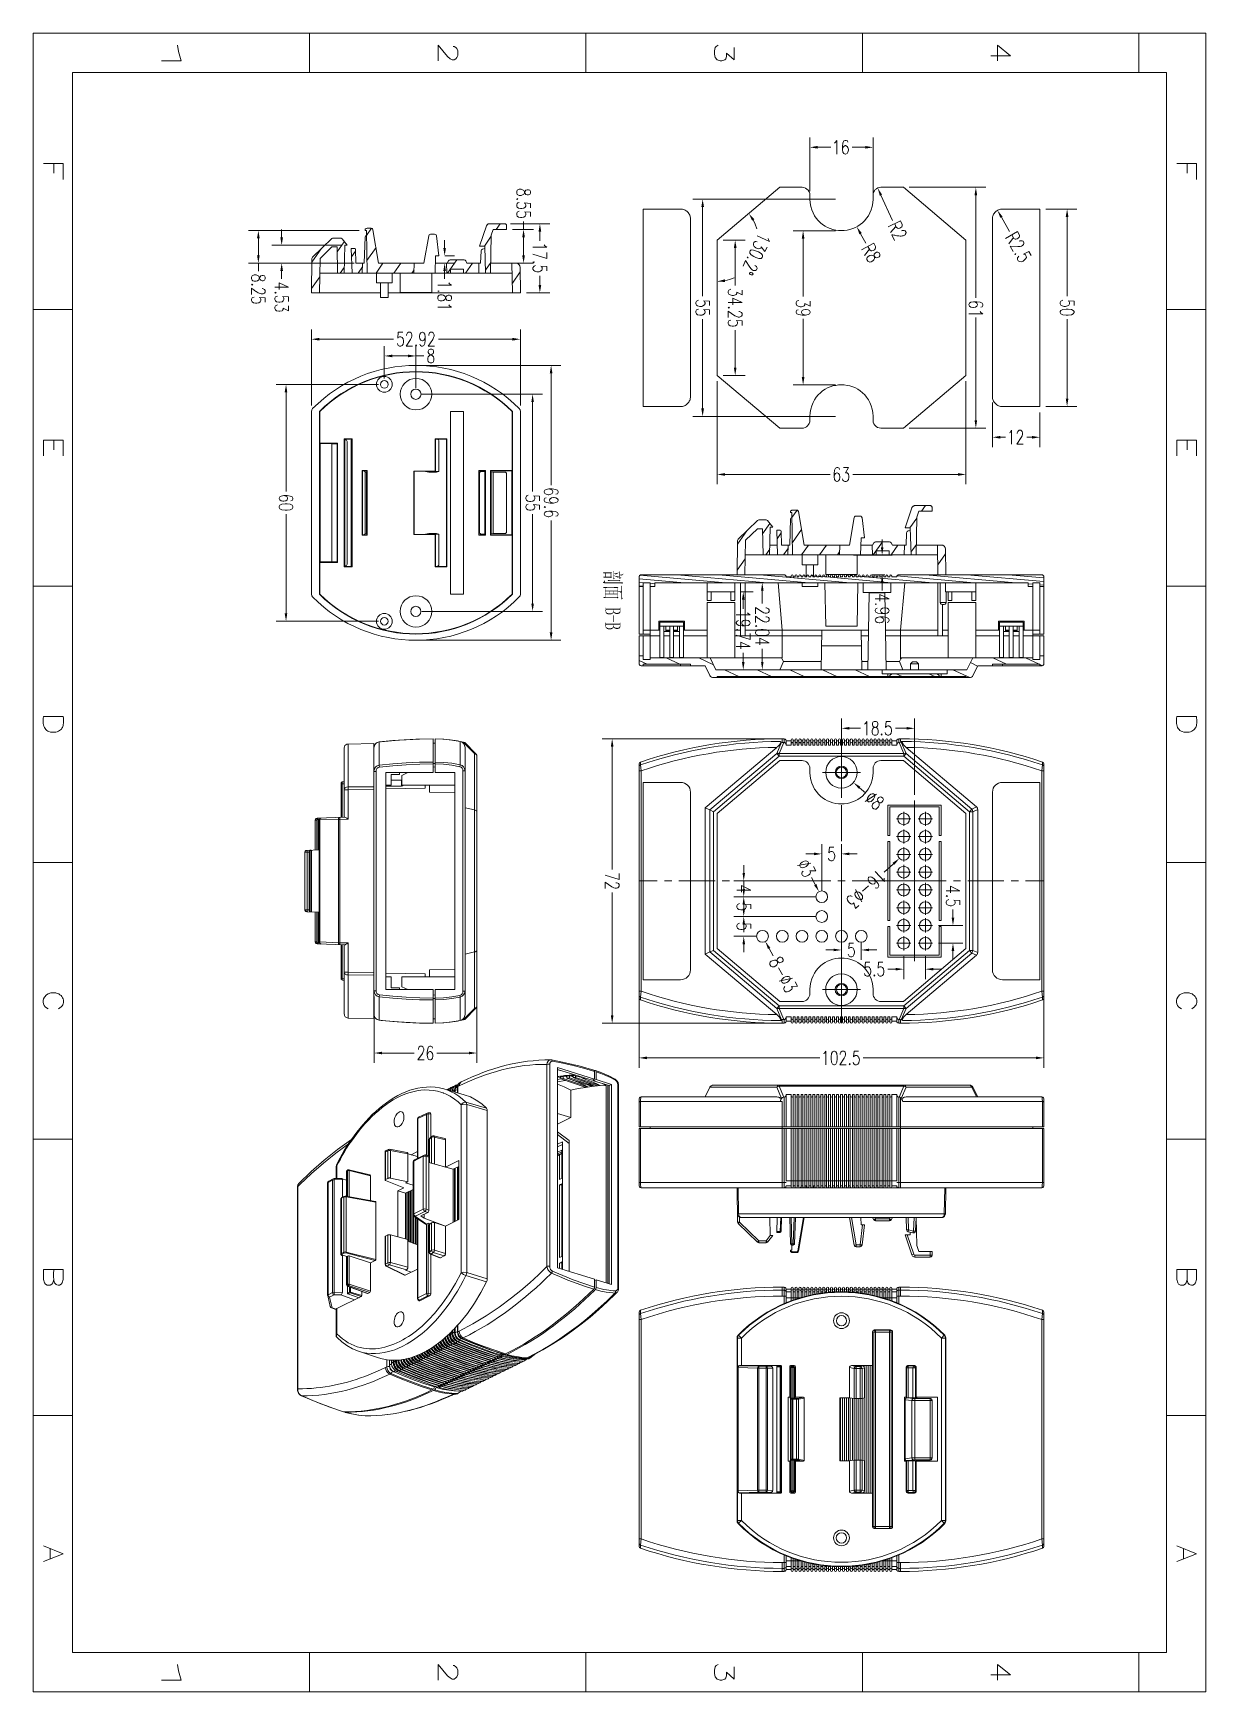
# Model space of a CAD drawing. Header units: millimetres. Extents: x -66 to 230, y -62 to 358.
import ezdxf

# ---------------------------------------------------------------- set-up
doc = ezdxf.new("R2010")
doc.units = ezdxf.units.MM

msp = doc.modelspace()

# ---------------------------------------------------------------- hatches: boundary and pattern name
h = msp.add_hatch(color=0)
h.dxf.hatch_style = 2
h.paths.add_polyline_path([(132.14, 329.38), (132.14, 328.7), (130.14, 329.04)])
h = msp.add_hatch(color=0)
h.dxf.hatch_style = 2
h.paths.add_polyline_path([(144.15, 329.38), (144.15, 328.7), (146.16, 329.04)])
h = msp.add_hatch(color=0)
h.dxf.hatch_style = 2
h.paths.add_polyline_path([(103.35, 313.92), (102.67, 313.92), (103.01, 315.92)])
h = msp.add_hatch(color=0)
h.dxf.hatch_style = 2
h.paths.add_polyline_path([(148.44, 317.06), (147.85, 316.79), (147.3, 318.73)])
h = msp.add_hatch(color=0)
h.dxf.hatch_style = 2
h.paths.add_polyline_path([(172.48, 316.91), (171.83, 316.91), (172.17, 318.91)])
h = msp.add_hatch(color=0)
h.dxf.hatch_style = 2
h.paths.add_polyline_path([(115.54, 310.46), (116.07, 310.83), (114.68, 312.31)])
h = msp.add_hatch(color=0)
h.dxf.hatch_style = 2
h.paths.add_polyline_path([(178.93, 311.51), (178.34, 311.2), (177.63, 313.08)])
h = msp.add_hatch(color=0)
h.dxf.hatch_style = 2
h.paths.add_polyline_path([(195.59, 311.42), (194.92, 311.42), (195.26, 313.42)])
h = msp.add_hatch(color=0)
h.dxf.hatch_style = 2
h.paths.add_polyline_path([(-9.11, 305.98), (-9.79, 305.98), (-9.45, 307.96)])
h = msp.add_hatch(color=0)
h.dxf.hatch_style = 2
h.paths.add_polyline_path([(58.02, 306.26), (57.34, 306.26), (57.68, 308.27)])
h = msp.add_hatch(color=0)
h.dxf.hatch_style = 2
h.paths.add_polyline_path([(62.15, 307.68), (61.47, 307.68), (61.81, 309.69)])
h = msp.add_hatch(color=0)
h.dxf.hatch_style = 2
h.paths.add_polyline_path([(128.78, 305.92), (128.1, 305.92), (128.44, 307.93)])
h = msp.add_hatch(color=0)
h.dxf.hatch_style = 2
h.paths.add_polyline_path([(143.29, 307.34), (142.7, 307), (142.02, 308.92)])
h = msp.add_hatch(color=0)
h.dxf.hatch_style = 2
h.paths.add_polyline_path([(-3.21, 306.26), (-3.89, 306.26), (-3.55, 304.26)])
h = msp.add_hatch(color=0)
h.dxf.hatch_style = 2
h.paths.add_polyline_path([(38.02, 303.55), (37.37, 303.55), (37.71, 301.54)])
h = msp.add_hatch(color=0)
h.dxf.hatch_style = 2
h.paths.add_polyline_path([(111.59, 303.55), (110.91, 303.55), (111.25, 305.55)])
h = msp.add_hatch(color=0)
h.dxf.hatch_style = 2
h.paths.add_polyline_path([(-9.11, 301.73), (-9.79, 301.73), (-9.45, 299.72)])
h = msp.add_hatch(color=0)
h.dxf.hatch_style = 2
h.paths.add_polyline_path([(-3.21, 297.71), (-3.89, 297.71), (-3.55, 299.72)])
h = msp.add_hatch(color=0)
h.dxf.hatch_style = 2
h.paths.add_polyline_path([(38.02, 297.71), (37.37, 297.71), (37.71, 299.72)])
h = msp.add_hatch(color=0)
h.dxf.hatch_style = 2
h.paths.add_polyline_path([(58.02, 301.73), (57.34, 301.73), (57.68, 299.72)])
h = msp.add_hatch(color=0)
h.dxf.hatch_style = 2
h.paths.add_polyline_path([(62.15, 294.2), (61.47, 294.2), (61.81, 292.19)])
h = msp.add_hatch(color=0)
h.dxf.hatch_style = 2
h.paths.add_polyline_path([(108.69, 294.94), (108.63, 295.61), (106.65, 295.09)])
h = msp.add_hatch(color=0)
h.dxf.hatch_style = 2
h.paths.add_polyline_path([(5.98, 280.8), (5.98, 280.12), (3.98, 280.46)])
h = msp.add_hatch(color=0)
h.dxf.hatch_style = 2
h.paths.add_polyline_path([(54.87, 280.8), (54.87, 280.12), (56.87, 280.46)])
h = msp.add_hatch(color=0)
h.dxf.hatch_style = 2
h.paths.add_polyline_path([(24.44, 276.57), (24.44, 275.89), (22.43, 276.23)])
h = msp.add_hatch(color=0)
h.dxf.hatch_style = 2
h.paths.add_polyline_path([(28.45, 276.57), (28.45, 275.89), (30.43, 276.23)])
h = msp.add_hatch(color=0)
h.dxf.hatch_style = 2
h.paths.add_polyline_path([(64.99, 271.82), (64.31, 271.82), (64.65, 273.83)])
h = msp.add_hatch(color=0)
h.dxf.hatch_style = 2
h.paths.add_polyline_path([(111.59, 273.3), (110.91, 273.3), (111.25, 271.3)])
h = msp.add_hatch(color=0)
h.dxf.hatch_style = 2
h.paths.add_polyline_path([(-2.13, 267.04), (-2.78, 267.04), (-2.44, 269.04)])
h = msp.add_hatch(color=0)
h.dxf.hatch_style = 2
h.paths.add_polyline_path([(128.78, 270.93), (128.1, 270.93), (128.44, 268.92)])
h = msp.add_hatch(color=0)
h.dxf.hatch_style = 2
h.paths.add_polyline_path([(60.3, 264.54), (59.65, 264.54), (59.96, 266.54)])
h = msp.add_hatch(color=0)
h.dxf.hatch_style = 2
h.paths.add_polyline_path([(195.59, 265.43), (194.92, 265.43), (195.26, 263.43)])
h = msp.add_hatch(color=0)
h.dxf.hatch_style = 2
h.paths.add_polyline_path([(103.35, 262.93), (102.67, 262.93), (103.01, 260.93)])
h = msp.add_hatch(color=0)
h.dxf.hatch_style = 2
h.paths.add_polyline_path([(172.48, 259.94), (171.83, 259.94), (172.17, 257.93)])
h = msp.add_hatch(color=0)
h.dxf.hatch_style = 2
h.paths.add_polyline_path([(178.37, 255.99), (178.37, 255.31), (176.37, 255.65)])
h = msp.add_hatch(color=0)
h.dxf.hatch_style = 2
h.paths.add_polyline_path([(186.37, 255.99), (186.37, 255.31), (188.37, 255.65)])
h = msp.add_hatch(color=0)
h.dxf.hatch_style = 2
h.paths.add_polyline_path([(108.66, 246.58), (108.66, 245.9), (106.65, 246.24)])
h = msp.add_hatch(color=0)
h.dxf.hatch_style = 2
h.paths.add_polyline_path([(167.63, 246.58), (167.63, 245.9), (169.64, 246.24)])
h = msp.add_hatch(color=0)
h.dxf.hatch_style = 2
h.paths.add_polyline_path([(148.78, 227.78), (148.13, 227.78), (148.44, 225.81)])
h = msp.add_hatch(color=0)
h.dxf.hatch_style = 2
h.paths.add_polyline_path([(78.29, 219.45), (78.2, 219.45), (78.13, 219.28), (78.04, 219.14), (77.91, 219.04), (77.74, 218.99), (77.8, 218.93), (77.83, 218.86), (77.89, 218.8), (77.98, 218.77), (78.05, 218.74), (78.14, 218.71), (78.26, 218.71), (78.26, 219.3), (78.29, 219.39)])
h = msp.add_hatch(color=0)
h.dxf.hatch_style = 2
h.paths.add_polyline_path([(78.42, 221.46), (77.77, 221.46), (77.89, 221.24), (78.42, 221.24), (78.42, 220.34)])
h = msp.add_hatch(color=0)
h.dxf.hatch_style = 2
h.paths.add_polyline_path([(80.11, 220.25), (79.87, 220.38), (79.87, 221.24), (79.8, 221.46), (79.11, 221.44), (78.42, 221.46), (78.42, 220.34), (77.83, 220.34), (77.95, 220.13), (78.42, 220.13), (78.51, 221.24), (79.77, 221.24), (79.77, 220.34), (79.8, 220.04)])
h = msp.add_hatch(color=0)
h.dxf.hatch_style = 2
h.paths.add_polyline_path([(82.86, 218.89), (82.09, 218.89), (78.45, 218.89), (78.35, 218.93), (78.26, 219.02), (78.26, 219.14), (78.26, 218.71), (78.38, 218.68), (82.49, 218.68), (82.64, 218.55)])
h = msp.add_hatch(color=0)
h.dxf.hatch_style = 2
h.paths.add_polyline_path([(79.8, 220.04), (79.77, 220.34), (78.51, 220.34), (78.51, 221.24), (78.42, 220.13), (79.65, 220.13)])
h = msp.add_hatch(color=0)
h.dxf.hatch_style = 2
h.paths.add_polyline_path([(82.18, 219.51), (78.97, 219.51), (79.09, 219.3), (79.34, 219.3), (79.46, 219.33), (81.81, 219.33), (81.96, 219.2)])
h = msp.add_hatch(color=0)
h.dxf.hatch_style = 2
h.paths.add_polyline_path([(80.08, 221.46), (79.8, 221.46), (79.87, 221.24)])
h = msp.add_hatch(color=0)
h.dxf.hatch_style = 2
h.paths.add_polyline_path([(80.79, 219.91), (80.51, 220.1), (80.51, 221.86), (80.33, 221.73), (80.36, 221.67), (80.39, 221.58), (80.42, 221.52), (80.42, 219.67)])
h = msp.add_hatch(color=0)
h.dxf.hatch_style = 2
h.paths.add_polyline_path([(81.87, 220.38), (81.54, 220.42), (81.19, 220.49), (80.84, 220.58), (80.51, 220.68), (80.51, 220.59), (80.61, 220.56), (80.7, 220.5), (80.98, 220.41), (81.07, 220.34), (81.16, 220.31), (81.25, 220.28), (81.38, 220.22), (81.47, 220.19), (81.5, 220.16), (81.56, 220.04)])
h = msp.add_hatch(color=0)
h.dxf.hatch_style = 2
h.paths.add_polyline_path([(81.75, 221.36), (81.72, 221.39), (81.56, 221.36), (81.37, 221.3), (81.18, 221.25), (81.04, 221.24), (80.95, 221.21), (80.76, 221.21), (80.7, 221.18), (80.67, 221.15), (80.67, 221.09), (80.75, 221.04), (80.8, 221.01), (80.84, 220.98), (80.87, 220.97), (80.9, 220.96), (80.94, 220.96), (81.01, 220.96), (81.1, 220.96), (81.43, 221.13), (81.75, 221.33)])
h = msp.add_hatch(color=0)
h.dxf.hatch_style = 2
h.paths.add_polyline_path([(82.4, 220.07), (82.09, 220.25), (82.09, 221.7), (81.9, 221.58), (81.96, 221.46), (81.96, 219.79)])
h = msp.add_hatch(color=0)
h.dxf.hatch_style = 2
h.paths.add_polyline_path([(82.95, 221.02), (82.89, 221.09), (82.77, 221.02), (82.67, 220.96), (82.55, 220.93), (82.37, 220.87), (82.27, 220.87), (82.15, 220.84), (82.09, 220.81), (82.18, 220.7), (82.29, 220.65), (82.41, 220.65), (82.52, 220.68), (82.64, 220.73), (82.75, 220.81), (82.84, 220.9), (82.92, 220.99)])
h = msp.add_hatch(color=0)
h.dxf.hatch_style = 2
h.paths.add_polyline_path([(118.44, 216.83), (117.79, 216.83), (118.1, 218.83)])
h = msp.add_hatch(color=0)
h.dxf.hatch_style = 2
h.paths.add_polyline_path([(148.78, 218.83), (148.13, 218.83), (148.44, 220.84)])
h = msp.add_hatch(color=0)
h.dxf.hatch_style = 2
h.paths.add_polyline_path([(78.35, 217.72), (77.8, 217.72), (77.95, 217.51), (78.29, 217.51), (78.29, 215.22)])
h = msp.add_hatch(color=0)
h.dxf.hatch_style = 2
h.paths.add_polyline_path([(81.41, 217.72), (80.63, 217.71), (79.88, 217.69), (79.13, 217.7), (78.35, 217.72), (78.29, 215.22), (77.89, 215.22), (78.01, 214.98), (78.29, 214.98), (78.38, 215.01), (78.42, 215.87), (78.42, 217.51), (81.38, 217.51), (81.38, 216.06)])
h = msp.add_hatch(color=0)
h.dxf.hatch_style = 2
h.paths.add_polyline_path([(81.66, 217.72), (81.41, 217.72), (81.38, 216.06), (81.38, 215.22), (78.42, 215.22), (78.42, 215.87), (78.38, 215.01), (79.77, 215.01), (80.48, 215.01), (81.29, 215.01), (81.41, 214.88), (81.5, 217.51)])
h = msp.add_hatch(color=0)
h.dxf.hatch_style = 2
h.paths.add_polyline_path([(81.38, 216.67), (81.38, 216.86), (78.42, 216.86), (78.42, 217.51), (78.42, 216.67), (79.4, 216.67), (79.4, 216.06), (79.5, 216.67), (80.42, 216.67), (80.42, 216.06), (80.51, 216.67)])
h = msp.add_hatch(color=0)
h.dxf.hatch_style = 2
h.paths.add_polyline_path([(81.38, 216.06), (80.51, 216.06), (80.51, 216.67), (80.42, 216.06), (79.5, 216.06), (79.5, 216.67), (79.4, 216.06), (78.42, 216.06), (78.42, 216.67), (78.42, 215.87), (81.38, 215.87), (81.38, 215.22)])
h = msp.add_hatch(color=0)
h.dxf.hatch_style = 2
h.paths.add_polyline_path([(81.72, 215.13), (81.5, 215.25), (81.5, 217.51), (81.41, 214.88)])
h = msp.add_hatch(color=0)
h.dxf.hatch_style = 2
h.paths.add_polyline_path([(82.46, 216.46), (82.46, 216.61), (82.24, 216.64), (81.98, 216.68), (81.72, 216.74), (81.5, 216.8), (81.5, 216.7), (81.56, 216.67), (81.66, 216.64), (81.75, 216.58), (81.84, 216.55), (81.93, 216.52), (82.06, 216.46), (82.15, 216.43), (82.18, 216.39), (82.27, 216.27)])
h = msp.add_hatch(color=0)
h.dxf.hatch_style = 2
h.paths.add_polyline_path([(82.86, 214.88), (82.58, 215.1), (82.58, 218.06), (82.4, 217.97), (82.43, 217.88), (82.46, 217.81), (82.46, 214.6)])
h = msp.add_hatch(color=0)
h.dxf.hatch_style = 2
h.paths.add_polyline_path([(113.63, 214.54), (112.95, 214.54), (113.29, 216.55)])
h = msp.add_hatch(color=0)
h.dxf.hatch_style = 2
h.paths.add_polyline_path([(-2.13, 211.06), (-2.78, 211.06), (-2.44, 209.08)])
h = msp.add_hatch(color=0)
h.dxf.hatch_style = 2
h.paths.add_polyline_path([(60.3, 213.56), (59.65, 213.56), (59.96, 211.58)])
h = msp.add_hatch(color=0)
h.dxf.hatch_style = 2
h.paths.add_polyline_path([(80.42, 211.3), (80.39, 211.67), (80.36, 211.49), (80.29, 211.34), (80.19, 211.24), (80.06, 211.16), (79.91, 211.11), (79.75, 211.09), (79.58, 211.08), (79.4, 211.09), (79.22, 211.09), (79.05, 211.12), (78.88, 211.18), (78.72, 211.27), (78.63, 211.37), (78.58, 211.49), (78.56, 211.63), (78.56, 211.78), (78.57, 211.95), (78.58, 212.12), (78.58, 212.31), (78.57, 212.51), (78.42, 212.51), (78.43, 212.21), (78.42, 211.94), (78.42, 211.69), (78.44, 211.47), (78.49, 211.27), (78.6, 211.1), (78.79, 210.95), (79.06, 210.84), (79.16, 210.81), (79.62, 210.81), (79.74, 210.84), (79.84, 210.87), (79.94, 210.9), (80.03, 210.93), (80.09, 210.95), (80.14, 210.98), (80.19, 211.02), (80.24, 211.06), (80.31, 211.13), (80.39, 211.21)])
h = msp.add_hatch(color=0)
h.dxf.hatch_style = 2
h.paths.add_polyline_path([(82.06, 212.41), (82.06, 212.35), (82.03, 212.29), (82, 212.26), (78.69, 212.26), (78.6, 212.29), (78.57, 212.32), (78.57, 212.38), (78.57, 211.89), (78.57, 211.92), (78.6, 211.98), (78.63, 212.01), (80.39, 212.01), (80.39, 211.67), (80.42, 211.3), (80.48, 211.4), (80.51, 212.01), (81.93, 212.01), (82.03, 211.98), (82.06, 211.95), (82.06, 211.7)])
h = msp.add_hatch(color=0)
h.dxf.hatch_style = 2
h.paths.add_polyline_path([(80.3, 208.93), (80.48, 208.93), (80.48, 210.56), (80.3, 210.56)])
h = msp.add_hatch(color=0)
h.dxf.hatch_style = 2
h.paths.add_polyline_path([(82.18, 211.64), (82.18, 212.51), (82.06, 212.51), (82.05, 212.19), (82.06, 211.93), (82.06, 211.72), (82.04, 211.54), (81.97, 211.41), (81.84, 211.3), (81.64, 211.23), (81.35, 211.18), (81.32, 211.18), (81.19, 211.21), (81.07, 211.21), (80.79, 211.3), (80.68, 211.36), (80.61, 211.42), (80.56, 211.5), (80.53, 211.59), (80.52, 211.68), (80.51, 211.79), (80.52, 211.9), (80.51, 212.01), (80.51, 211.82), (80.5, 211.67), (80.48, 211.55), (80.48, 211.45), (80.49, 211.37), (80.52, 211.28), (80.59, 211.19), (80.7, 211.09), (80.8, 211.04), (80.89, 210.99), (80.99, 210.96), (81.1, 210.93), (81.56, 210.93), (81.93, 211.06), (82, 211.12), (82.03, 211.12), (82.06, 211.18), (82.12, 211.24), (82.15, 211.3), (82.15, 211.36), (82.18, 211.46), (82.18, 211.55)])
h = msp.add_hatch(color=0)
h.dxf.hatch_style = 2
h.paths.add_polyline_path([(64.99, 206.27), (64.31, 206.27), (64.65, 204.27)])
h = msp.add_hatch(color=0)
h.dxf.hatch_style = 2
h.paths.add_polyline_path([(80.42, 207.51), (80.39, 207.91), (80.39, 207.85), (80.36, 207.75), (80.36, 207.66), (80.33, 207.6), (80.27, 207.54), (80.24, 207.48), (80.17, 207.45), (79.97, 207.37), (79.8, 207.32), (79.63, 207.29), (79.4, 207.29), (79.2, 207.31), (79.03, 207.33), (78.88, 207.39), (78.72, 207.51), (78.66, 207.54), (78.63, 207.6), (78.57, 207.69), (78.57, 208.74), (78.42, 208.74), (78.42, 208.47), (78.41, 208.2), (78.41, 207.95), (78.43, 207.71), (78.49, 207.5), (78.61, 207.31), (78.79, 207.17), (79.06, 207.07), (79.25, 207.04), (79.45, 207.03), (79.64, 207.04), (79.84, 207.07), (80, 207.13), (80.15, 207.21), (80.28, 207.31), (80.39, 207.45)])
h = msp.add_hatch(color=0)
h.dxf.hatch_style = 2
h.paths.add_polyline_path([(82.06, 208.62), (82.06, 208.56), (82.03, 208.49), (82, 208.49), (81.87, 208.46), (78.69, 208.46), (78.6, 208.49), (78.57, 208.53), (78.57, 208.62), (78.57, 208.09), (78.57, 208.12), (78.6, 208.19), (78.63, 208.22), (78.72, 208.25), (80.39, 208.25), (80.39, 207.91), (80.42, 207.51), (80.48, 207.6), (80.51, 208.25), (81.93, 208.25), (82.03, 208.22), (82.06, 208.19), (82.06, 207.94)])
h = msp.add_hatch(color=0)
h.dxf.hatch_style = 2
h.paths.add_polyline_path([(82.18, 207.85), (82.18, 208.74), (82.06, 208.74), (82.06, 208.64), (82.06, 208.53), (82.06, 208.41), (82.07, 208.3), (82.07, 208.19), (82.07, 208.08), (82.07, 207.98), (82.06, 207.88), (82.03, 207.78), (82, 207.7), (81.96, 207.62), (81.9, 207.55), (81.82, 207.5), (81.72, 207.45), (81.61, 207.43), (81.47, 207.41), (81.3, 207.41), (81.13, 207.43), (80.95, 207.46), (80.79, 207.51), (80.69, 207.59), (80.61, 207.66), (80.56, 207.72), (80.53, 207.79), (80.51, 207.87), (80.51, 207.97), (80.51, 208.09), (80.51, 208.25), (80.51, 207.97), (80.5, 207.78), (80.49, 207.66), (80.48, 207.58), (80.5, 207.53), (80.55, 207.47), (80.63, 207.39), (80.76, 207.26), (80.9, 207.19), (81.09, 207.16), (81.28, 207.14), (81.44, 207.14), (81.59, 207.16), (81.73, 207.19), (81.85, 207.23), (81.96, 207.29), (82.05, 207.37), (82.12, 207.47), (82.16, 207.59), (82.18, 207.75)])
h = msp.add_hatch(color=0)
h.dxf.hatch_style = 2
h.paths.add_polyline_path([(113.63, 198.8), (112.95, 198.8), (113.29, 196.8)])
h = msp.add_hatch(color=0)
h.dxf.hatch_style = 2
h.paths.add_polyline_path([(118.44, 198.8), (117.79, 198.8), (118.1, 196.8)])
h = msp.add_hatch(color=0)
h.dxf.hatch_style = 2
h.paths.add_polyline_path([(140.14, 182.32), (140.14, 181.65), (138.16, 181.98)])
h = msp.add_hatch(color=0)
h.dxf.hatch_style = 2
h.paths.add_polyline_path([(154.64, 182.32), (154.64, 181.65), (156.65, 181.98)])
h = msp.add_hatch(color=0)
h.dxf.hatch_style = 2
h.paths.add_polyline_path([(80.45, 177.32), (79.77, 177.32), (80.11, 179.33)])
h = msp.add_hatch(color=0)
h.dxf.hatch_style = 2
h.paths.add_polyline_path([(142.95, 167.2), (142.51, 166.71), (141.19, 168.25)])
h = msp.add_hatch(color=0)
h.dxf.hatch_style = 2
h.paths.add_polyline_path([(131.16, 150.54), (131.16, 149.86), (133.16, 150.2)])
h = msp.add_hatch(color=0)
h.dxf.hatch_style = 2
h.paths.add_polyline_path([(140.14, 150.54), (140.14, 149.86), (138.16, 150.2)])
h = msp.add_hatch(color=0)
h.dxf.hatch_style = 2
h.paths.add_polyline_path([(151.56, 147.45), (151.09, 147.95), (152.79, 149.06)])
h = msp.add_hatch(color=0)
h.dxf.hatch_style = 2
h.paths.add_polyline_path([(113.75, 145.35), (113.1, 145.35), (113.41, 143.35)])
h = msp.add_hatch(color=0)
h.dxf.hatch_style = 2
h.paths.add_polyline_path([(113.75, 141.34), (113.1, 141.34), (113.41, 139.33)])
h = msp.add_hatch(color=0)
h.dxf.hatch_style = 2
h.paths.add_polyline_path([(113.75, 137.33), (113.1, 137.33), (113.41, 139.33)])
h = msp.add_hatch(color=0)
h.dxf.hatch_style = 2
h.paths.add_polyline_path([(131.81, 142.58), (131.22, 142.27), (132.45, 140.66)])
h = msp.add_hatch(color=0)
h.dxf.hatch_style = 2
h.paths.add_polyline_path([(113.75, 136.34), (113.1, 136.34), (113.41, 134.34)])
h = msp.add_hatch(color=0)
h.dxf.hatch_style = 2
h.paths.add_polyline_path([(113.75, 132.33), (113.1, 132.33), (113.41, 134.34)])
h = msp.add_hatch(color=0)
h.dxf.hatch_style = 2
h.paths.add_polyline_path([(166.71, 134.09), (166.03, 134.09), (166.37, 132.08)])
h = msp.add_hatch(color=0)
h.dxf.hatch_style = 2
h.paths.add_polyline_path([(113.75, 127.33), (113.1, 127.33), (113.41, 129.34)])
h = msp.add_hatch(color=0)
h.dxf.hatch_style = 2
h.paths.add_polyline_path([(120.14, 126.43), (119.55, 126.13), (118.87, 128.04)])
h = msp.add_hatch(color=0)
h.dxf.hatch_style = 2
h.paths.add_polyline_path([(136.16, 126.22), (136.16, 125.57), (138.16, 125.88)])
h = msp.add_hatch(color=0)
h.dxf.hatch_style = 2
h.paths.add_polyline_path([(145.14, 126.22), (145.14, 125.57), (143.13, 125.88)])
h = msp.add_hatch(color=0)
h.dxf.hatch_style = 2
h.paths.add_polyline_path([(166.71, 125.6), (166.03, 125.6), (166.37, 127.61)])
h = msp.add_hatch(color=0)
h.dxf.hatch_style = 2
h.paths.add_polyline_path([(151.9, 121.34), (151.9, 120.69), (153.9, 121.03)])
h = msp.add_hatch(color=0)
h.dxf.hatch_style = 2
h.paths.add_polyline_path([(161.4, 121.34), (161.4, 120.69), (159.39, 121.03)])
h = msp.add_hatch(color=0)
h.dxf.hatch_style = 2
h.paths.add_polyline_path([(80.45, 109.34), (79.77, 109.34), (80.11, 107.36)])
h = msp.add_hatch(color=0)
h.dxf.hatch_style = 2
h.paths.add_polyline_path([(21.88, 100.14), (21.88, 99.46), (19.87, 99.8)])
h = msp.add_hatch(color=0)
h.dxf.hatch_style = 2
h.paths.add_polyline_path([(43.85, 100.14), (43.85, 99.46), (45.86, 99.8)])
h = msp.add_hatch(color=0)
h.dxf.hatch_style = 2
h.paths.add_polyline_path([(88.91, 98.91), (88.91, 98.23), (86.93, 98.57)])
h = msp.add_hatch(color=0)
h.dxf.hatch_style = 2
h.paths.add_polyline_path([(187.39, 98.91), (187.39, 98.23), (189.36, 98.57)])
h = msp.add_hatch(color=0)
h.dxf.hatch_style = 2
h.paths.add_polyline_path([(3.36, -61.88), (3.39, -61.76), (3.52, -61.72), (3.64, -61.76), (3.67, -61.88)])
h = msp.add_hatch(color=0)
h.dxf.hatch_style = 2
h.paths.add_polyline_path([(73.32, -61.88), (73.35, -61.76), (73.48, -61.72), (73.6, -61.76), (73.63, -61.88)])
h = msp.add_hatch(color=0)
h.dxf.hatch_style = 2
h.paths.add_polyline_path([(143.29, -61.88), (143.32, -61.76), (143.44, -61.72), (143.56, -61.76), (143.59, -61.88)])
h = msp.add_hatch(color=0)
h.dxf.hatch_style = 2
h.paths.add_polyline_path([(213.25, -61.88), (213.28, -61.76), (213.4, -61.72), (213.53, -61.76), (213.56, -61.88)])
h = msp.add_hatch(color=0)
h.dxf.hatch_style = 2
h.paths.add_polyline_path([(230.38, -61.88), (230.22, -61.88), (230.25, -61.76), (230.38, -61.72)])

# ---------------------------------------------------------------- linework, layer by layer
at = {"color": 0, "lineweight": 0}
for points in [[(-66.45, 357.92), (-66.45, -61.88)], [(-66.45, 357.92), (230.38, 357.92)], [(3.52, 357.92), (3.52, 347.96)], [(73.48, 357.92), (73.48, 347.96)], [(143.44, 357.92), (143.44, 347.96)], [(213.4, 357.92), (213.4, 347.96)], [(230.38, 357.92), (230.38, -61.88)], [(-29.88, 354.9), (-29.66, 353.29), (-28.95, 350.89), (-33.95, 350.89)], [(39.84, 354.59), (40.09, 354.59), (40.55, 354.31), (40.8, 354.03), (41.01, 353.45), (41.01, 352.31), (40.8, 351.75), (40.55, 351.47), (40.09, 351.16), (39.59, 351.16), (39.13, 351.47), (38.42, 352.03), (36.04, 354.9), (36.04, 350.89)], [(111, 354.31), (111, 351.16), (109.09, 352.89), (109.09, 352.03), (108.84, 351.47), (108.6, 351.16), (107.89, 350.89), (107.43, 350.89), (106.72, 351.16), (106.22, 351.75), (106.01, 352.62), (106.01, 353.45), (106.22, 354.31), (106.47, 354.59), (106.93, 354.9)], [(180.97, 352.21), (177.63, 354.9), (177.63, 350.89)], [(180.97, 352.21), (175.97, 352.21)], [(-56.48, 347.96), (-56.48, -51.91)], [(-56.48, 347.96), (220.41, 347.96)], [(220.41, 347.96), (220.41, -51.91)], [(130.14, 317.93), (130.14, 331.54)], [(132.14, 329.04), (135.42, 329.04)], [(136.4, 330.12), (136.65, 330.3), (136.99, 330.8), (136.99, 327.31)], [(139.77, 330.3), (139.64, 330.64), (139.34, 330.8), (139.09, 330.8), (138.75, 330.64), (138.53, 330.12), (138.44, 329.28), (138.44, 328.45), (138.53, 327.8), (138.75, 327.46), (139.09, 327.31), (139.21, 327.31), (139.55, 327.46), (139.77, 327.8), (139.89, 328.3), (139.89, 328.45), (139.77, 328.98), (139.55, 329.28), (139.21, 329.47), (139.09, 329.47), (138.75, 329.28), (138.53, 328.98), (138.44, 328.45)], [(144.15, 329.04), (140.88, 329.04)], [(146.16, 317.4), (146.16, 331.54)], [(-63.82, 324.93), (-58.82, 324.93), (-58.82, 320.92)], [(-61.23, 324.93), (-61.23, 322.46)], [(223.03, 324.93), (228.03, 324.93), (228.03, 320.92)], [(225.65, 324.93), (225.65, 322.46)], [(59.44, 313.73), (59.44, 314.84), (57.92, 314.96), (58.11, 314.84), (58.26, 314.5), (58.26, 314.16), (58.11, 313.85), (57.77, 313.61), (57.28, 313.51), (56.94, 313.51), (56.44, 313.61), (56.1, 313.85), (55.95, 314.16), (55.95, 314.5), (56.1, 314.84), (56.26, 314.96), (56.6, 315.06)], [(136.65, 315.92), (100.51, 315.92)], [(122.52, 318.91), (106.65, 305.55), (106.65, 271.3), (122.52, 257.93)], [(130.14, 316.91), (130.11, 317.37), (129.95, 317.77), (129.71, 318.17), (129.4, 318.48), (129.03, 318.73), (128.6, 318.85), (128.16, 318.91), (122.52, 318.91)], [(130.14, 316.91), (130.14, 315.92)], [(130.14, 315.92), (130.23, 314.96), (130.4, 314.05), (130.65, 313.21), (130.96, 312.43), (131.34, 311.72), (131.78, 311.06), (132.26, 310.47), (132.8, 309.94), (133.37, 309.48), (133.99, 309.07), (134.63, 308.73), (135.3, 308.45), (136, 308.23), (136.7, 308.07), (137.42, 307.98), (138.15, 307.95), (138.87, 307.98), (139.59, 308.07), (140.3, 308.23), (140.99, 308.45), (141.66, 308.73), (142.31, 309.07), (142.92, 309.47), (143.5, 309.94), (144.03, 310.47), (144.52, 311.06), (144.95, 311.72), (145.33, 312.43), (145.64, 313.21), (145.89, 314.05), (146.06, 314.96), (146.16, 315.92)], [(148.13, 318.91), (147.72, 318.87), (147.35, 318.75), (147, 318.56), (146.71, 318.32), (146.47, 318.02), (146.29, 317.68), (146.18, 317.3), (146.16, 316.91)], [(146.16, 315.92), (146.16, 316.91)], [(148.13, 318.91), (153.81, 318.91)], [(151.09, 310.55), (148.13, 316.91)], [(169.64, 271.3), (169.64, 305.55), (153.81, 318.91)], [(155.29, 318.91), (174.67, 318.91)], [(172.17, 316.91), (172.17, 290.92)], [(59.44, 311.51), (59.44, 312.62), (57.92, 312.71), (58.11, 312.62), (58.26, 312.28), (58.26, 311.94), (58.11, 311.6), (57.77, 311.38), (57.28, 311.26), (56.94, 311.26), (56.44, 311.38), (56.1, 311.6), (55.95, 311.94), (55.95, 312.28), (56.1, 312.62), (56.26, 312.71), (56.6, 312.84)], [(97.43, 313.42), (87.92, 313.42)], [(87.92, 313.42), (87.92, 263.43)], [(99.93, 310.92), (99.92, 311.17), (99.88, 311.41), (99.82, 311.64), (99.73, 311.87), (99.63, 312.09), (99.5, 312.3), (99.35, 312.5), (99.18, 312.68), (99, 312.84), (98.8, 312.99), (98.6, 313.12), (98.38, 313.23), (98.15, 313.32), (97.91, 313.38), (97.67, 313.41), (97.43, 313.42)], [(99.93, 265.93), (99.93, 310.92)], [(103.01, 313.92), (103.01, 291.33)], [(178.87, 313.42), (178.62, 313.41), (178.38, 313.38), (178.15, 313.32), (177.92, 313.23), (177.7, 313.12), (177.49, 312.99), (177.29, 312.84), (177.11, 312.68), (176.95, 312.5), (176.8, 312.3), (176.67, 312.09), (176.56, 311.87), (176.47, 311.64), (176.41, 311.41), (176.38, 311.17), (176.37, 310.92)], [(176.37, 310.92), (176.37, 265.93)], [(180.72, 307.71), (178.62, 311.35)], [(178.87, 313.42), (188.37, 313.42), (188.37, 263.43)], [(189.89, 313.42), (197.76, 313.42)], [(195.26, 311.42), (195.26, 291.33)], [(16.08, 307.96), (-11.95, 307.96)], [(-3.55, 306.26), (-3.55, 308.24)], [(19.07, 308.58), (18.11, 308.58), (17.84, 308.48), (17.56, 308.33), (17.56, 307.96), (17.9, 307.96), (18.08, 297.22), (29.93, 297.22)], [(17.84, 308.48), (17.56, 308.33)], [(17.56, 307.96), (17.56, 308.33)], [(17.9, 307.96), (17.56, 307.96)], [(17.9, 306.66), (17.74, 306.63), (17.65, 306.51), (17.59, 306.39)], [(18.11, 308.58), (17.84, 308.48)], [(19.22, 308.55), (17.9, 306.69)], [(17.9, 307.96), (18.08, 297.22)], [(18.11, 308.58), (19.07, 308.58)], [(19.56, 308.14), (19.47, 308.36), (19.32, 308.51), (19.07, 308.58)], [(19.07, 308.58), (19.41, 308.45), (19.56, 308.14)], [(20.98, 299.72), (19.56, 308.14)], [(29.93, 297.22), (29.99, 299.72), (20.98, 299.72), (19.56, 308.14)], [(33.67, 306.66), (32.46, 299.72)], [(34.16, 307.06), (33.94, 307), (33.76, 306.88), (33.67, 306.66)], [(34.16, 307.06), (35.15, 307.06)], [(35.64, 306.63), (35.55, 306.85), (35.36, 307), (35.15, 307.06)], [(35.64, 306.63), (36.26, 301.54)], [(46.54, 304.04), (48.26, 309.13)], [(48.26, 309.13), (46.54, 304.04), (47.86, 304.04), (48.05, 297.22), (49.34, 297.22)], [(49.5, 306.51), (47.77, 304.04)], [(49.04, 309.69), (48.73, 309.63), (48.45, 309.41), (48.26, 309.13)], [(48.26, 309.13), (48.39, 309.35), (48.57, 309.53), (48.79, 309.66), (49.04, 309.69)], [(49.04, 309.69), (52.89, 309.69)], [(49.34, 297.22), (49.5, 306.76), (50.02, 308.27), (53.39, 308.27), (53.39, 309.19), (53.36, 309.38), (53.23, 309.53), (53.08, 309.66), (52.89, 309.69), (49.04, 309.69)], [(49.5, 306.76), (49.34, 297.22)], [(50.02, 308.27), (49.5, 306.76)], [(50.02, 308.27), (53.39, 308.27)], [(51.72, 309.69), (50.73, 308.27)], [(53.39, 309.19), (53.33, 309.44), (53.14, 309.63), (52.89, 309.69)], [(53.39, 308.27), (53.39, 309.19)], [(54.37, 309.69), (64.31, 309.69)], [(54.9, 308.27), (60.18, 308.27)], [(57.68, 308.27), (57.68, 310.27)], [(61.81, 307.68), (61.81, 305.34)], [(116.75, 308.39), (116.34, 309.56), (115.79, 310.64)], [(119.58, 305.98), (119.65, 305.71), (119.95, 305.18), (116.81, 306.66)], [(136.65, 307.93), (125.94, 307.93)], [(144.3, 304.78), (142.98, 307.16)], [(149.95, 308.92), (153.1, 310.4), (153.53, 309.47), (153.53, 309.1), (153.44, 308.95), (153.16, 308.7), (152.88, 308.55), (152.51, 308.51), (152.33, 308.55), (152.02, 308.79), (151.62, 309.69)], [(151.93, 308.98), (150.6, 307.5)], [(153.35, 307.93), (153.5, 307.99), (153.84, 308.02), (154.06, 307.99), (154.3, 307.87), (154.49, 307.47), (154.43, 307.19), (154.31, 306.99), (154.15, 306.84), (153.96, 306.72), (153.74, 306.64), (153.5, 306.59), (153.24, 306.57), (152.97, 306.57), (152.69, 306.59), (152.41, 306.63), (152.14, 306.67), (151.87, 306.72), (151.62, 306.76), (151.39, 306.81), (151.19, 306.85), (151.01, 306.87), (150.88, 306.88), (151.56, 305.49)], [(179.7, 305.95), (182.73, 307.71), (183.22, 306.82), (183.25, 306.45), (183.16, 306.26), (182.91, 306.02), (182.63, 305.83), (182.29, 305.77), (182.08, 305.8), (181.77, 305.98), (181.28, 306.88)], [(-9.45, 305.98), (-9.45, 301.73)], [(11.54, 304.26), (-6.05, 304.26)], [(9.16, 305.92), (4.29, 301.2), (4.19, 301.05), (4.13, 300.86), (3.98, 292.19), (6.02, 292.19), (6.17, 300.89), (9.19, 303.85), (10.46, 303.85), (10.61, 297.22), (12.25, 297.22)], [(6.48, 303.3), (4.13, 299.97)], [(4.29, 301.2), (9.16, 305.92)], [(9.19, 303.85), (6.17, 300.89), (6.02, 292.19)], [(9.53, 306.08), (9.16, 305.92)], [(9.16, 305.92), (9.35, 306.02), (9.53, 306.08)], [(9.19, 303.85), (10.46, 303.85)], [(9.53, 306.08), (11.32, 306.08)], [(12.25, 297.22), (12.43, 304.26), (13.05, 304.26), (11.73, 305.86), (11.54, 306.02), (11.32, 306.08), (9.53, 306.08)], [(10.46, 303.85), (10.61, 297.22)], [(12.31, 305.15), (10.49, 302.59)], [(11.73, 305.86), (11.54, 306.02), (11.32, 306.08)], [(13.05, 304.26), (11.73, 305.86)], [(12.25, 297.22), (12.43, 304.26)], [(12.43, 304.26), (13.05, 304.26)], [(14.07, 303.45), (14.26, 297.22)], [(14.07, 303.45), (14.93, 303.45)], [(14.93, 303.45), (14.07, 303.45), (14.26, 297.22), (16.85, 297.22)], [(15.15, 302.74), (14.13, 301.32)], [(15.12, 303.27), (15.06, 303.39), (14.93, 303.45)], [(14.93, 303.45), (15.06, 303.39), (15.12, 303.27)], [(15.24, 299.72), (15.12, 303.27)], [(16.85, 297.22), (16.94, 299.72), (15.24, 299.72), (15.12, 303.27)], [(17.59, 306.39), (17.37, 299.72)], [(20.34, 303.67), (18.02, 300.37)], [(37.71, 303.55), (37.71, 305.52)], [(47.86, 304.04), (46.54, 304.04)], [(46.94, 302.81), (46.81, 299.72)], [(47.31, 303.27), (47.06, 303.11), (46.94, 302.81)], [(47.31, 303.27), (47.86, 303.42)], [(47.86, 304.04), (48.05, 297.22)], [(57.68, 301.73), (57.68, 306.26)], [(62.89, 304.35), (63.05, 304.1), (63.57, 303.79), (60.05, 303.79)], [(60.05, 302), (63.57, 300.89), (63.57, 302.44)], [(108.17, 305.55), (113.75, 305.55)], [(111.25, 303.55), (111.25, 294.1)], [(119.31, 303.76), (118.78, 302.65), (117.86, 303.82), (117.73, 303.52), (117.49, 303.39), (117.27, 303.36), (116.78, 303.45), (116.47, 303.61), (116.07, 303.92), (115.85, 304.26), (115.85, 304.63), (116, 304.93), (116.28, 305.18), (116.5, 305.21), (116.84, 305.15)], [(128.44, 305.92), (128.44, 291.26)], [(143.25, 303.05), (146.31, 304.75), (146.8, 303.89), (146.8, 303.48), (146.71, 303.33), (146.5, 303.05), (146.19, 302.9), (145.85, 302.84), (145.66, 302.87), (145.35, 303.05), (144.86, 303.95)], [(145.23, 303.27), (144, 301.69)], [(181.68, 306.2), (180.47, 304.6)], [(183.16, 305.24), (183.31, 305.34), (183.65, 305.4), (183.87, 305.4), (184.11, 305.27), (184.33, 304.87), (184.3, 304.6), (184.21, 304.44), (183.99, 304.16), (183.68, 304.01), (183.34, 303.95), (182.79, 303.89), (180.81, 304.01), (181.58, 302.68)], [(186.15, 301.69), (185.6, 302.65), (184.24, 302), (184.45, 302), (184.76, 301.79), (184.92, 301.51), (184.95, 301.14), (184.76, 300.77), (184.39, 300.43), (184.11, 300.24), (183.62, 300.09), (183.22, 300.12), (182.91, 300.34), (182.73, 300.65), (182.73, 301.02), (182.82, 301.17), (183.03, 301.45)], [(14.81, 299.72), (-11.95, 299.72)], [(-9.45, 299.72), (-9.45, 297.71)], [(11.54, 299.72), (-6.05, 299.72)], [(3.98, 292.19), (4.13, 300.86)], [(4.29, 301.2), (4.13, 300.86)], [(12.28, 298.64), (11.26, 297.22)], [(12.31, 299.72), (14.19, 299.72)], [(15.24, 299.72), (17.37, 299.72)], [(16.91, 298.79), (15.8, 297.22)], [(16.85, 297.22), (16.94, 299.72)], [(22.09, 299.72), (20.34, 297.22)], [(20.98, 299.72), (32.46, 299.72)], [(26.63, 299.72), (24.87, 297.22)], [(29.93, 297.22), (29.99, 299.72)], [(35.27, 297.22), (35.36, 301.54)], [(35.33, 299.72), (38.33, 299.72)], [(36.26, 301.54), (35.36, 301.54)], [(37.77, 301.54), (40.21, 301.54)], [(37.77, 299.72), (40.21, 299.72)], [(38.64, 300.27), (38.33, 299.72), (38.2, 299.72), (38.27, 297.22), (39.19, 297.22)], [(38.2, 299.72), (38.27, 297.22)], [(38.33, 299.72), (38.64, 300.27)], [(40.8, 300.52), (38.45, 297.22)], [(39.1, 300.52), (38.82, 300.46), (38.64, 300.27)], [(38.64, 300.27), (38.82, 300.46), (39.1, 300.52)], [(39.1, 300.52), (42.62, 300.52)], [(39.1, 300.52), (42.62, 300.52)], [(39.19, 297.22), (39.22, 298.21), (42.46, 298.21), (42.49, 297.22), (46.32, 297.22), (46.38, 299.72), (43.36, 299.72), (43.05, 300.27)], [(39.19, 297.22), (39.22, 298.21)], [(39.22, 298.21), (42.46, 298.21)], [(42.46, 298.21), (42.49, 297.22)], [(43.05, 300.27), (42.86, 300.46), (42.62, 300.52)], [(42.62, 300.52), (42.86, 300.46), (43.05, 300.27)], [(44.75, 299.72), (42.99, 297.22)], [(43.36, 299.72), (43.05, 300.27)], [(43.36, 299.72), (46.81, 299.72)], [(46.32, 297.22), (46.38, 299.72)], [(49.38, 299.87), (48.02, 297.93)], [(49.38, 299.72), (55.76, 299.72)], [(54.75, 299.72), (54.87, 292.19)], [(56.78, 298.73), (56.72, 299.04), (56.57, 299.32), (56.35, 299.53), (56.07, 299.69), (55.76, 299.72)], [(56.23, 299.72), (60.18, 299.72)], [(56.78, 298.73), (56.87, 292.19)], [(63.57, 297.74), (63.57, 298.86), (62.06, 298.98), (62.2, 298.86), (62.31, 298.73), (62.38, 298.59), (62.42, 298.46), (62.43, 298.33), (62.4, 298.2), (62.36, 298.08), (62.29, 297.96), (62.19, 297.85), (62.08, 297.76), (61.94, 297.67), (61.79, 297.61), (61.63, 297.56), (61.45, 297.52), (61.27, 297.51), (61.07, 297.53), (60.55, 297.65), (60.24, 297.87), (60.05, 298.21), (60.05, 298.55), (60.24, 298.86), (60.39, 298.98), (60.73, 299.1)], [(116.25, 299.16), (116.41, 299.07), (116.65, 298.86), (116.75, 298.67), (116.81, 298.39), (116.62, 297.99), (116.37, 297.87), (116.19, 297.84), (115.82, 297.87), (115.54, 298.02), (115.26, 298.27), (114.92, 298.67), (113.87, 300.37), (113.23, 298.98)], [(-1.79, 293.61), (-4.14, 294.72), (-4.14, 293.05)], [(-3.55, 297.71), (-3.55, 295.74)], [(6.08, 296.26), (4.01, 293.33)], [(6.08, 297.22), (54.78, 297.22)], [(20.43, 297.22), (20.43, 294.72)], [(24.44, 294.72), (20.43, 294.72)], [(21.48, 294.72), (21.48, 290.99)], [(23.39, 294.72), (23.39, 290.99)], [(24.44, 297.22), (24.44, 294.72)], [(26.45, 297.22), (26.45, 292.28)], [(29.96, 298.02), (29.41, 297.22)], [(34.44, 297.22), (34.44, 292.28)], [(38.79, 294.72), (38.94, 294.5), (39.44, 294.16), (35.95, 294.16)], [(37.71, 297.71), (37.71, 295.74)], [(56.78, 297.5), (54.84, 294.69)], [(61.81, 294.2), (61.81, 296.54)], [(108.66, 295.28), (109.83, 295.58), (110.97, 296.02)], [(-8.52, 293.27), (-8.37, 293.27), (-8.03, 293.15), (-7.87, 293.05), (-7.69, 292.81), (-7.69, 292.37), (-7.87, 292.16), (-8.05, 292.03), (-8.26, 291.95), (-8.48, 291.93), (-8.71, 291.95), (-8.96, 292.01), (-9.21, 292.1), (-9.47, 292.22), (-9.72, 292.35), (-9.96, 292.5), (-10.2, 292.66), (-10.43, 292.81), (-10.63, 292.96), (-10.82, 293.1), (-10.98, 293.23), (-11.11, 293.32), (-11.2, 293.39), (-11.2, 291.82)], [(-7.69, 289.81), (-7.69, 290.92), (-9.2, 291.05), (-9.01, 290.92), (-8.86, 290.58), (-8.86, 290.25), (-9.01, 289.91), (-9.35, 289.69), (-9.85, 289.6), (-10.19, 289.6), (-10.68, 289.69), (-11.02, 289.91), (-11.2, 290.25), (-11.2, 290.58), (-11.02, 290.92), (-10.87, 291.05), (-10.53, 291.14)], [(-1.79, 293.61), (-5.31, 293.61)], [(-1.79, 290.03), (-1.79, 291.17), (-3.3, 291.26), (-3.15, 291.17), (-2.96, 290.83), (-2.96, 290.49), (-3.15, 290.15), (-3.46, 289.94), (-3.98, 289.81), (-4.29, 289.81), (-4.82, 289.94), (-5.13, 290.15), (-5.31, 290.49), (-5.31, 290.83), (-5.13, 291.17), (-4.97, 291.26), (-4.63, 291.39)], [(3.98, 292.19), (21.48, 292.19)], [(23.39, 290.99), (21.48, 290.99)], [(23.39, 292.19), (56.87, 292.19)], [(34.44, 292.28), (26.45, 292.28)], [(58.39, 292.19), (64.31, 292.19)], [(104.77, 288.98), (104.77, 290.09), (103.26, 290.21), (103.41, 290.07), (103.52, 289.93), (103.59, 289.79), (103.62, 289.65), (103.62, 289.52), (103.59, 289.39), (103.53, 289.27), (103.45, 289.15), (103.35, 289.05), (103.22, 288.96), (103.09, 288.88), (102.94, 288.82), (102.78, 288.78), (102.61, 288.75), (102.44, 288.75), (102.27, 288.76), (101.75, 288.89), (101.44, 289.1), (101.25, 289.44), (101.25, 289.75), (101.44, 290.09), (101.59, 290.21), (101.93, 290.34)], [(113.01, 292.9), (113.01, 291.66), (111.65, 292.34), (111.65, 292), (111.5, 291.79), (111.34, 291.66), (110.82, 291.54), (110.51, 291.54), (109.99, 291.66), (109.68, 291.88), (109.49, 292.22), (109.49, 292.56), (109.68, 292.9), (109.83, 292.99), (110.17, 293.12)], [(113.01, 289.75), (109.49, 289.75)], [(113.01, 289.75), (110.67, 290.89), (110.67, 289.2)], [(130.2, 290.06), (130.2, 288.83), (128.84, 289.47), (128.84, 289.16), (128.69, 288.92), (128.53, 288.83), (128.01, 288.7), (127.7, 288.7), (127.18, 288.83), (126.87, 289.04), (126.68, 289.38), (126.68, 289.72), (126.87, 290.06), (127.02, 290.15), (127.36, 290.28)], [(173.41, 288.61), (173.75, 288.7), (173.9, 289.04), (173.9, 289.26), (173.75, 289.6), (173.25, 289.81), (172.42, 289.94), (171.59, 289.94), (170.91, 289.81), (170.57, 289.6), (170.41, 289.26), (170.41, 289.16), (170.57, 288.83), (170.91, 288.61), (171.4, 288.49), (171.59, 288.49), (172.08, 288.61), (172.42, 288.83), (172.57, 289.16), (172.57, 289.26), (172.42, 289.6), (172.08, 289.81), (171.59, 289.94)], [(197.01, 288.98), (197.01, 290.09), (195.5, 290.21), (195.69, 290.09), (195.84, 289.75), (195.84, 289.44), (195.69, 289.1), (195.35, 288.89), (194.85, 288.76), (194.51, 288.76), (194.02, 288.89), (193.68, 289.1), (193.5, 289.44), (193.5, 289.75), (193.68, 290.09), (193.84, 290.21), (194.18, 290.34)], [(-66.45, 287.96), (-56.48, 287.96)], [(-1.79, 288.92), (-1.79, 287.68), (-3.15, 288.36), (-3.15, 288.02), (-3.3, 287.81), (-3.46, 287.68), (-3.98, 287.59), (-4.29, 287.59), (-4.82, 287.68), (-5.13, 287.93), (-5.31, 288.24), (-5.31, 288.58), (-5.13, 288.92), (-4.97, 289.04), (-4.63, 289.13)], [(38.79, 289.13), (38.94, 288.92), (39.44, 288.58), (35.95, 288.58)], [(104.77, 286.76), (104.77, 287.87), (103.26, 287.99), (103.39, 287.87), (103.5, 287.74), (103.57, 287.61), (103.61, 287.48), (103.62, 287.34), (103.61, 287.21), (103.57, 287.09), (103.51, 286.97), (103.42, 286.86), (103.31, 286.76), (103.18, 286.68), (103.03, 286.61), (102.86, 286.56), (102.68, 286.53), (102.48, 286.52), (102.27, 286.54), (101.75, 286.63), (101.44, 286.85), (101.25, 287.19), (101.25, 287.53), (101.44, 287.87), (101.59, 287.99), (101.93, 288.08)], [(103.01, 262.93), (103.01, 285.52)], [(112.18, 287.44), (112.33, 287.44), (112.67, 287.31), (112.83, 287.19), (113.01, 286.97), (113.01, 286.54), (112.83, 286.29), (112.67, 286.2), (112.33, 286.08), (111.99, 286.08), (111.65, 286.2), (111.16, 286.42), (109.49, 287.53), (109.49, 285.99)], [(129.03, 286.57), (128.53, 286.7), (128.19, 286.91), (128.01, 287.25), (128.01, 287.38), (128.19, 287.71), (128.53, 287.93), (129.03, 288.02), (129.18, 288.02), (129.68, 287.93), (130.02, 287.71), (130.2, 287.38), (130.2, 287.25), (130.02, 286.91), (129.68, 286.7), (129.03, 286.57), (128.19, 286.57), (127.36, 286.7), (126.87, 286.91), (126.68, 287.25), (126.68, 287.47), (126.87, 287.81), (127.18, 287.93)], [(128.44, 270.93), (128.44, 285.59)], [(173.25, 287.47), (173.41, 287.25), (173.9, 286.91), (170.41, 286.91)], [(172.17, 259.94), (172.17, 285.92)], [(195.26, 265.43), (195.26, 285.52)], [(220.41, 287.96), (230.38, 287.96)], [(3.98, 263.7), (3.98, 282.96)], [(27.09, 282.22), (25.98, 282.22), (25.86, 280.71), (25.98, 280.89), (26.32, 281.05), (26.63, 281.05), (26.97, 280.89), (27.19, 280.55), (27.31, 280.06), (27.31, 279.72), (27.19, 279.23), (26.97, 278.89), (26.63, 278.73), (26.32, 278.73), (25.98, 278.89), (25.86, 279.04), (25.74, 279.38)], [(28.08, 281.39), (28.08, 281.54), (28.2, 281.88), (28.33, 282.07), (28.54, 282.22), (28.98, 282.22), (29.22, 282.07), (29.32, 281.88), (29.44, 281.54), (29.44, 281.23), (29.32, 280.89), (29.1, 280.4), (27.99, 278.73), (29.53, 278.73)], [(32.77, 281.05), (32.68, 280.55), (32.43, 280.22), (32.12, 280.06), (32, 280.06), (31.66, 280.22), (31.45, 280.55), (31.32, 281.05), (31.32, 281.23), (31.45, 281.73), (31.66, 282.07), (32, 282.22), (32.12, 282.22), (32.43, 282.07), (32.68, 281.73), (32.77, 281.05), (32.77, 280.22), (32.68, 279.38), (32.43, 278.89), (32.12, 278.73), (31.88, 278.73), (31.57, 278.89), (31.45, 279.23)], [(33.67, 281.39), (33.67, 281.54), (33.79, 281.88), (33.88, 282.07), (34.13, 282.22), (34.56, 282.22), (34.78, 282.07), (34.9, 281.88), (35.03, 281.54), (35.03, 281.23), (34.9, 280.89), (34.69, 280.4), (33.57, 278.73), (35.12, 278.73)], [(56.87, 263.7), (56.87, 282.96)], [(113.01, 283.95), (113.01, 285.09), (111.5, 285.18), (111.65, 285.09), (111.84, 284.75), (111.84, 284.41), (111.65, 284.07), (111.34, 283.86), (110.82, 283.73), (110.51, 283.73), (109.99, 283.86), (109.68, 284.07), (109.49, 284.41), (109.49, 284.75), (109.68, 285.09), (109.83, 285.18), (110.17, 285.31)], [(111.25, 273.3), (111.25, 282.75)], [(5.98, 280.46), (24.75, 280.46)], [(22.43, 270.56), (22.43, 278.73)], [(30.43, 268.06), (30.43, 278.73)], [(54.87, 280.46), (36.14, 280.46)], [(56.6, 262.9), (55.22, 264.23), (53.79, 265.47), (52.32, 266.62), (50.8, 267.69), (49.24, 268.67), (47.65, 269.57), (46.02, 270.38), (44.36, 271.11), (42.68, 271.75), (40.98, 272.3), (39.25, 272.77), (37.51, 273.16), (35.75, 273.46), (33.98, 273.67), (32.21, 273.8), (30.44, 273.84), (28.66, 273.8), (26.89, 273.67), (25.12, 273.46), (23.37, 273.16), (21.62, 272.78), (19.9, 272.31), (18.19, 271.75), (16.51, 271.11), (14.86, 270.38), (13.23, 269.57), (11.64, 268.67), (10.08, 267.69), (8.56, 266.62), (7.09, 265.47), (5.66, 264.23), (4.29, 262.9)], [(24.44, 276.23), (28.45, 276.23)], [(30.43, 276.23), (32.43, 276.23)], [(31.94, 273.83), (67.15, 273.83)], [(20.95, 269.04), (-4.94, 269.04)], [(54.87, 262.19), (53.57, 263.41), (52.23, 264.56), (50.85, 265.62), (49.43, 266.6), (47.98, 267.51), (46.49, 268.34), (44.97, 269.09), (43.42, 269.76), (41.85, 270.35), (40.26, 270.86), (38.65, 271.29), (37.03, 271.65), (35.39, 271.92), (33.74, 272.12), (32.09, 272.24), (30.44, 272.28), (28.79, 272.24), (27.13, 272.12), (25.49, 271.93), (23.85, 271.65), (22.23, 271.3), (20.62, 270.86), (19.03, 270.35), (17.46, 269.76), (15.91, 269.09), (14.4, 268.34), (12.91, 267.51), (11.45, 266.61), (10.03, 265.62), (8.65, 264.56), (7.31, 263.41), (6.02, 262.19)], [(54.78, 262.13), (53.49, 263.35), (52.16, 264.49), (50.79, 265.55), (49.37, 266.54), (47.92, 267.44), (46.44, 268.27), (44.93, 269.01), (43.38, 269.68), (41.82, 270.27), (40.23, 270.78), (38.63, 271.21), (37.01, 271.57), (35.38, 271.84), (33.74, 272.04), (32.09, 272.16), (30.44, 272.19), (28.79, 272.15), (27.14, 272.03), (25.5, 271.84), (23.87, 271.56), (22.24, 271.21), (20.64, 270.77), (19.05, 270.26), (17.49, 269.67), (15.94, 269), (14.43, 268.26), (12.94, 267.43), (11.49, 266.53), (10.08, 265.55), (8.7, 264.49), (7.37, 263.35), (6.08, 262.13)], [(64.65, 271.82), (64.65, 243.55)], [(106.65, 269.82), (106.65, 243.74)], [(108.17, 271.3), (113.75, 271.3)], [(136.65, 268.92), (125.94, 268.92)], [(146.16, 260.93), (146.06, 261.89), (145.89, 262.8), (145.64, 263.64), (145.33, 264.42), (144.95, 265.14), (144.52, 265.8), (144.03, 266.39), (143.5, 266.92), (142.92, 267.39), (142.31, 267.79), (141.66, 268.14), (140.99, 268.42), (140.3, 268.64), (139.59, 268.79), (138.87, 268.88), (138.15, 268.92), (137.42, 268.88), (136.7, 268.79), (136, 268.63), (135.3, 268.42), (134.63, 268.14), (133.99, 267.79), (133.37, 267.39), (132.8, 266.92), (132.26, 266.39), (131.78, 265.79), (131.34, 265.14), (130.96, 264.42), (130.65, 263.64), (130.4, 262.8), (130.23, 261.89), (130.14, 260.93)], [(153.81, 257.93), (169.64, 271.3)], [(169.64, 269.82), (169.64, 243.74)], [(-2.44, 267.04), (-2.44, 241.89)], [(31.94, 266.54), (62.46, 266.54)], [(59.96, 264.54), (59.96, 241.95)], [(97.43, 263.43), (97.67, 263.43), (97.91, 263.47), (98.15, 263.53), (98.38, 263.62), (98.6, 263.73), (98.8, 263.86), (99, 264), (99.18, 264.17), (99.35, 264.35), (99.5, 264.55), (99.63, 264.76), (99.73, 264.98), (99.82, 265.2), (99.88, 265.44), (99.92, 265.68), (99.93, 265.93)], [(176.37, 265.93), (176.38, 265.68), (176.41, 265.44), (176.47, 265.2), (176.56, 264.98), (176.67, 264.76), (176.8, 264.55), (176.95, 264.35), (177.11, 264.17), (177.29, 264), (177.49, 263.86), (177.7, 263.73), (177.92, 263.62), (178.15, 263.53), (178.38, 263.47), (178.62, 263.43), (178.87, 263.43)], [(4.29, 262.9), (4.07, 262.56), (3.98, 262.19)], [(3.98, 262.19), (3.98, 215.93)], [(6.08, 262.13), (6.02, 262.19)], [(6.02, 262.19), (6.02, 215.93)], [(6.08, 262.13), (6.08, 254.14)], [(39.19, 262.19), (39.22, 262.16)], [(39.19, 262.19), (42.49, 262.19)], [(39.19, 262.19), (39.19, 215.93)], [(39.22, 262.16), (42.46, 262.16)], [(39.22, 262.16), (39.22, 215.96)], [(42.49, 262.19), (42.46, 262.16)], [(42.46, 262.16), (42.46, 215.96)], [(42.49, 262.19), (42.49, 215.93)], [(54.87, 262.19), (54.78, 262.13)], [(54.78, 262.13), (54.78, 247.26)], [(54.87, 262.19), (54.87, 215.93)], [(56.87, 262.19), (56.81, 262.56), (56.6, 262.9)], [(56.87, 262.19), (56.87, 215.93)], [(87.92, 263.43), (97.43, 263.43)], [(136.65, 260.93), (100.51, 260.93)], [(130.14, 260.93), (130.14, 259.94)], [(146.16, 259.94), (146.16, 260.93)], [(176.37, 264.45), (176.37, 253.15)], [(178.87, 263.43), (188.37, 263.43)], [(188.37, 261.95), (188.37, 253.15)], [(189.89, 263.43), (197.76, 263.43)], [(128.16, 257.93), (122.52, 257.93)], [(128.16, 257.93), (128.56, 257.98), (128.94, 258.11), (129.28, 258.29), (129.57, 258.54), (129.82, 258.84), (130, 259.17), (130.11, 259.54), (130.14, 259.94)], [(146.16, 259.94), (146.19, 259.51), (146.34, 259.08), (146.59, 258.71), (146.9, 258.37), (147.27, 258.15), (147.7, 258), (148.13, 257.93), (153.81, 257.93)], [(155.29, 257.93), (174.67, 257.93)], [(180.66, 256.73), (180.87, 256.88), (181.21, 257.41), (181.21, 253.89)], [(182.66, 256.58), (182.66, 256.73), (182.76, 257.07), (182.88, 257.22), (183.1, 257.41), (183.56, 257.41), (183.78, 257.22), (183.87, 257.07), (183.99, 256.73), (183.99, 256.39), (183.87, 256.05), (183.65, 255.56), (182.54, 253.89), (184.11, 253.89)], [(-63.82, 254.94), (-58.82, 254.94), (-58.82, 250.96)], [(-63.82, 254.94), (-63.82, 250.96)], [(-61.23, 254.94), (-61.23, 252.5)], [(6.08, 254.14), (6.17, 254.05)], [(6.08, 254.14), (10.61, 254.14)], [(6.17, 254.05), (9.19, 253.98), (10.46, 253.98)], [(6.17, 254.05), (6.17, 224.08)], [(9.19, 224.14), (9.19, 253.98)], [(10.61, 254.14), (10.46, 253.98)], [(10.46, 253.98), (10.46, 224.14)], [(10.61, 254.14), (10.61, 223.99)], [(12.25, 255.28), (12.43, 255.03)], [(12.25, 255.28), (14.26, 255.28)], [(12.25, 255.28), (12.25, 222.84)], [(12.31, 255.19), (14.19, 255.19)], [(12.43, 255.03), (12.47, 255.03)], [(13.05, 254.54), (12.98, 254.74), (12.83, 254.9), (12.65, 255.01), (12.43, 255.03)], [(12.43, 223.09), (12.43, 255.03)], [(13.05, 223.55), (13.05, 254.54)], [(14.1, 255.06), (14.1, 254.94), (14.07, 254.91), (14.07, 254.88)], [(14.07, 223.25), (14.07, 254.88)], [(14.26, 255.28), (14.1, 255.06)], [(14.26, 255.28), (14.26, 222.84)], [(35.27, 255.28), (35.36, 255.13)], [(35.27, 255.28), (38.27, 255.28)], [(35.27, 255.28), (35.27, 247.1)], [(35.33, 255.19), (38.2, 255.19)], [(35.36, 255.13), (35.77, 255.13)], [(35.36, 246.98), (35.36, 255.13)], [(36.26, 254.63), (36.23, 254.85), (36.13, 255), (35.98, 255.09), (35.77, 255.13)], [(36.26, 246.98), (36.26, 254.63)], [(38.27, 255.28), (38.2, 255.19)], [(38.2, 255.19), (38.2, 222.91)], [(38.27, 255.28), (38.27, 222.84)], [(178.37, 255.65), (179.64, 255.65)], [(186.37, 255.65), (185.1, 255.65)], [(223.03, 254.94), (228.03, 254.94), (228.03, 250.96)], [(223.03, 254.94), (223.03, 250.96)], [(225.65, 254.94), (225.65, 252.5)], [(137.64, 247.5), (137.55, 247.81), (137.21, 248), (136.99, 248), (136.65, 247.81), (136.4, 247.32), (136.31, 246.48), (136.31, 245.65), (136.4, 245), (136.65, 244.66), (136.99, 244.48), (137.08, 244.48), (137.42, 244.66), (137.64, 245), (137.76, 245.5), (137.76, 245.65), (137.64, 246.14), (137.42, 246.48), (137.08, 246.67), (136.99, 246.67), (136.65, 246.48), (136.4, 246.14), (136.31, 245.65)], [(138.66, 248), (139.89, 248), (139.21, 246.67), (139.55, 246.67), (139.77, 246.48), (139.89, 246.33), (139.98, 245.84), (139.98, 245.5), (139.89, 245), (139.64, 244.66), (139.34, 244.48), (139, 244.48), (138.66, 244.66), (138.53, 244.82), (138.44, 245.16)], [(16.85, 247.26), (16.94, 247.16)], [(16.85, 247.26), (18.08, 247.26)], [(16.85, 247.26), (16.85, 230.87)], [(16.94, 247.16), (17.37, 247.16)], [(16.94, 247.16), (16.94, 230.96)], [(17.59, 246.92), (17.37, 247.16)], [(17.56, 246.85), (17.9, 246.85)], [(17.56, 231.24), (17.56, 246.85)], [(17.59, 246.92), (17.9, 246.92)], [(18.08, 247.26), (17.9, 246.92), (17.9, 246.85)], [(17.9, 246.92), (17.93, 246.92)], [(17.9, 231.24), (17.9, 246.85)], [(18.08, 247.26), (18.08, 230.87)], [(29.93, 247.1), (29.99, 247.04)], [(29.93, 247.1), (35.27, 247.1)], [(29.93, 247.1), (29.93, 231.02)], [(29.99, 247.04), (32.46, 247.04)], [(29.99, 247.04), (29.99, 231.08)], [(33.67, 246.85), (32.46, 247.04)], [(33.67, 246.85), (34.16, 246.85)], [(34.16, 246.85), (35.15, 246.85)], [(35.15, 246.85), (35.64, 246.85)], [(35.27, 247.1), (35.36, 246.98)], [(36.26, 246.98), (35.36, 246.98)], [(35.64, 246.85), (36.26, 246.98)], [(46.32, 247.26), (46.38, 247.16)], [(46.32, 247.26), (48.05, 247.26)], [(46.32, 247.26), (46.32, 230.87)], [(46.38, 247.16), (46.81, 247.16)], [(46.38, 247.16), (46.38, 230.96)], [(47.06, 247.01), (46.96, 246.99), (46.87, 246.96), (46.77, 246.92), (46.69, 246.86), (46.62, 246.79), (46.57, 246.71), (46.54, 246.62), (46.54, 246.52)], [(46.54, 231.61), (46.54, 246.52)], [(46.94, 247.04), (46.81, 247.16)], [(46.94, 247.04), (47.31, 247.04)], [(47.86, 247.01), (47.06, 247.01)], [(47.86, 247.04), (47.31, 247.04)], [(47.86, 247.01), (48.05, 247.26)], [(47.86, 231.12), (47.86, 247.01)], [(48.05, 247.26), (48.05, 230.87)], [(49.5, 246.92), (49.34, 247.26)], [(49.34, 247.26), (54.78, 247.26)], [(49.34, 230.87), (49.34, 247.26)], [(49.38, 247.16), (54.75, 247.16)], [(49.5, 246.92), (50.02, 246.85)], [(49.5, 231.21), (49.5, 246.92)], [(52.89, 246.85), (50.02, 246.85)], [(50.02, 231.27), (50.02, 246.85)], [(53.39, 246.36), (53.39, 246.45), (53.36, 246.52), (53.36, 246.58), (53.33, 246.61), (53.29, 246.67), (53.23, 246.7), (53.2, 246.73), (53.17, 246.79), (53.11, 246.79), (53.05, 246.82), (53.02, 246.85), (52.89, 246.85)], [(53.39, 231.76), (53.39, 246.36)], [(54.75, 247.16), (54.78, 247.26)], [(54.75, 230.96), (54.75, 247.16)], [(108.66, 246.24), (135.29, 246.24)], [(167.63, 246.24), (141, 246.24)], [(-1.21, 239.57), (-0.87, 239.66), (-0.71, 240), (-0.71, 240.22), (-0.87, 240.56), (-1.36, 240.77), (-2.19, 240.9), (-3.03, 240.9), (-3.71, 240.77), (-4.04, 240.56), (-4.2, 240.22), (-4.2, 240.13), (-4.04, 239.79), (-3.71, 239.57), (-3.21, 239.45), (-3.03, 239.45), (-2.53, 239.57), (-2.19, 239.79), (-2.04, 240.13), (-2.04, 240.22), (-2.19, 240.56), (-2.53, 240.77), (-3.03, 240.9)], [(61.72, 239.6), (61.72, 240.74), (60.21, 240.84), (60.39, 240.74), (60.55, 240.4), (60.55, 240.07), (60.39, 239.73), (60.05, 239.51), (59.56, 239.39), (59.22, 239.39), (58.73, 239.51), (58.39, 239.73), (58.23, 240.07), (58.23, 240.4), (58.39, 240.74), (58.54, 240.84), (58.88, 240.96)], [(65.89, 241.24), (66.23, 241.33), (66.41, 241.67), (66.41, 241.89), (66.23, 242.23), (65.73, 242.44), (64.9, 242.56), (64.07, 242.56), (63.39, 242.44), (63.08, 242.23), (62.89, 241.89), (62.89, 241.79), (63.08, 241.45), (63.39, 241.24), (63.91, 241.11), (64.07, 241.11), (64.56, 241.24), (64.9, 241.45), (65.05, 241.79), (65.05, 241.89), (64.9, 242.23), (64.56, 242.44), (64.07, 242.56)], [(65.24, 238.98), (64.74, 239.11), (64.4, 239.32), (64.22, 239.66), (64.22, 239.79), (64.4, 240.1), (64.74, 240.34), (65.24, 240.44), (65.39, 240.44), (65.89, 240.34), (66.23, 240.1), (66.41, 239.79), (66.41, 239.66), (66.23, 239.32), (65.89, 239.11), (65.24, 238.98), (64.4, 238.98), (63.57, 239.11), (63.08, 239.32), (62.89, 239.66), (62.89, 239.88), (63.08, 240.22), (63.39, 240.34)], [(-2.44, 211.06), (-2.44, 236.21)], [(61.72, 237.38), (61.72, 238.49), (60.21, 238.61), (60.39, 238.49), (60.55, 238.15), (60.55, 237.84), (60.39, 237.5), (60.05, 237.29), (59.56, 237.16), (59.22, 237.16), (58.73, 237.29), (58.39, 237.5), (58.23, 237.84), (58.23, 238.15), (58.39, 238.49), (58.54, 238.61), (58.88, 238.74)], [(59.96, 213.56), (59.96, 236.18)], [(65.89, 235.65), (66.23, 235.74), (66.41, 236.08), (66.41, 236.3), (66.23, 236.64), (65.73, 236.89), (64.9, 236.98), (64.07, 236.98), (63.39, 236.89), (63.08, 236.64), (62.89, 236.3), (62.89, 236.21), (63.08, 235.87), (63.39, 235.65), (63.91, 235.53), (64.07, 235.53), (64.56, 235.65), (64.9, 235.87), (65.05, 236.21), (65.05, 236.3), (64.9, 236.64), (64.56, 236.89), (64.07, 236.98)], [(125.57, 237.16), (125.26, 236.98)], [(125.26, 236.64), (125.26, 236.98)], [(125.6, 236.64), (125.26, 236.64)], [(125.6, 235.31), (125.48, 235.28), (125.36, 235.19), (125.29, 235.03)], [(125.82, 237.23), (125.57, 237.16)], [(126.93, 237.23), (125.6, 235.34)], [(125.6, 236.64), (125.79, 225.87)], [(125.82, 237.23), (126.77, 237.23)], [(127.3, 236.82), (127.21, 237.04), (127.02, 237.16), (126.77, 237.23)], [(128.69, 228.37), (127.3, 236.82)], [(141.37, 235.31), (140.17, 228.37)], [(141.87, 235.71), (141.65, 235.68), (141.46, 235.53), (141.37, 235.31)], [(141.87, 235.71), (142.85, 235.71)], [(143.35, 235.28), (143.25, 235.5), (143.1, 235.65), (142.85, 235.71)], [(143.35, 235.28), (144, 230.19)], [(157.05, 225.87), (155.75, 225.87), (155.57, 232.72), (154.24, 232.72), (156, 237.78), (156, 237.84), (156.06, 237.97), (156.16, 238.08), (156.28, 238.18), (156.34, 238.21), (156.4, 238.24), (156.43, 238.28), (156.49, 238.31), (156.56, 238.31), (156.62, 238.34), (160.6, 238.34)], [(154.24, 232.72), (156, 237.78)], [(157.2, 235.16), (155.48, 232.72)], [(156.74, 238.34), (156.43, 238.28), (156.15, 238.09), (156, 237.78)], [(156.74, 238.34), (160.6, 238.34)], [(161.09, 237.84), (161.09, 236.92), (157.76, 236.92), (157.2, 235.41), (157.05, 225.87)], [(157.2, 235.41), (157.05, 225.87)], [(157.76, 236.92), (157.2, 235.41)], [(157.76, 236.92), (161.09, 236.92)], [(159.43, 238.34), (158.44, 236.92)], [(161.09, 237.84), (161.09, 237.97), (161.06, 238.03), (161.03, 238.06), (161.03, 238.12), (161, 238.15), (160.97, 238.18), (160.91, 238.21), (160.88, 238.24), (160.85, 238.28), (160.78, 238.31), (160.75, 238.31), (160.69, 238.34), (160.6, 238.34)], [(161.09, 237.84), (161.03, 238.09), (160.85, 238.28), (160.6, 238.34)], [(161.09, 236.92), (161.09, 237.84)], [(16.94, 230.96), (16.85, 230.87)], [(16.94, 230.96), (17.37, 230.96)], [(17.59, 231.21), (17.37, 230.96)], [(17.56, 231.24), (17.9, 231.24)], [(17.9, 231.21), (17.59, 231.21)], [(17.9, 231.24), (17.9, 231.21), (18.08, 230.87)], [(17.9, 231.21), (17.93, 231.21)], [(29.99, 231.08), (29.93, 231.02)], [(29.93, 231.02), (35.27, 231.02)], [(29.99, 231.08), (32.46, 231.08)], [(33.67, 231.27), (32.46, 231.08)], [(34.16, 231.27), (33.67, 231.27)], [(34.16, 231.27), (35.15, 231.27)], [(35.64, 231.27), (35.15, 231.27)], [(35.27, 231.02), (35.36, 231.12)], [(35.27, 231.02), (35.27, 222.84)], [(36.26, 231.12), (35.36, 231.12)], [(35.36, 222.97), (35.36, 231.12)], [(35.64, 231.27), (36.26, 231.12)], [(36.26, 223.49), (36.26, 231.12)], [(46.38, 230.96), (46.32, 230.87)], [(46.38, 230.96), (46.81, 230.96)], [(46.54, 231.61), (46.54, 231.52), (46.57, 231.42), (46.63, 231.33), (46.69, 231.27), (46.75, 231.21), (46.84, 231.15), (46.94, 231.12), (47.06, 231.12)], [(46.94, 231.08), (46.81, 230.96)], [(47.31, 231.08), (46.94, 231.08)], [(47.86, 231.12), (47.06, 231.12)], [(47.31, 231.08), (47.86, 231.08)], [(48.05, 230.87), (47.86, 231.12)], [(49.34, 230.87), (49.5, 231.21)], [(54.75, 230.96), (49.38, 230.96)], [(49.5, 231.21), (50.02, 231.27)], [(52.89, 231.27), (50.02, 231.27)], [(52.89, 231.27), (53.02, 231.27), (53.05, 231.3), (53.11, 231.3), (53.17, 231.33), (53.2, 231.36), (53.23, 231.42), (53.29, 231.45), (53.33, 231.49), (53.36, 231.55), (53.36, 231.61), (53.39, 231.64), (53.39, 231.76)], [(54.75, 230.96), (54.78, 230.87)], [(64.65, 206.27), (64.65, 234.54)], [(119.95, 225.87), (118.35, 225.87), (118.16, 232.5), (116.9, 232.5), (113.87, 229.57), (113.72, 220.84), (111.71, 220.84), (111.87, 229.51)], [(114.18, 231.95), (111.84, 228.62)], [(112.02, 229.85), (116.9, 234.57), (117.05, 234.66), (117.24, 234.73), (119.06, 234.73)], [(112.02, 229.85), (116.9, 234.57)], [(113.72, 220.84), (113.87, 229.57), (116.9, 232.5)], [(117.24, 234.73), (116.9, 234.57)], [(116.9, 232.5), (118.16, 232.5)], [(117.24, 234.73), (119.06, 234.73)], [(118.16, 232.5), (118.35, 225.87)], [(120.02, 233.83), (118.2, 231.24)], [(119.43, 234.54), (119.28, 234.66), (119.06, 234.73)], [(119.43, 234.54), (119.28, 234.66), (119.06, 234.73)], [(119.43, 234.54), (120.76, 232.91), (120.14, 232.91), (119.95, 225.87)], [(120.76, 232.91), (119.43, 234.54)], [(119.95, 225.87), (120.14, 232.91)], [(120.14, 232.91), (120.76, 232.91)], [(121.81, 232.1), (122.64, 232.1)], [(121.81, 232.1), (121.96, 225.87)], [(122.86, 231.42), (121.84, 229.97)], [(122.86, 231.92), (122.79, 232.04), (122.64, 232.1)], [(122.98, 228.37), (122.86, 231.92)], [(125.29, 235.03), (125.08, 228.37)], [(128.04, 232.32), (125.73, 229.05)], [(155.57, 232.72), (154.24, 232.72)], [(154.64, 231.45), (154.55, 228.37)], [(155.01, 231.95), (154.77, 231.76), (154.64, 231.45)], [(155.01, 231.95), (155.57, 232.07)], [(155.57, 232.72), (155.75, 225.87)], [(16.85, 230.87), (18.08, 230.87)], [(46.32, 230.87), (48.05, 230.87)], [(54.78, 230.87), (49.34, 230.87)], [(54.78, 230.87), (54.78, 215.96)], [(111.71, 220.84), (111.87, 229.51)], [(112.02, 229.85), (111.9, 229.7), (111.87, 229.51)], [(112.02, 229.85), (111.9, 229.7), (111.87, 229.51)], [(119.99, 227.32), (118.97, 225.87)], [(120.02, 228.37), (121.9, 228.37)], [(122.98, 228.37), (125.08, 228.37)], [(124.61, 227.44), (123.5, 225.87)], [(124.58, 225.87), (124.65, 228.37)], [(129.8, 228.37), (128.04, 225.87)], [(128.69, 228.37), (140.17, 228.37)], [(134.34, 228.37), (132.58, 225.87)], [(137.64, 225.87), (137.7, 228.37)], [(142.98, 225.87), (143.1, 230.19)], [(143.04, 228.37), (146.03, 228.37)], [(144, 230.19), (143.1, 230.19)], [(145.94, 228.37), (146, 225.87)], [(146.03, 228.37), (146.37, 228.92)], [(148.5, 229.17), (146.16, 225.87)], [(146.8, 229.17), (146.56, 229.11), (146.37, 228.92)], [(146.8, 229.17), (150.32, 229.17)], [(146.9, 225.87), (146.93, 226.89)], [(146.93, 226.89), (150.2, 226.89)], [(148.44, 227.78), (148.44, 229.79)], [(150.2, 226.89), (150.23, 225.87)], [(150.75, 228.92), (150.57, 229.11), (150.32, 229.17)], [(152.45, 228.37), (150.69, 225.87)], [(151.06, 228.37), (150.75, 228.92)], [(151.06, 228.37), (154.55, 228.37)], [(154.03, 225.87), (154.09, 228.37)], [(157.11, 228.52), (155.72, 226.58)], [(157.08, 228.37), (163.47, 228.37)], [(164.58, 220.84), (162.57, 220.84), (162.45, 228.37), (163.47, 228.37)], [(162.45, 228.37), (162.57, 220.84)], [(164.49, 227.38), (164.39, 227.78), (164.18, 228.09), (163.84, 228.31), (163.47, 228.37)], [(164.49, 227.38), (164.43, 227.69), (164.27, 227.97), (164.05, 228.18), (163.78, 228.34), (163.47, 228.37)], [(164.49, 227.38), (164.58, 220.84)], [(164.49, 227.38), (164.58, 220.84)], [(6.08, 223.99), (6.17, 224.08)], [(6.08, 223.99), (10.61, 223.99)], [(6.08, 223.99), (6.08, 215.96)], [(6.17, 224.08), (9.19, 224.14)], [(9.19, 224.14), (10.46, 224.14)], [(10.61, 223.99), (10.46, 224.14)], [(12.25, 222.84), (12.43, 223.09)], [(12.25, 222.84), (14.26, 222.84)], [(12.31, 222.91), (14.19, 222.91)], [(12.43, 223.09), (12.65, 223.11), (12.84, 223.2), (12.97, 223.35), (13.05, 223.55)], [(12.43, 223.09), (12.47, 223.09)], [(14.07, 223.25), (14.07, 223.21), (14.1, 223.15), (14.1, 223.03)], [(14.26, 222.84), (14.1, 223.03)], [(35.36, 222.97), (35.27, 222.84)], [(35.27, 222.84), (38.27, 222.84)], [(35.33, 222.91), (38.2, 222.91)], [(35.36, 222.97), (35.77, 222.97)], [(35.77, 222.97), (35.88, 223), (35.98, 223.04), (36.06, 223.08), (36.13, 223.12), (36.19, 223.19), (36.23, 223.27), (36.25, 223.37), (36.26, 223.49)], [(38.27, 222.84), (38.2, 222.91)], [(113.78, 224.91), (111.71, 221.98)], [(113.81, 225.87), (162.48, 225.87)], [(128.16, 225.87), (128.16, 223.37)], [(132.14, 223.37), (128.16, 223.37)], [(129.21, 223.37), (129.21, 220.34)], [(131.1, 223.37), (131.1, 220.34)], [(132.14, 225.87), (132.14, 223.37)], [(134.15, 225.87), (134.15, 220.93)], [(137.67, 226.67), (137.11, 225.87)], [(141.22, 225.81), (150.94, 225.81)], [(142.14, 225.87), (142.14, 220.93)], [(164.49, 226.15), (162.54, 223.37)], [(189.36, 220.34), (189.36, 217.85), (188.37, 217.85), (188.37, 218.83), (186.58, 218.83), (186.58, 217.85), (185.38, 217.85), (185.38, 218.83), (90.91, 218.83), (90.91, 217.85), (89.71, 217.85), (89.71, 218.83), (87.92, 218.83), (87.92, 217.85), (86.93, 217.85), (86.93, 220.34), (86.96, 220.53), (87.06, 220.68), (87.24, 220.81), (87.43, 220.84)], [(87.43, 220.84), (87.18, 220.78), (87, 220.59), (86.93, 220.34)], [(86.93, 220.34), (86.93, 205.84)], [(86.93, 219.85), (98.41, 218.83)], [(86.93, 218.93), (87.92, 218.83)], [(87.12, 220.75), (108.91, 218.83)], [(87.43, 220.84), (123.66, 220.84)], [(87.43, 220.84), (123.66, 220.84)], [(87.92, 218.83), (87.92, 205.84)], [(87.92, 218.83), (89.71, 218.83)], [(89.71, 218.83), (89.71, 199.36)], [(89.71, 218.68), (90.91, 218.59)], [(90.91, 218.83), (90.91, 217.85)], [(90.91, 218.83), (185.38, 218.83)], [(96.53, 220.84), (119.37, 218.83)], [(104.15, 218.83), (104.15, 214.33)], [(107.02, 220.84), (129.86, 218.83)], [(111.16, 218.83), (111.16, 214.33)], [(111.28, 218.83), (120.6, 218.83)], [(112.55, 218.83), (112.55, 205.35)], [(113.75, 218.83), (113.75, 205.35)], [(117.49, 220.84), (140.35, 218.83)], [(123.16, 206.86), (122.15, 218.83)], [(124.15, 220.34), (124.12, 220.53), (124, 220.68), (123.84, 220.81), (123.66, 220.84)], [(124.15, 220.34), (124.09, 220.59), (123.9, 220.78), (123.66, 220.84)], [(124.15, 220.34), (125.42, 220.34), (125.42, 220.59), (125.48, 220.78), (125.66, 220.84), (125.82, 220.78), (125.91, 220.59), (125.91, 220.34), (126.4, 220.34), (126.4, 220.59), (126.47, 220.78), (126.65, 220.84), (126.84, 220.78), (126.9, 220.59), (126.9, 220.34), (127.39, 220.34), (127.39, 220.59), (127.48, 220.78), (127.64, 220.84), (127.82, 220.78), (127.92, 220.59), (127.92, 220.34), (128.41, 220.34), (128.41, 220.59), (128.47, 220.78), (128.66, 220.84), (128.84, 220.78), (128.9, 220.59), (128.9, 220.34), (129.4, 220.34), (129.4, 220.59), (129.49, 220.78), (129.64, 220.84), (129.83, 220.78), (129.89, 220.59), (129.89, 220.34), (130.42, 220.34), (130.42, 220.59), (130.48, 220.78), (130.66, 220.84), (130.82, 220.78), (130.91, 220.59), (130.91, 220.34), (131.4, 220.34), (131.4, 220.59), (131.47, 220.78), (131.65, 220.84), (131.84, 220.78), (131.9, 220.59), (131.9, 220.34), (132.39, 220.34), (132.39, 220.59), (132.48, 220.78), (132.64, 220.84), (132.82, 220.78), (132.92, 220.59), (132.92, 220.34), (133.41, 220.34), (133.41, 220.59), (133.47, 220.78), (133.66, 220.84), (133.84, 220.78), (133.9, 220.59), (133.9, 220.34), (134.4, 220.34), (134.4, 220.59), (134.46, 220.78), (134.64, 220.84), (134.83, 220.78), (134.89, 220.59), (134.89, 220.34), (135.39, 220.34), (135.39, 220.59), (135.48, 220.78), (135.66, 220.84), (135.82, 220.78), (135.91, 220.59), (135.91, 220.34), (136.4, 220.34), (136.4, 220.59), (136.47, 220.78), (136.65, 220.84), (136.84, 220.78), (136.9, 220.59), (136.9, 220.34), (137.39, 220.34), (137.39, 220.59), (137.48, 220.78), (137.64, 220.84), (137.82, 220.78), (137.88, 220.59), (137.88, 220.34), (138.41, 220.34), (138.41, 220.59), (138.47, 220.78), (138.66, 220.84), (138.81, 220.78), (138.9, 220.59), (138.9, 220.34), (139.4, 220.34), (139.4, 220.59), (139.46, 220.78), (139.64, 220.84), (139.83, 220.78), (139.89, 220.59), (139.89, 220.34), (140.38, 220.34), (140.38, 220.59), (140.48, 220.78), (140.66, 220.84), (140.82, 220.78), (140.91, 220.59), (140.91, 220.34), (141.4, 220.34), (141.4, 220.59), (141.46, 220.78), (141.65, 220.84), (141.84, 220.78), (141.9, 220.59), (141.9, 220.34), (142.39, 220.34), (142.39, 220.59), (142.48, 220.78), (142.64, 220.84), (142.82, 220.78), (142.88, 220.59), (142.88, 220.34), (143.41, 220.34), (143.41, 220.59), (143.47, 220.78), (143.66, 220.84), (143.81, 220.78), (143.9, 220.59), (143.9, 220.34), (144.4, 220.34), (144.4, 220.59), (144.46, 220.78), (144.64, 220.84), (144.83, 220.78), (144.89, 220.59), (144.89, 220.34), (145.38, 220.34), (145.38, 220.59), (145.48, 220.78), (145.63, 220.84), (145.82, 220.78), (145.91, 220.59), (145.91, 220.34), (146.4, 220.34), (146.4, 220.59), (146.46, 220.78), (146.65, 220.84), (146.83, 220.78), (146.9, 220.59), (146.9, 220.34), (147.39, 220.34), (147.39, 220.59), (147.45, 220.78), (147.64, 220.84), (147.82, 220.78), (147.88, 220.59), (147.88, 220.34), (148.41, 220.34), (148.41, 220.59), (148.47, 220.78), (148.66, 220.84), (148.81, 220.78), (148.9, 220.59), (148.9, 220.34), (149.4, 220.34), (149.4, 220.59), (149.46, 220.78), (149.64, 220.84), (149.83, 220.78), (149.89, 220.59), (149.89, 220.34), (150.38, 220.34), (150.38, 220.59), (150.48, 220.78), (150.63, 220.84), (150.82, 220.78), (150.88, 220.59), (150.88, 220.34), (152.14, 220.34), (152.17, 220.53), (152.3, 220.68), (152.45, 220.81), (152.64, 220.84), (188.87, 220.84)], [(124.15, 220.34), (125.42, 220.34)], [(125.91, 220.59), (125.82, 220.78), (125.66, 220.84), (125.48, 220.78), (125.42, 220.59)], [(125.42, 220.59), (125.42, 220.34)], [(125.91, 220.59), (125.91, 220.34)], [(125.91, 220.34), (126.4, 220.34)], [(126.9, 220.59), (126.84, 220.78), (126.65, 220.84), (126.47, 220.78), (126.4, 220.59)], [(126.4, 220.59), (126.4, 220.34)], [(126.9, 220.59), (126.9, 220.34)], [(126.9, 220.34), (127.39, 220.34)], [(127.92, 220.59), (127.82, 220.78), (127.64, 220.84), (127.48, 220.78), (127.39, 220.59)], [(127.39, 220.59), (127.39, 220.34)], [(127.92, 220.59), (127.92, 220.34)], [(127.92, 220.34), (128.41, 220.34)], [(128.16, 218.83), (128.16, 217.85)], [(128.9, 220.59), (128.84, 220.78), (128.66, 220.84), (128.47, 220.78), (128.41, 220.59)], [(128.41, 220.59), (128.41, 220.34)], [(128.5, 220.78), (128.84, 220.78)], [(128.9, 220.59), (128.9, 220.34)], [(128.9, 220.34), (129.4, 220.34)], [(129.89, 220.59), (129.83, 220.78), (129.64, 220.84), (129.49, 220.78), (129.4, 220.59)], [(129.4, 220.59), (129.4, 220.34)], [(129.43, 220.72), (129.89, 220.68)], [(129.89, 220.59), (129.89, 220.34)], [(129.89, 220.34), (130.42, 220.34)], [(130.91, 220.59), (130.82, 220.78), (130.66, 220.84), (130.48, 220.78), (130.42, 220.59)], [(130.42, 220.62), (130.91, 220.59)], [(130.42, 220.59), (130.42, 220.34)], [(130.91, 220.59), (130.91, 220.34)], [(130.91, 220.34), (131.4, 220.34)], [(131.9, 220.59), (131.84, 220.78), (131.65, 220.84), (131.47, 220.78), (131.4, 220.59)], [(131.4, 220.59), (131.4, 220.34)], [(131.4, 220.53), (131.9, 220.5)], [(131.9, 220.59), (131.9, 220.34)], [(131.9, 220.34), (132.39, 220.34)], [(132.14, 218.83), (132.14, 217.85)], [(132.92, 220.59), (132.82, 220.78), (132.64, 220.84), (132.48, 220.78), (132.39, 220.59)], [(132.39, 220.59), (132.39, 220.34)], [(132.39, 220.44), (132.92, 220.41)], [(132.92, 220.59), (132.92, 220.34)], [(132.92, 220.34), (133.41, 220.34)], [(133.9, 220.59), (133.84, 220.78), (133.66, 220.84), (133.47, 220.78), (133.41, 220.59)], [(133.41, 220.59), (133.41, 220.34)], [(133.41, 220.38), (150.82, 218.83)], [(133.9, 220.59), (133.9, 220.34)], [(133.9, 220.34), (134.4, 220.34)], [(133.97, 218.83), (134.15, 207.85)], [(142.14, 220.93), (134.15, 220.93)], [(134.89, 220.59), (134.83, 220.78), (134.64, 220.84), (134.46, 220.78), (134.4, 220.59)], [(134.4, 220.59), (134.4, 220.34)], [(134.89, 220.59), (134.89, 220.34)], [(134.89, 220.34), (135.39, 220.34)], [(135.91, 220.59), (135.82, 220.78), (135.66, 220.84), (135.48, 220.78), (135.39, 220.59)], [(135.39, 220.59), (135.39, 220.34)], [(135.91, 220.59), (135.91, 220.34)], [(135.91, 220.34), (136.4, 220.34)], [(136.9, 220.59), (136.84, 220.78), (136.65, 220.84), (136.47, 220.78), (136.4, 220.59)], [(136.4, 220.59), (136.4, 220.34)], [(136.9, 220.59), (136.9, 220.34)], [(136.9, 220.34), (137.39, 220.34)], [(137.88, 220.59), (137.82, 220.78), (137.64, 220.84), (137.48, 220.78), (137.39, 220.59)], [(137.39, 220.59), (137.39, 220.34)], [(137.88, 220.59), (137.88, 220.34)], [(137.88, 220.34), (138.41, 220.34)], [(138.9, 220.59), (138.81, 220.78), (138.66, 220.84), (138.47, 220.78), (138.41, 220.59)], [(138.41, 220.59), (138.41, 220.34)], [(138.56, 220.84), (138.75, 220.81)], [(138.9, 220.59), (138.9, 220.34)], [(138.9, 220.34), (139.4, 220.34)], [(139.89, 220.59), (139.83, 220.78), (139.64, 220.84), (139.46, 220.78), (139.4, 220.59)], [(139.4, 220.59), (139.4, 220.34)], [(139.46, 220.75), (139.86, 220.72)], [(139.89, 220.59), (139.89, 220.34)], [(139.89, 220.34), (140.38, 220.34)], [(140.91, 220.59), (140.82, 220.78), (140.66, 220.84), (140.48, 220.78), (140.38, 220.59)], [(140.38, 220.59), (140.38, 220.34)], [(140.42, 220.65), (140.91, 220.62)], [(140.91, 220.59), (140.91, 220.34)], [(140.91, 220.34), (141.4, 220.34)], [(141.9, 220.59), (141.84, 220.78), (141.65, 220.84), (141.46, 220.78), (141.4, 220.59)], [(141.4, 220.59), (141.9, 220.53)], [(141.4, 220.59), (141.4, 220.34)], [(141.9, 220.59), (141.9, 220.34)], [(141.9, 220.34), (142.39, 220.34)], [(142.33, 218.83), (142.14, 207.85)], [(142.88, 220.59), (142.82, 220.78), (142.64, 220.84), (142.48, 220.78), (142.39, 220.59)], [(142.39, 220.59), (142.39, 220.34)], [(142.39, 220.5), (142.88, 220.44)], [(142.88, 220.59), (142.88, 220.34)], [(142.88, 220.34), (143.41, 220.34)], [(143.9, 220.59), (143.81, 220.78), (143.66, 220.84), (143.47, 220.78), (143.41, 220.59)], [(143.41, 220.59), (143.41, 220.34)], [(143.41, 220.41), (143.9, 220.38)], [(143.66, 218.83), (143.66, 216.33)], [(143.9, 220.59), (143.9, 220.34)], [(143.9, 220.34), (144.4, 220.34)], [(144.15, 220.34), (161.31, 218.83)], [(144.89, 220.59), (144.83, 220.78), (144.64, 220.84), (144.46, 220.78), (144.4, 220.59)], [(144.4, 220.59), (144.4, 220.34)], [(144.89, 220.59), (144.89, 220.34)], [(144.89, 220.34), (145.38, 220.34)], [(145.91, 220.59), (145.82, 220.78), (145.63, 220.84), (145.48, 220.78), (145.38, 220.59)], [(145.38, 220.59), (145.38, 220.34)], [(145.91, 220.59), (145.91, 220.34)], [(145.91, 220.34), (146.4, 220.34)], [(149.15, 220.84), (145.94, 220.84)], [(146.9, 220.59), (146.83, 220.78), (146.65, 220.84), (146.46, 220.78), (146.4, 220.59)], [(146.4, 220.59), (146.4, 220.34)], [(146.9, 220.59), (146.9, 220.34)], [(146.9, 220.34), (147.39, 220.34)], [(147.88, 220.59), (147.82, 220.78), (147.64, 220.84), (147.45, 220.78), (147.39, 220.59)], [(147.39, 220.59), (147.39, 220.34)], [(147.88, 220.59), (147.88, 220.34)], [(147.88, 220.34), (148.41, 220.34)], [(148.9, 220.59), (148.81, 220.78), (148.66, 220.84), (148.47, 220.78), (148.41, 220.59)], [(148.41, 220.59), (148.41, 220.34)], [(148.44, 218.83), (148.44, 216.83)], [(148.9, 220.59), (148.9, 220.34)], [(148.9, 220.34), (149.4, 220.34)], [(149.89, 220.59), (149.83, 220.78), (149.64, 220.84), (149.46, 220.78), (149.4, 220.59)], [(149.4, 220.59), (149.4, 220.34)], [(149.49, 220.78), (149.83, 220.75)], [(149.89, 220.59), (149.89, 220.34)], [(149.89, 220.34), (150.38, 220.34)], [(150.88, 220.59), (150.82, 220.78), (150.63, 220.84), (150.48, 220.78), (150.38, 220.59)], [(150.38, 220.59), (150.38, 220.34)], [(150.41, 220.72), (150.88, 220.65)], [(150.63, 218.83), (150.63, 216.33)], [(150.88, 220.59), (150.88, 220.34)], [(150.88, 220.34), (152.14, 220.34)], [(152.64, 220.84), (152.39, 220.78), (152.2, 220.59), (152.14, 220.34)], [(152.2, 220.56), (171.77, 218.83)], [(152.64, 220.84), (188.87, 220.84)], [(153.13, 206.86), (154.15, 218.83)], [(159.43, 220.84), (182.26, 218.83)], [(162.54, 218.83), (162.54, 205.35)], [(163.13, 218.83), (163.13, 213.83)], [(164.46, 218.83), (164.46, 216.55)], [(169.89, 220.84), (189.36, 219.14)], [(172.14, 218.83), (172.14, 214.33)], [(180.38, 220.84), (189.36, 220.04)], [(185.38, 218.83), (185.38, 217.85)], [(185.38, 218.55), (186.58, 218.46)], [(186.58, 218.83), (188.37, 218.83)], [(186.58, 218.83), (186.58, 199.36)], [(188.37, 218.83), (188.37, 205.84)], [(188.37, 218.31), (189.36, 218.22)], [(189.36, 220.34), (189.33, 220.53), (189.24, 220.68), (189.05, 220.81), (188.87, 220.84)], [(189.36, 220.34), (189.3, 220.59), (189.11, 220.78), (188.87, 220.84)], [(189.36, 220.34), (189.36, 205.84)], [(-66.45, 218), (-56.48, 218)], [(3.98, 215.93), (4.07, 215.53), (4.29, 215.22)], [(4.29, 215.22), (5.66, 213.9), (7.09, 212.65), (8.56, 211.5), (10.08, 210.43), (11.64, 209.45), (13.23, 208.55), (14.86, 207.73), (16.51, 207.01), (18.19, 206.37), (19.9, 205.81), (21.63, 205.34), (23.37, 204.95), (25.12, 204.66), (26.89, 204.44), (28.66, 204.31), (30.44, 204.27), (32.21, 204.31), (33.98, 204.44), (35.75, 204.66), (37.51, 204.96), (39.25, 205.34), (40.97, 205.81), (42.68, 206.37), (44.36, 207.01), (46.02, 207.74), (47.65, 208.55), (49.24, 209.45), (50.8, 210.43), (52.32, 211.5), (53.79, 212.66), (55.22, 213.9), (56.6, 215.22)], [(6.02, 215.93), (6.08, 215.96)], [(6.02, 215.93), (7.31, 214.71), (8.65, 213.57), (10.04, 212.5), (11.46, 211.51), (12.92, 210.61), (14.41, 209.78), (15.93, 209.03), (17.47, 208.36), (19.04, 207.77), (20.63, 207.26), (22.24, 206.82), (23.86, 206.47), (25.5, 206.19), (27.14, 206), (28.79, 205.88), (30.44, 205.84), (32.09, 205.88), (33.74, 206), (35.38, 206.19), (37.02, 206.47), (38.64, 206.83), (40.25, 207.26), (41.84, 207.77), (43.41, 208.36), (44.96, 209.03), (46.48, 209.78), (47.97, 210.61), (49.42, 211.52), (50.84, 212.5), (52.23, 213.57), (53.57, 214.71), (54.87, 215.93)], [(6.08, 215.96), (7.37, 214.75), (8.71, 213.61), (10.09, 212.56), (11.51, 211.58), (12.97, 210.68), (14.45, 209.85), (15.97, 209.11), (17.51, 208.44), (19.07, 207.85), (20.66, 207.34), (22.26, 206.91), (23.88, 206.56), (25.51, 206.28), (27.14, 206.08), (28.79, 205.97), (30.43, 205.93), (32.08, 205.96), (33.72, 206.08), (35.36, 206.28), (36.99, 206.55), (38.61, 206.9), (40.21, 207.33), (41.79, 207.84), (43.36, 208.43), (44.9, 209.1), (46.41, 209.84), (47.9, 210.66), (49.35, 211.57), (50.77, 212.55), (52.14, 213.61), (53.48, 214.75), (54.78, 215.96)], [(39.19, 215.93), (39.22, 215.96)], [(39.19, 215.93), (42.49, 215.93)], [(39.22, 215.96), (42.46, 215.96)], [(42.49, 215.93), (42.46, 215.96)], [(54.78, 215.96), (54.87, 215.93)], [(56.6, 215.22), (56.81, 215.53), (56.87, 215.93)], [(86.93, 218), (87.92, 217.94)], [(86.93, 217.85), (87.92, 217.85)], [(89.71, 217.85), (90.91, 217.85)], [(111.16, 216.55), (104.15, 216.55)], [(104.15, 214.33), (105.17, 214.33)], [(105.17, 214.33), (105.17, 216.55)], [(110.17, 214.33), (110.17, 216.55)], [(110.17, 214.33), (111.16, 214.33)], [(112.67, 216.55), (115.79, 216.55)], [(113.29, 214.54), (113.29, 212.26)], [(118.1, 216.83), (118.1, 213.56)], [(132.14, 217.85), (128.16, 217.85)], [(150.63, 216.33), (143.66, 216.33)], [(144.8, 196.8), (145.14, 216.3)], [(145.14, 216.3), (149.15, 216.3)], [(150.2, 214.73), (146.71, 214.73)], [(150.2, 214.73), (147.85, 215.84), (147.85, 214.17)], [(149.49, 196.8), (149.15, 216.3)], [(172.14, 216.55), (164.46, 216.55)], [(164.64, 216.55), (164.64, 213.83)], [(165.14, 214.33), (165.14, 216.55)], [(166.12, 214.33), (165.14, 214.33)], [(166.12, 214.33), (166.12, 216.55)], [(171.12, 214.33), (171.12, 216.55)], [(172.14, 214.33), (171.12, 214.33)], [(185.38, 217.85), (186.58, 217.85)], [(188.37, 217.85), (189.36, 217.85)], [(220.41, 218), (230.38, 218)], [(31.94, 211.58), (62.46, 211.58)], [(104.15, 199.82), (104.15, 213.8)], [(104.15, 213.8), (111.16, 213.8)], [(111.16, 199.82), (111.16, 213.8)], [(114.37, 211.24), (114.55, 211.02), (115.05, 210.69), (111.53, 210.69)], [(119.03, 212.44), (119.18, 212.44), (119.52, 212.35), (119.71, 212.23), (119.86, 212.01), (119.86, 211.55), (119.71, 211.33), (119.52, 211.24), (119.18, 211.12), (118.87, 211.12), (118.53, 211.24), (118.04, 211.46), (116.37, 212.57), (116.37, 210.99)], [(119.03, 210.22), (119.18, 210.22), (119.52, 210.1), (119.71, 210.01), (119.86, 209.79), (119.86, 209.33), (119.71, 209.11), (119.51, 208.98), (119.29, 208.91), (119.07, 208.89), (118.84, 208.91), (118.6, 208.96), (118.37, 209.05), (118.13, 209.16), (117.89, 209.29), (117.66, 209.44), (117.43, 209.59), (117.22, 209.75), (117.01, 209.9), (116.83, 210.04), (116.65, 210.17), (116.5, 210.27), (116.37, 210.35), (116.37, 208.77)], [(149.03, 211.06), (148.53, 211.15), (148.19, 211.36), (148.04, 211.7), (148.04, 211.83), (148.19, 212.17), (148.53, 212.38), (149.03, 212.51), (149.21, 212.51), (149.7, 212.38), (150.04, 212.17), (150.2, 211.83), (150.2, 211.7), (150.04, 211.36), (149.7, 211.15), (149.03, 211.06), (148.19, 211.06), (147.36, 211.15), (146.87, 211.36), (146.71, 211.7), (146.71, 211.92), (146.87, 212.26), (147.2, 212.38)], [(149.7, 208.8), (150.04, 208.93), (150.2, 209.27), (150.2, 209.48), (150.04, 209.82), (149.52, 210.04), (148.69, 210.16), (147.85, 210.16), (147.2, 210.04), (146.87, 209.82), (146.71, 209.48), (146.71, 209.36), (146.87, 209.02), (147.2, 208.8), (147.7, 208.71), (147.85, 208.71), (148.38, 208.8), (148.69, 209.02), (148.87, 209.36), (148.87, 209.48), (148.69, 209.82), (148.38, 210.04), (147.85, 210.16)], [(164.64, 213.83), (163.13, 213.83)], [(163.13, 213.83), (163.19, 213.59), (163.38, 213.4), (163.62, 213.34)], [(164.15, 213.34), (163.62, 213.34)], [(163.75, 213.34), (163.75, 205.35)], [(164.15, 213.34), (164.39, 213.4), (164.58, 213.59), (164.64, 213.83)], [(165.14, 213.8), (172.14, 213.8)], [(165.14, 199.82), (165.14, 213.8)], [(172.14, 199.82), (172.14, 213.8)], [(20.95, 209.08), (-4.94, 209.08)], [(86.93, 205.84), (89.71, 205.84)], [(87.92, 206.86), (92.18, 206.86)], [(91.93, 206.86), (91.93, 209.08)], [(91.93, 209.08), (98.41, 209.08)], [(92.18, 199.91), (92.18, 208.83)], [(92.18, 208.83), (98.17, 208.83)], [(92.18, 207.85), (98.17, 207.85)], [(93.17, 199.91), (93.17, 207.85)], [(94.68, 206.46), (93.17, 206.46)], [(93.66, 207.85), (93.66, 206.55)], [(94.68, 206.86), (93.66, 206.86)], [(94.68, 206.55), (93.66, 206.55)], [(94.68, 199.91), (94.68, 207.85)], [(95.67, 199.91), (95.67, 207.85)], [(96.65, 206.86), (95.67, 206.86)], [(96.65, 206.55), (95.67, 206.55)], [(97.18, 206.46), (95.67, 206.46)], [(96.65, 207.85), (96.65, 206.55)], [(97.18, 199.91), (97.18, 207.85)], [(98.17, 199.91), (98.17, 208.83)], [(104.15, 206.86), (98.17, 206.86)], [(98.41, 209.08), (98.41, 206.86)], [(112.55, 206.86), (111.16, 206.86)], [(113.87, 207.91), (113.38, 208), (113.04, 208.25), (112.89, 208.59), (112.89, 208.68), (113.04, 209.02), (113.38, 209.23), (113.87, 209.36), (114.03, 209.36), (114.55, 209.23), (114.86, 209.02), (115.05, 208.68), (115.05, 208.59), (114.86, 208.25), (114.55, 208), (113.87, 207.91), (113.04, 207.91), (112.21, 208), (111.71, 208.25), (111.53, 208.59), (111.53, 208.8), (111.71, 209.14), (112.05, 209.23)], [(111.53, 205.56), (115.05, 204.45), (115.05, 205.99)], [(113.75, 206.86), (144.98, 206.86)], [(123.16, 206.86), (123.16, 199.82)], [(132.98, 196.8), (133.16, 206.8)], [(133.16, 206.8), (143.13, 206.8)], [(142.14, 207.85), (134.15, 207.85)], [(143.32, 196.8), (143.13, 206.8)], [(149.3, 206.86), (162.54, 206.86)], [(153.13, 199.61), (153.13, 206.86)], [(165.14, 206.86), (163.75, 206.86)], [(178.13, 206.86), (172.14, 206.86)], [(177.88, 209.08), (184.36, 209.08)], [(177.88, 206.86), (177.88, 209.08)], [(178.13, 208.83), (184.11, 208.83)], [(178.13, 208.83), (178.13, 199.91)], [(178.13, 207.85), (184.11, 207.85)], [(179.12, 207.85), (179.12, 199.91)], [(180.63, 206.46), (179.12, 206.46)], [(179.64, 207.85), (179.64, 206.55)], [(180.63, 206.86), (179.64, 206.86)], [(180.63, 206.55), (179.64, 206.55)], [(180.63, 207.85), (180.63, 199.91)], [(181.61, 207.85), (181.61, 199.91)], [(182.63, 206.86), (181.61, 206.86)], [(182.63, 206.55), (181.61, 206.55)], [(183.13, 206.46), (181.61, 206.46)], [(182.63, 207.85), (182.63, 206.55)], [(183.13, 207.85), (183.13, 199.91)], [(184.11, 208.83), (184.11, 199.91)], [(188.37, 206.86), (184.11, 206.86)], [(184.36, 209.08), (184.36, 206.86)], [(186.58, 205.84), (189.36, 205.84)], [(31.94, 204.27), (67.15, 204.27)], [(86.93, 205.35), (86.93, 198.31)], [(92.18, 205.35), (86.93, 205.35)], [(87.92, 199.36), (87.92, 205.35)], [(94.68, 205.35), (93.17, 205.35)], [(97.18, 205.35), (95.67, 205.35)], [(104.15, 205.35), (98.17, 205.35)], [(133.13, 205.35), (111.16, 205.35)], [(115.05, 202.66), (111.53, 202.66)], [(115.05, 202.66), (112.7, 203.77), (112.7, 202.11)], [(119.86, 203.65), (116.37, 203.65)], [(119.86, 203.65), (117.52, 204.76), (117.52, 203.09)], [(118.1, 198.8), (118.1, 202.08)], [(133.16, 202.82), (143.13, 202.82)], [(144.95, 205.35), (143.16, 205.35)], [(165.14, 205.35), (149.33, 205.35)], [(178.13, 205.35), (172.14, 205.35)], [(180.63, 205.35), (179.12, 205.35)], [(183.13, 205.35), (181.61, 205.35)], [(189.36, 205.35), (184.11, 205.35)], [(188.37, 199.36), (188.37, 205.35)], [(189.36, 205.35), (189.36, 198.31)], [(86.93, 198.31), (86.93, 200.35), (87.92, 200.35), (87.92, 199.36), (89.71, 199.36), (89.71, 199.82), (104.93, 199.82), (106.38, 196.8), (148.41, 196.8), (148.41, 195.81), (149.89, 195.81), (149.89, 195.1), (106.65, 195.1), (106.65, 194.82), (105.76, 194.82), (105.48, 194.85), (105.23, 194.95), (105.02, 195.13), (104.86, 195.38), (103.66, 197.82), (99.93, 197.82), (99.93, 198.22), (87.92, 198.22), (87.92, 197.82)], [(86.93, 200.35), (87.92, 200.35)], [(88.97, 198.22), (86.93, 199.14)], [(86.93, 198.31), (86.96, 198.12), (87.06, 197.94), (87.24, 197.85), (87.43, 197.82)], [(86.93, 198.31), (87, 198.06), (87.18, 197.88), (87.43, 197.82)], [(87.43, 197.82), (87.92, 197.82)], [(87.43, 197.82), (103.66, 197.82)], [(87.92, 199.36), (89.71, 199.36)], [(87.92, 198.22), (87.92, 197.82)], [(87.92, 198.22), (99.93, 198.22)], [(89.71, 199.82), (123.16, 199.82)], [(92.18, 199.91), (93.17, 199.91)], [(97.24, 198.22), (93.78, 199.82)], [(94.68, 199.91), (95.67, 199.91)], [(97.18, 199.91), (98.17, 199.91)], [(97.43, 197.82), (97.43, 198.22)], [(99.93, 198.22), (99.93, 197.82)], [(105.76, 198.09), (102.06, 199.82)], [(103.66, 197.82), (104.86, 195.38)], [(104.93, 199.82), (106.38, 196.8)], [(113.29, 198.8), (113.29, 201.09)], [(122.58, 196.8), (123.44, 198.87)], [(123.44, 198.87), (123.01, 199.82)], [(133.01, 198.87), (123.44, 198.87)], [(144.83, 198.87), (143.29, 198.87)], [(152.85, 198.87), (149.46, 198.87)], [(153.16, 199.54), (152.85, 198.87)], [(152.85, 198.87), (153.72, 196.8)], [(153.32, 199.82), (153.16, 199.54), (153.13, 199.61)], [(153.32, 199.82), (186.58, 199.82)], [(156.15, 198.8), (155.63, 198.31)], [(155.63, 198.31), (157.64, 198.31)], [(155.63, 196.8), (155.63, 198.31)], [(156.15, 198.8), (157.14, 198.8)], [(157.14, 198.8), (157.64, 198.31)], [(157.64, 196.8), (157.64, 198.31)], [(170.54, 194.82), (169.64, 194.82), (169.64, 195.1), (163.38, 195.1), (163.38, 195.81), (164.89, 195.81), (164.89, 196.8), (169.92, 196.8), (171.37, 199.82), (186.58, 199.82), (186.58, 199.36), (188.37, 199.36), (188.37, 200.35), (189.36, 200.35), (189.36, 198.31), (189.33, 198.12), (189.24, 197.94), (189.05, 197.85), (188.87, 197.82), (188.37, 197.82), (188.37, 198.22), (176.37, 198.22), (176.37, 197.82)], [(171.37, 199.82), (169.92, 196.8)], [(172.6, 197.75), (170.78, 198.62)], [(176.37, 197.82), (172.63, 197.82), (171.43, 195.38)], [(172.63, 197.82), (171.43, 195.38)], [(172.63, 197.82), (188.87, 197.82)], [(176.37, 198.22), (188.37, 198.22)], [(176.37, 198.22), (176.37, 197.82)], [(179.92, 198.22), (176.49, 199.82)], [(178.13, 199.91), (179.12, 199.91)], [(178.87, 197.82), (178.87, 198.22)], [(180.63, 199.91), (181.61, 199.91)], [(183.13, 199.91), (184.11, 199.91)], [(188.19, 198.22), (184.76, 199.82)], [(186.58, 199.36), (188.37, 199.36)], [(188.37, 200.35), (189.36, 200.35)], [(188.37, 198.22), (188.37, 197.82)], [(189.02, 197.82), (188.37, 198.12)], [(188.87, 197.82), (189.11, 197.88), (189.3, 198.06), (189.36, 198.31)], [(104.86, 195.38), (105.02, 195.13), (105.23, 194.95), (105.48, 194.85), (105.76, 194.82)], [(105.76, 194.82), (170.54, 194.82)], [(106.38, 196.8), (169.92, 196.8)], [(106.65, 195.1), (106.65, 194.82)], [(106.65, 195.1), (169.64, 195.1)], [(112.15, 195.1), (108.51, 196.8)], [(113.41, 196.8), (120.6, 196.8)], [(113.41, 196.8), (115.79, 196.8)], [(120.42, 195.1), (116.78, 196.8)], [(122.52, 194.82), (122.52, 195.1)], [(128.69, 195.1), (125.05, 196.8)], [(128.16, 194.82), (128.16, 195.1)], [(130.14, 194.82), (130.14, 195.1)], [(136.96, 195.1), (133.32, 196.8)], [(145.23, 195.1), (141.59, 196.8)], [(146.16, 194.82), (146.16, 195.1)], [(148.13, 194.82), (148.13, 195.1)], [(148.41, 195.81), (148.41, 196.8)], [(148.41, 195.81), (164.89, 195.81)], [(149.89, 195.81), (149.89, 195.1)], [(150.38, 195.32), (150.88, 195.81)], [(150.38, 195.32), (150.38, 195.1)], [(153.5, 195.1), (151.99, 195.81)], [(153.81, 194.82), (153.81, 195.1)], [(161.77, 195.1), (160.26, 195.81)], [(162.88, 195.32), (162.39, 195.81)], [(162.88, 195.32), (162.88, 195.1)], [(163.38, 195.81), (163.38, 195.1)], [(164.89, 195.81), (164.89, 196.8)], [(170.66, 194.82), (166.37, 196.8)], [(169.64, 195.1), (169.64, 194.82)], [(170.54, 194.82), (170.81, 194.85), (171.06, 194.95), (171.28, 195.13), (171.43, 195.38)], [(170.54, 194.82), (170.81, 194.85), (171.06, 194.95), (171.28, 195.13), (171.43, 195.38)], [(138.16, 176.34), (138.16, 184.48)], [(140.14, 181.98), (142.98, 181.98)], [(144, 183.06), (144.21, 183.22), (144.55, 183.74), (144.55, 180.23)], [(150.57, 183.74), (149.46, 183.74), (149.33, 182.23), (149.46, 182.37), (149.58, 182.47), (149.72, 182.54), (149.85, 182.58), (149.98, 182.6), (150.11, 182.58), (150.24, 182.54), (150.36, 182.48), (150.47, 182.39), (150.56, 182.28), (150.65, 182.15), (150.72, 182), (150.77, 181.84), (150.79, 181.65), (150.8, 181.46), (150.78, 181.24), (150.69, 180.72), (150.48, 180.41), (150.14, 180.23), (149.8, 180.23), (149.46, 180.41), (149.33, 180.57), (149.24, 180.9)], [(154.64, 181.98), (151.8, 181.98)], [(156.65, 165.17), (156.65, 184.48)], [(13.27, 178), (12.96, 177.97), (12.68, 177.82), (12.47, 177.6), (12.34, 177.32), (12.28, 177.02)], [(12.28, 159.49), (12.28, 177.02)], [(13.27, 178), (19.81, 178.13)], [(13.27, 178), (13.27, 167.14)], [(21.17, 178.53), (20.89, 178.49), (20.64, 178.39), (20.41, 178.24), (20.21, 178.05), (20.05, 177.83), (19.92, 177.58), (19.84, 177.32), (19.81, 177.05)], [(19.81, 178.13), (19.81, 108.54)], [(34.81, 179.33), (31.38, 179.27), (27.99, 179.11), (24.56, 178.9), (21.17, 178.53)], [(21.17, 172.63), (21.17, 178.53)], [(21.6, 178.59), (21.51, 178.59)], [(34.81, 179.33), (30.4, 179.24), (26.01, 178.99), (21.6, 178.59)], [(21.6, 178.59), (21.63, 178.59)], [(34.81, 179.33), (34.81, 170.81)], [(35.3, 178.22), (34.81, 178.22)], [(35.3, 179.33), (35.3, 170.81)], [(41.66, 178.65), (39.56, 179.02), (37.46, 179.24), (35.3, 179.33)], [(42.77, 178.4), (40.95, 178.81), (39.1, 179.08), (37.22, 179.27), (35.33, 179.33)], [(41.66, 172.73), (41.66, 178.65)], [(41.66, 178.65), (42.43, 178.47), (42.65, 178.4)], [(41.66, 178.65), (42.15, 178.44), (42.56, 178.07), (42.77, 177.63), (42.86, 177.17)], [(45.3, 175.6), (42.43, 178.47)], [(42.8, 178.37), (42.65, 178.4)], [(45.55, 175.63), (42.8, 178.37)], [(42.86, 177.17), (42.86, 109.52)], [(122.15, 179.33), (77.61, 179.33)], [(80.11, 177.32), (80.11, 146.25)], [(123.16, 179.33), (120.88, 179.31), (118.6, 179.23), (116.32, 179.12), (114.04, 178.96), (111.77, 178.75), (109.5, 178.49), (107.23, 178.19), (104.98, 177.85), (102.73, 177.46), (100.49, 177.02), (98.25, 176.54), (96.03, 176.01), (93.82, 175.43), (91.63, 174.81), (89.44, 174.15), (87.27, 173.44)], [(122.64, 178.65), (120.39, 178.61), (118.14, 178.53), (115.89, 178.41), (113.65, 178.24), (111.41, 178.02), (109.17, 177.76), (106.94, 177.46), (104.72, 177.11), (102.5, 176.72), (100.29, 176.28), (98.09, 175.8), (95.91, 175.28), (93.73, 174.71), (91.56, 174.09), (89.41, 173.43), (87.27, 172.73)], [(121.78, 177.17), (119.57, 177.12), (117.38, 177.02), (115.19, 176.89), (113.01, 176.71), (110.84, 176.49), (108.68, 176.22), (106.52, 175.91), (104.37, 175.56), (102.22, 175.17), (100.09, 174.74), (97.96, 174.26), (95.84, 173.74), (93.72, 173.18), (91.62, 172.58), (89.52, 171.93), (87.43, 171.25)], [(103.66, 161.83), (121.78, 177.17)], [(122.64, 178.65), (122.67, 178.62), (122.7, 178.62), (122.73, 178.56), (122.76, 178.53), (122.76, 178.34), (122.7, 178.22), (122.65, 178.09), (122.56, 177.95), (122.44, 177.8), (122.3, 177.65), (122.16, 177.5), (122.01, 177.37), (121.88, 177.26), (121.78, 177.17)], [(121.78, 175.6), (123.01, 178.47)], [(122.36, 175.63), (123.53, 178.37)], [(123.01, 178.47), (122.64, 178.65)], [(123.01, 178.47), (123.04, 178.47), (123.07, 178.44), (123.13, 178.44), (123.16, 178.4)], [(123.16, 179.33), (123.16, 178.4)], [(123.16, 179.33), (123.66, 179.33)], [(123.16, 178.4), (123.26, 178.39), (123.33, 178.38), (123.41, 178.37), (123.53, 178.37)], [(123.53, 178.37), (123.66, 178.37)], [(123.66, 178.37), (123.66, 179.33)], [(124.15, 178.84), (124.09, 179.08), (123.9, 179.27), (123.66, 179.33)], [(124.15, 177.7), (124.15, 177.82), (124.12, 177.85), (124.12, 177.91), (124.11, 177.99), (124.08, 178.06), (124.04, 178.12), (124, 178.19), (123.97, 178.22), (123.94, 178.28), (123.81, 178.34), (123.78, 178.34), (123.75, 178.37), (123.66, 178.37)], [(124.15, 178.84), (125.42, 178.84)], [(124.15, 178.84), (124.15, 177.7)], [(124.15, 177.7), (125.42, 177.7)], [(125.91, 179.08), (125.82, 179.24), (125.66, 179.33), (125.48, 179.24), (125.42, 179.08)], [(125.42, 179.08), (125.42, 177.7)], [(125.91, 178.03), (125.91, 178.13), (125.88, 178.16), (125.88, 178.19), (125.85, 178.27), (125.79, 178.34), (125.76, 178.37), (125.73, 178.37), (125.69, 178.4), (125.63, 178.4), (125.6, 178.37), (125.54, 178.37), (125.51, 178.34), (125.51, 178.31), (125.48, 178.31), (125.48, 178.28), (125.45, 178.25), (125.45, 178.22), (125.42, 178.19), (125.42, 178.03)], [(125.91, 179.08), (125.91, 177.7)], [(125.91, 178.84), (126.4, 178.84)], [(125.91, 177.7), (126.4, 177.7)], [(126.9, 179.08), (126.84, 179.24), (126.65, 179.33), (126.47, 179.24), (126.4, 179.08)], [(126.4, 179.08), (126.4, 177.7)], [(126.9, 178.03), (126.9, 178.16), (126.87, 178.19), (126.87, 178.25), (126.84, 178.28), (126.84, 178.31), (126.81, 178.31), (126.77, 178.34), (126.77, 178.37), (126.71, 178.37), (126.68, 178.4), (126.62, 178.4), (126.59, 178.37), (126.53, 178.37), (126.53, 178.34), (126.5, 178.31), (126.47, 178.31), (126.47, 178.28), (126.44, 178.25), (126.44, 178.19), (126.4, 178.16), (126.4, 178.03)], [(126.9, 179.08), (126.9, 177.7)], [(126.9, 178.84), (127.39, 178.84)], [(126.9, 177.7), (127.39, 177.7)], [(127.92, 179.08), (127.82, 179.24), (127.64, 179.33), (127.48, 179.24), (127.39, 179.08)], [(127.39, 179.08), (127.39, 177.7)], [(127.92, 178.03), (127.92, 178.07), (127.89, 178.1), (127.89, 178.22), (127.85, 178.25), (127.85, 178.28), (127.76, 178.37), (127.7, 178.37), (127.67, 178.4), (127.64, 178.4), (127.61, 178.37), (127.55, 178.37), (127.45, 178.28), (127.45, 178.25), (127.42, 178.22), (127.42, 178.13), (127.39, 178.1), (127.39, 178.03)], [(127.92, 179.08), (127.92, 177.7)], [(127.92, 178.84), (128.41, 178.84)], [(127.92, 177.7), (128.41, 177.7)], [(128.9, 179.08), (128.84, 179.24), (128.66, 179.33), (128.47, 179.24), (128.41, 179.08)], [(128.41, 179.08), (128.41, 177.7)], [(128.9, 178.03), (128.9, 178.13), (128.87, 178.16), (128.87, 178.25), (128.84, 178.28), (128.84, 178.31), (128.81, 178.31), (128.78, 178.34), (128.75, 178.37), (128.72, 178.37), (128.69, 178.4), (128.63, 178.4), (128.6, 178.37), (128.53, 178.37), (128.5, 178.34), (128.5, 178.31), (128.47, 178.31), (128.47, 178.28), (128.44, 178.25), (128.44, 178.22), (128.41, 178.19), (128.41, 178.03)], [(128.9, 179.08), (128.9, 177.7)], [(128.9, 178.84), (129.4, 178.84)], [(128.9, 177.7), (129.4, 177.7)], [(129.89, 179.08), (129.83, 179.24), (129.64, 179.33), (129.49, 179.24), (129.4, 179.08)], [(129.4, 179.08), (129.4, 177.7)], [(129.89, 178.03), (129.83, 178.28), (129.64, 178.4), (129.46, 178.28), (129.4, 178.03)], [(129.89, 179.08), (129.89, 177.7)], [(129.89, 178.84), (130.42, 178.84)], [(129.89, 177.7), (130.42, 177.7)], [(130.91, 179.08), (130.82, 179.24), (130.66, 179.33), (130.48, 179.24), (130.42, 179.08)], [(130.42, 179.08), (130.42, 177.7)], [(130.91, 178.03), (130.85, 178.28), (130.66, 178.4), (130.45, 178.28), (130.42, 178.03)], [(130.91, 179.08), (130.91, 177.7)], [(130.91, 178.84), (131.4, 178.84)], [(130.91, 177.7), (131.4, 177.7)], [(131.9, 179.08), (131.84, 179.24), (131.65, 179.33), (131.47, 179.24), (131.4, 179.08)], [(131.4, 179.08), (131.4, 177.7)], [(131.9, 178.03), (131.84, 178.28), (131.65, 178.4), (131.47, 178.28), (131.4, 178.03)], [(131.9, 179.08), (131.9, 177.7)], [(131.9, 178.84), (132.39, 178.84)], [(131.9, 177.7), (132.39, 177.7)], [(132.92, 179.08), (132.82, 179.24), (132.64, 179.33), (132.48, 179.24), (132.39, 179.08)], [(132.39, 179.08), (132.39, 177.7)], [(132.92, 178.03), (132.85, 178.28), (132.64, 178.4), (132.45, 178.28), (132.39, 178.03)], [(132.92, 179.08), (132.92, 177.7)], [(132.92, 178.84), (133.41, 178.84)], [(132.92, 177.7), (133.41, 177.7)], [(133.9, 179.08), (133.84, 179.24), (133.66, 179.33), (133.47, 179.24), (133.41, 179.08)], [(133.41, 179.08), (133.41, 177.7)], [(133.9, 178.03), (133.84, 178.28), (133.66, 178.4), (133.47, 178.28), (133.41, 178.03)], [(133.9, 179.08), (133.9, 177.7)], [(133.9, 178.84), (134.4, 178.84)], [(133.9, 177.7), (134.4, 177.7)], [(134.89, 179.08), (134.83, 179.24), (134.64, 179.33), (134.46, 179.24), (134.4, 179.08)], [(134.4, 179.08), (134.4, 177.7)], [(134.89, 178.03), (134.83, 178.28), (134.64, 178.4), (134.46, 178.28), (134.4, 178.03)], [(134.89, 179.08), (134.89, 177.7)], [(134.89, 178.84), (135.39, 178.84)], [(134.89, 177.7), (135.39, 177.7)], [(135.91, 179.08), (135.82, 179.24), (135.66, 179.33), (135.48, 179.24), (135.39, 179.08)], [(135.39, 179.08), (135.39, 177.7)], [(135.91, 178.03), (135.85, 178.28), (135.66, 178.4), (135.45, 178.28), (135.39, 178.03)], [(135.91, 179.08), (135.91, 177.7)], [(135.91, 178.84), (136.4, 178.84)], [(135.91, 177.7), (136.4, 177.7)], [(136.9, 179.08), (136.84, 179.24), (136.65, 179.33), (136.47, 179.24), (136.4, 179.08)], [(136.4, 179.08), (136.4, 177.7)], [(136.9, 178.03), (136.84, 178.28), (136.65, 178.4), (136.47, 178.28), (136.4, 178.03)], [(136.9, 179.08), (136.9, 177.7)], [(136.9, 178.84), (137.39, 178.84)], [(136.9, 177.7), (137.39, 177.7)], [(137.88, 179.08), (137.82, 179.24), (137.64, 179.33), (137.48, 179.24), (137.39, 179.08)], [(137.39, 179.08), (137.39, 177.7)], [(137.88, 178.03), (137.85, 178.28), (137.64, 178.4), (137.45, 178.28), (137.39, 178.03)], [(137.88, 179.08), (137.88, 177.7)], [(137.88, 178.84), (138.41, 178.84)], [(137.88, 177.7), (138.41, 177.7)], [(138.16, 179.33), (138.16, 168)], [(138.9, 179.08), (138.81, 179.24), (138.66, 179.33), (138.47, 179.24), (138.41, 179.08)], [(138.41, 179.08), (138.41, 177.7)], [(138.9, 178.03), (138.84, 178.28), (138.66, 178.4), (138.47, 178.28), (138.41, 178.03)], [(138.9, 179.08), (138.9, 177.7)], [(138.9, 178.84), (139.4, 178.84)], [(138.9, 177.7), (139.4, 177.7)], [(139.89, 179.08), (139.83, 179.24), (139.64, 179.33), (139.46, 179.24), (139.4, 179.08)], [(139.4, 179.08), (139.4, 177.7)], [(139.89, 178.03), (139.83, 178.28), (139.64, 178.4), (139.46, 178.28), (139.4, 178.03)], [(139.89, 179.08), (139.89, 177.7)], [(139.89, 178.84), (140.38, 178.84)], [(139.89, 177.7), (140.38, 177.7)], [(140.91, 179.08), (140.82, 179.24), (140.66, 179.33), (140.48, 179.24), (140.38, 179.08)], [(140.38, 179.08), (140.38, 177.7)], [(140.91, 178.03), (140.85, 178.28), (140.63, 178.4), (140.45, 178.28), (140.38, 178.03)], [(140.91, 179.08), (140.91, 177.7)], [(140.91, 178.84), (141.4, 178.84)], [(140.91, 177.7), (141.4, 177.7)], [(141.9, 179.08), (141.84, 179.24), (141.65, 179.33), (141.46, 179.24), (141.4, 179.08)], [(141.4, 179.08), (141.4, 177.7)], [(141.9, 178.03), (141.84, 178.28), (141.65, 178.4), (141.46, 178.28), (141.4, 178.03)], [(141.9, 179.08), (141.9, 177.7)], [(141.9, 178.84), (142.39, 178.84)], [(141.9, 177.7), (142.39, 177.7)], [(142.88, 179.08), (142.82, 179.24), (142.64, 179.33), (142.48, 179.24), (142.39, 179.08)], [(142.39, 179.08), (142.39, 177.7)], [(142.88, 178.03), (142.82, 178.28), (142.64, 178.4), (142.45, 178.28), (142.39, 178.03)], [(142.88, 179.08), (142.88, 177.7)], [(142.88, 178.84), (143.41, 178.84)], [(142.88, 177.7), (143.41, 177.7)], [(143.9, 179.08), (143.81, 179.24), (143.66, 179.33), (143.47, 179.24), (143.41, 179.08)], [(143.41, 179.08), (143.41, 177.7)], [(143.9, 178.03), (143.84, 178.28), (143.66, 178.4), (143.44, 178.28), (143.41, 178.03)], [(143.9, 179.08), (143.9, 177.7)], [(143.9, 178.84), (144.4, 178.84)], [(143.9, 177.7), (144.4, 177.7)], [(144.89, 179.08), (144.83, 179.24), (144.64, 179.33), (144.46, 179.24), (144.4, 179.08)], [(144.4, 179.08), (144.4, 177.7)], [(144.89, 178.03), (144.83, 178.28), (144.64, 178.4), (144.46, 178.28), (144.4, 178.03)], [(144.89, 179.08), (144.89, 177.7)], [(144.89, 178.84), (145.38, 178.84)], [(144.89, 177.7), (145.38, 177.7)], [(145.91, 179.08), (145.82, 179.24), (145.63, 179.33), (145.48, 179.24), (145.38, 179.08)], [(145.38, 179.08), (145.38, 177.7)], [(145.91, 178.03), (145.85, 178.28), (145.63, 178.4), (145.45, 178.28), (145.38, 178.03)], [(145.91, 179.08), (145.91, 177.7)], [(145.91, 178.84), (146.4, 178.84)], [(145.91, 177.7), (146.4, 177.7)], [(146.9, 179.08), (146.83, 179.24), (146.65, 179.33), (146.46, 179.24), (146.4, 179.08)], [(146.4, 179.08), (146.4, 177.7)], [(146.9, 178.03), (146.83, 178.28), (146.65, 178.4), (146.46, 178.28), (146.4, 178.03)], [(146.9, 179.08), (146.9, 177.7)], [(146.9, 178.84), (147.39, 178.84)], [(146.9, 177.7), (147.39, 177.7)], [(147.88, 179.08), (147.82, 179.24), (147.64, 179.33), (147.45, 179.24), (147.39, 179.08)], [(147.39, 179.08), (147.39, 177.7)], [(147.88, 178.03), (147.82, 178.28), (147.64, 178.4), (147.45, 178.28), (147.39, 178.03)], [(147.88, 179.08), (147.88, 177.7)], [(147.88, 178.84), (148.41, 178.84)], [(147.88, 177.7), (148.41, 177.7)], [(148.9, 179.08), (148.81, 179.24), (148.66, 179.33), (148.47, 179.24), (148.41, 179.08)], [(148.41, 179.08), (148.41, 177.7)], [(148.9, 178.03), (148.84, 178.28), (148.66, 178.4), (148.44, 178.28), (148.41, 178.03)], [(148.9, 179.08), (148.9, 177.7)], [(148.9, 178.84), (149.4, 178.84)], [(148.9, 177.7), (149.4, 177.7)], [(149.89, 179.08), (149.83, 179.24), (149.64, 179.33), (149.46, 179.24), (149.4, 179.08)], [(149.4, 179.08), (149.4, 177.7)], [(149.89, 178.03), (149.83, 178.28), (149.64, 178.4), (149.46, 178.28), (149.4, 178.03)], [(149.89, 179.08), (149.89, 177.7)], [(149.89, 178.84), (150.38, 178.84)], [(149.89, 177.7), (150.38, 177.7)], [(150.88, 179.08), (150.82, 179.24), (150.63, 179.33), (150.48, 179.24), (150.38, 179.08)], [(150.38, 179.08), (150.38, 177.7)], [(150.88, 178.03), (150.85, 178.28), (150.63, 178.4), (150.45, 178.28), (150.38, 178.03)], [(150.88, 179.08), (150.88, 177.7)], [(150.88, 178.84), (152.14, 178.84)], [(150.88, 177.7), (152.14, 177.7)], [(152.64, 179.33), (152.39, 179.27), (152.2, 179.08), (152.14, 178.84)], [(152.14, 177.7), (152.14, 178.84)], [(152.64, 178.37), (152.42, 178.31), (152.27, 178.13), (152.14, 177.7)], [(152.64, 179.33), (152.64, 178.37)], [(152.64, 179.33), (153.13, 179.33)], [(152.64, 178.37), (152.76, 178.37)], [(153.65, 178.65), (153.28, 178.47), (152.76, 178.37)], [(152.76, 178.37), (153.93, 175.63)], [(153.13, 179.33), (153.13, 178.65)], [(189.02, 173.44), (186.86, 174.15), (184.68, 174.81), (182.49, 175.44), (180.28, 176.01), (178.05, 176.54), (175.82, 177.02), (173.57, 177.46), (171.32, 177.85), (169.06, 178.19), (166.79, 178.49), (164.52, 178.75), (162.24, 178.96), (159.96, 179.12), (157.68, 179.23), (155.41, 179.31), (153.13, 179.33)], [(153.65, 178.65), (153.13, 178.65)], [(153.28, 178.47), (154.52, 175.6)], [(154.52, 177.17), (153.84, 177.82), (153.59, 178.22), (153.53, 178.47), (153.56, 178.56), (153.65, 178.65)], [(189.02, 172.73), (186.88, 173.43), (184.73, 174.09), (182.57, 174.71), (180.39, 175.28), (178.2, 175.8), (176, 176.28), (173.79, 176.72), (171.58, 177.11), (169.35, 177.46), (167.12, 177.76), (164.89, 178.02), (162.65, 178.24), (160.4, 178.41), (158.15, 178.53), (155.91, 178.61), (153.65, 178.65)], [(172.33, 162.11), (154.52, 177.17)], [(188.87, 171.25), (186.78, 171.93), (184.68, 172.58), (182.57, 173.18), (180.46, 173.74), (178.34, 174.26), (176.21, 174.74), (174.07, 175.17), (171.93, 175.56), (169.78, 175.91), (167.62, 176.22), (165.45, 176.49), (163.28, 176.71), (161.1, 176.89), (158.91, 177.02), (156.72, 177.12), (154.52, 177.17)], [(21.17, 172.63), (20.88, 172.56), (20.63, 172.45), (20.4, 172.3), (20.2, 172.11), (20.05, 171.9), (19.92, 171.66), (19.85, 171.39), (19.81, 171.09)], [(21.2, 172.14), (21.02, 172.11), (20.85, 172.03), (20.7, 171.92), (20.57, 171.79), (20.46, 171.63), (20.39, 171.46), (20.34, 171.27), (20.34, 171.09)], [(34.81, 173.44), (31.38, 173.41), (27.96, 173.25), (24.56, 172.97), (21.17, 172.63)], [(21.2, 172.14), (21.17, 172.63)], [(34.81, 172.97), (31.41, 172.91), (27.99, 172.76), (24.59, 172.51), (21.2, 172.14)], [(35.3, 173.1), (34.81, 173.1)], [(35.33, 172.14), (34.81, 172.2)], [(41.66, 172.73), (39.56, 173.13), (37.46, 173.37), (35.3, 173.44)], [(41.57, 172.26), (39.5, 172.66), (37.4, 172.88), (35.3, 172.97)], [(41.57, 172.26), (41.66, 172.73)], [(42.34, 171.25), (42.31, 171.58), (42.15, 171.89), (41.88, 172.14), (41.57, 172.26)], [(42.86, 171.25), (42.77, 171.74), (42.52, 172.2), (42.15, 172.54), (41.66, 172.73)], [(45.55, 175.63), (45.43, 175.66), (45.3, 175.6), (45.49, 175.5), (45.73, 175.26), (45.86, 174.92)], [(45.3, 175.6), (45.3, 111.07)], [(45.86, 174.92), (45.83, 175.16), (45.7, 175.41), (45.55, 175.63)], [(45.86, 174.92), (45.86, 111.78)], [(87.27, 173.44), (87.03, 173.25), (86.93, 172.97)], [(86.93, 113.72), (86.93, 172.97)], [(86.93, 172.26), (87.03, 172.54), (87.27, 172.73)], [(87.27, 172.73), (87.27, 173.44)], [(87.43, 171.25), (87.27, 172.73)], [(121.78, 175.6), (104.86, 161.31)], [(122.36, 174.92), (105.76, 160.88)], [(122.52, 173.84), (106.65, 160.44)], [(122.36, 175.63), (122.27, 175.62), (122.22, 175.63), (122.19, 175.63), (122.16, 175.65), (122.14, 175.66), (122.08, 175.66), (121.99, 175.66), (121.96, 175.63), (121.84, 175.63), (121.81, 175.6), (121.78, 175.6)], [(121.78, 175.6), (122.36, 174.92)], [(122.36, 174.92), (122.36, 175.63)], [(153.93, 175.63), (122.36, 175.63)], [(153.93, 174.92), (122.36, 174.92)], [(122.52, 173.84), (128.16, 173.84)], [(130.14, 171.83), (130.11, 172.23), (130, 172.6), (129.82, 172.93), (129.57, 173.23), (129.28, 173.48), (128.94, 173.67), (128.56, 173.79), (128.16, 173.84)], [(138.16, 166.03), (138.16, 175.63)], [(148.13, 173.84), (147.73, 173.79), (147.36, 173.67), (147.02, 173.48), (146.72, 173.23), (146.48, 172.93), (146.3, 172.6), (146.19, 172.23), (146.16, 171.83)], [(148.13, 173.84), (153.81, 173.84)], [(169.64, 160.44), (153.81, 173.84)], [(154.52, 175.6), (154.24, 175.66), (153.93, 175.63)], [(153.93, 175.63), (153.93, 174.92)], [(153.93, 174.92), (154.52, 175.6)], [(170.54, 160.88), (153.93, 174.92)], [(171.12, 161.55), (154.52, 175.6)], [(189.02, 172.73), (188.87, 171.25)], [(189.36, 172.97), (189.27, 173.25), (189.02, 173.44)], [(189.02, 173.44), (189.02, 172.73)], [(189.36, 172.26), (189.27, 172.54), (189.02, 172.73)], [(189.36, 172.97), (189.36, 113.72)], [(11.97, 168.47), (11.73, 168.41), (11.54, 168.22), (11.48, 167.97)], [(11.73, 167.97), (11.48, 167.97)], [(11.48, 159.46), (11.48, 167.97)], [(11.97, 168.47), (11.91, 168.47), (11.91, 168.44), (11.88, 168.44), (11.88, 168.41), (11.85, 168.41), (11.85, 168.37), (11.82, 168.37), (11.82, 168.34), (11.79, 168.34), (11.79, 168.28), (11.76, 168.25), (11.76, 168.16), (11.73, 168.1), (11.73, 167.97)], [(11.73, 167.97), (12.28, 167.97)], [(11.73, 167.97), (11.73, 159.46)], [(12.28, 168.47), (11.97, 168.47)], [(20.34, 171.09), (19.81, 171.09)], [(20.34, 171.09), (20.34, 115.57)], [(34.81, 170.81), (22.84, 170.81)], [(22.84, 170.81), (22.84, 115.85)], [(26.32, 170.32), (24.13, 170.32)], [(24.13, 167.57), (24.13, 170.32)], [(24.13, 168.84), (26.82, 168.84)], [(26.32, 170.81), (26.32, 170.32)], [(26.82, 168.84), (26.82, 167.33)], [(26.85, 168.84), (26.82, 168.84)], [(28.36, 170.81), (26.85, 170.07)], [(26.85, 167.57), (26.85, 170.07)], [(35.3, 170.81), (40.3, 170.81)], [(40.3, 115.85), (40.3, 170.81)], [(42.34, 171.25), (42.86, 171.25)], [(42.34, 115.45), (42.34, 171.25)], [(86.93, 171.25), (87.43, 171.25)], [(87.43, 115.45), (87.43, 171.25)], [(87.92, 168.31), (87.92, 118.35)], [(97.43, 168.31), (87.92, 168.31)], [(99.93, 165.84), (99.88, 166.34), (99.73, 166.81), (99.5, 167.23), (99.19, 167.59), (98.81, 167.89), (98.39, 168.12), (97.92, 168.26), (97.43, 168.31)], [(130.14, 171.83), (130.14, 170.81)], [(130.14, 170.81), (130.24, 169.85), (130.41, 168.95), (130.66, 168.11), (130.97, 167.33), (131.35, 166.62), (131.79, 165.96), (132.27, 165.37), (132.81, 164.84), (133.38, 164.38), (134, 163.97), (134.64, 163.63), (135.31, 163.35), (136, 163.13), (136.71, 162.98), (137.42, 162.88), (138.15, 162.85), (138.87, 162.88), (139.59, 162.98), (140.29, 163.13), (140.98, 163.35), (141.65, 163.63), (142.3, 163.97), (142.91, 164.37), (143.49, 164.84), (144.02, 165.37), (144.51, 165.96), (144.94, 166.61), (145.32, 167.33), (145.64, 168.11), (145.88, 168.95), (146.06, 169.85), (146.16, 170.81)], [(142.95, 170.81), (133.35, 170.81)], [(146.16, 170.81), (146.16, 171.83)], [(178.87, 168.31), (178.37, 168.26), (177.91, 168.12), (177.48, 167.89), (177.11, 167.59), (176.8, 167.23), (176.56, 166.81), (176.42, 166.34), (176.37, 165.84)], [(188.37, 168.31), (178.87, 168.31)], [(188.37, 118.35), (188.37, 168.31)], [(188.87, 171.25), (188.87, 115.45)], [(189.36, 171.25), (188.87, 171.25)], [(13.27, 167.14), (12.9, 167.07), (12.56, 166.92), (12.48, 166.84), (12.41, 166.78), (12.36, 166.72), (12.31, 166.62), (12.31, 166.55), (12.3, 166.52), (12.28, 166.5), (12.28, 166.43)], [(19.81, 166.46), (13.27, 166.43), (12.28, 166.43)], [(19.81, 167.17), (13.27, 167.14)], [(13.27, 166.43), (13.27, 167.14)], [(13.27, 166.43), (13.27, 159.02)], [(22.84, 167.57), (24.13, 167.57)], [(22.84, 167.33), (26.82, 167.33)], [(22.84, 166.65), (32.8, 166.83)], [(26.82, 167.33), (27.06, 167.39), (27.25, 167.57)], [(40.3, 167.57), (26.85, 167.57)], [(32.8, 167.57), (32.8, 166.83)], [(33.85, 165.84), (33.85, 167.57)], [(40.3, 165.72), (33.85, 165.84)], [(99.93, 120.85), (99.93, 165.84)], [(138.16, 166.18), (138.16, 164.36)], [(144.24, 165.66), (142.73, 166.96)], [(147.05, 165.35), (144.15, 163.47)], [(176.37, 165.84), (176.37, 120.85)], [(42.86, 161.83), (45.3, 161.31)], [(45.3, 161.31), (45.64, 161.15), (45.8, 161.06), (45.86, 160.88)], [(103.66, 161.83), (103.66, 124.83)], [(103.66, 161.83), (104.86, 161.31)], [(104.86, 161.31), (104.86, 125.39)], [(104.86, 161.31), (105.76, 160.88)], [(105.76, 160.88), (105.76, 125.79)], [(106.65, 160.44), (106.65, 126.22)], [(138.16, 162.54), (138.16, 153.41)], [(149.89, 162.57), (149.89, 154.83)], [(163.38, 162.57), (149.89, 162.57)], [(150.38, 154.83), (150.38, 162.08)], [(150.38, 162.08), (162.88, 162.08)], [(153.9, 157.3), (153.9, 160.88)], [(156.65, 123.01), (156.65, 163.68)], [(159.39, 157.3), (159.39, 160.88)], [(162.88, 162.08), (162.88, 154.83)], [(163.38, 154.83), (163.38, 162.57)], [(169.64, 126.22), (169.64, 160.44)], [(171.12, 161.55), (170.54, 160.88)], [(170.54, 125.79), (170.54, 160.88)], [(170.54, 160.88), (171.43, 160.88)], [(171.12, 161.55), (172.33, 162.11)], [(171.43, 160.88), (171.34, 161.25), (171.12, 161.55)], [(171.43, 160.88), (172.63, 161.43)], [(171.43, 125.79), (171.43, 160.88)], [(172.63, 161.43), (172.6, 161.62), (172.54, 161.8), (172.45, 161.99), (172.33, 162.11)], [(172.63, 125.26), (172.63, 161.43)], [(5.43, 159.24), (5.18, 159.18), (5, 158.99), (4.94, 158.75)], [(4.94, 151.19), (4.94, 158.75)], [(5.34, 158.75), (4.94, 158.75)], [(5.65, 159.24), (5.49, 159.21), (5.4, 159.09), (5.34, 158.93)], [(5.34, 151.19), (5.34, 158.93)], [(5.65, 158.93), (5.34, 158.93)], [(5.43, 159.24), (5.4, 159.24), (5.4, 159.15), (5.37, 159.15)], [(5.37, 159.15), (5.37, 159.05)], [(12.4, 159.49), (5.43, 159.24)], [(5.65, 159.24), (5.65, 158.93)], [(5.65, 158.93), (5.98, 158.96)], [(5.65, 158.93), (5.65, 151.22)], [(6.45, 159.27), (6.2, 159.21), (6.02, 159.02), (5.95, 158.78)], [(6.08, 158.78), (5.95, 158.78)], [(5.95, 127.92), (5.95, 158.78)], [(6.45, 159.27), (6.36, 159.27), (6.29, 159.21), (6.23, 159.18), (6.23, 159.15), (6.14, 159.05), (6.14, 159.02), (6.11, 158.99), (6.11, 158.87), (6.08, 158.81), (6.08, 158.78)], [(6.08, 158.78), (10.8, 158.93)], [(6.08, 158.78), (6.08, 127.92)], [(10.8, 158.93), (10.8, 159.05), (10.83, 159.12), (10.83, 159.18), (10.86, 159.21), (10.89, 159.27), (10.92, 159.34), (10.99, 159.39), (11.07, 159.42), (11.14, 159.43)], [(11.14, 158.93), (10.8, 158.93)], [(10.8, 127.73), (10.8, 158.93)], [(11.14, 159.43), (11.17, 159.43)], [(11.14, 159.43), (11.14, 158.93)], [(11.14, 158.93), (13.27, 159.02)], [(11.14, 158.93), (11.14, 127.73)], [(12.4, 159.49), (12.47, 159.49), (12.59, 159.43), (12.93, 159.23), (13.27, 159.02)], [(155.69, 159.09), (152.08, 159.09)], [(153.9, 152.79), (153.9, 156.37)], [(161.18, 159.09), (157.57, 159.09)], [(159.39, 152.79), (159.39, 156.37)], [(2.81, 151.09), (5.95, 151.22)], [(3.92, 151.15), (3.89, 151.15), (3.86, 151.12), (3.82, 151.12), (3.79, 151.09), (3.76, 151.09), (3.73, 151.06), (3.73, 151.03), (3.7, 151.03), (3.7, 150.94)], [(4.04, 135.54), (4.04, 151.15)], [(133.16, 140.85), (133.16, 152.7)], [(136.22, 151.93), (135.08, 151.93), (134.98, 150.44), (135.08, 150.6), (135.42, 150.78), (135.76, 150.78), (136.09, 150.6), (136.31, 150.26), (136.43, 149.77), (136.43, 149.43), (136.31, 148.93), (136.09, 148.59), (135.76, 148.44), (135.42, 148.44), (135.08, 148.59), (134.98, 148.78), (134.86, 149.12)], [(138.16, 144.83), (138.16, 152.7)], [(138.16, 151.56), (138.16, 149.73)], [(149.89, 154.83), (150.38, 154.83)], [(149.89, 153.35), (149.89, 133.35)], [(150.38, 153.35), (149.89, 153.35)], [(150.38, 133.35), (150.38, 153.35)], [(155.69, 154.58), (152.08, 154.58)], [(153.9, 148.28), (153.9, 151.9)], [(161.18, 154.58), (157.57, 154.58)], [(159.39, 148.28), (159.39, 151.9)], [(162.88, 154.83), (163.38, 154.83)], [(162.88, 153.35), (162.88, 133.35)], [(163.38, 153.35), (162.88, 153.35)], [(163.38, 133.35), (163.38, 153.35)], [(-66.45, 148.04), (-56.48, 148.04)], [(2.74, 151.09), (2.68, 151.06), (2.53, 150.97), (2.41, 150.85), (2.34, 150.66), (2.34, 150.6)], [(2.81, 151.09), (2.56, 151.03), (2.41, 150.85), (2.34, 150.6)], [(2.34, 136.06), (2.34, 150.6)], [(2.34, 150.6), (2.87, 150.6)], [(2.74, 151.09), (2.81, 151.09)], [(2.87, 150.6), (2.87, 150.82), (2.9, 150.88), (2.9, 150.94), (2.93, 150.97), (2.93, 151.03), (2.96, 151.06), (2.96, 151.09), (2.99, 151.09), (3.02, 151.12)], [(2.87, 150.6), (3.42, 150.63)], [(2.87, 150.6), (2.87, 136.06)], [(3.64, 151.12), (3.49, 151.06), (3.42, 150.94)], [(3.42, 135.75), (3.42, 150.94)], [(3.52, 150.94), (3.42, 150.94)], [(3.67, 151.12), (3.61, 151.12), (3.61, 151.09), (3.58, 151.09), (3.55, 151.06), (3.55, 151.03), (3.52, 151.03), (3.52, 150.94)], [(3.52, 150.94), (3.52, 135.75)], [(3.7, 150.94), (3.52, 150.94)], [(3.7, 135.72), (3.7, 150.94)], [(113.41, 145.35), (113.41, 147.33)], [(130.42, 147.88), (126.99, 147.24)], [(131.06, 146.99), (131.65, 145.91), (130.17, 145.88), (130.32, 145.57), (130.26, 145.29), (130.17, 145.11), (129.8, 144.8), (129.49, 144.64), (129, 144.49), (128.6, 144.55), (128.29, 144.77), (128.13, 145.04), (128.13, 145.41), (128.23, 145.6), (128.47, 145.85)], [(131.16, 150.2), (129.15, 150.2)], [(138.16, 147.91), (138.16, 138.78)], [(138.16, 111.07), (138.16, 147.57)], [(140.14, 150.2), (142.14, 150.2)], [(148.99, 145.54), (151.34, 147.7)], [(155.69, 150.07), (152.08, 150.07)], [(153.9, 143.78), (153.9, 147.39)], [(161.18, 150.07), (157.57, 150.07)], [(159.39, 143.78), (159.39, 147.39)], [(220.41, 148.04), (230.38, 148.04)], [(78.35, 144.8), (81.84, 143.69), (81.84, 145.23)], [(81.01, 142.88), (81.19, 142.88), (81.53, 142.79), (81.69, 142.67), (81.84, 142.45), (81.84, 141.99), (81.69, 141.77), (81.53, 141.65), (81.19, 141.56), (80.85, 141.56), (80.51, 141.65), (80.02, 141.9), (78.35, 143.01), (78.35, 141.43)], [(86.93, 143.35), (91.53, 143.35)], [(93.35, 143.35), (95.2, 143.35)], [(97.02, 143.35), (106.16, 143.35)], [(107.98, 143.35), (109.8, 143.35)], [(128.01, 143.35), (110.91, 143.35)], [(111.65, 143.35), (120.79, 143.35)], [(113.41, 141.34), (113.41, 143.35)], [(122.61, 143.35), (124.43, 143.35)], [(126.28, 143.35), (135.42, 143.35)], [(130.57, 144.21), (131.53, 142.42)], [(137.24, 143.35), (139.06, 143.35)], [(140.88, 143.35), (150.04, 143.35)], [(146.65, 141.65), (146.96, 141.5), (147.33, 141.59), (147.48, 141.74), (147.61, 142.08), (147.45, 142.61), (146.96, 143.28), (146.4, 143.9), (145.85, 144.33), (145.48, 144.4), (145.11, 144.3), (145.01, 144.24), (144.89, 143.87), (144.95, 143.47), (145.2, 143.04), (145.32, 142.91), (145.75, 142.64), (146.12, 142.54), (146.5, 142.64), (146.59, 142.73), (146.71, 143.07), (146.65, 143.47), (146.4, 143.9)], [(148.99, 144.06), (148.93, 143.78), (149.03, 143.19), (146.65, 145.75)], [(164.15, 143.35), (149.15, 143.35)], [(151.86, 143.35), (153.69, 143.35)], [(155.69, 145.6), (152.08, 145.6)], [(153.9, 139.3), (153.9, 142.88)], [(155.51, 143.35), (164.64, 143.35)], [(161.18, 145.6), (157.57, 145.6)], [(159.39, 139.3), (159.39, 142.88)], [(166.49, 143.35), (168.31, 143.35)], [(170.13, 143.35), (179.27, 143.35)], [(181.09, 143.35), (182.94, 143.35)], [(184.76, 143.35), (189.36, 143.35)], [(80.11, 109.34), (80.11, 140.45)], [(131.65, 139.33), (110.91, 139.33)], [(114.65, 139.33), (110.91, 139.33)], [(115.17, 141.06), (111.68, 141.06)], [(115.17, 141.06), (112.83, 142.17), (112.83, 140.51)], [(142.58, 137.17), (141.68, 136.34), (141.28, 137.79), (141.03, 137.54), (140.75, 137.51), (140.54, 137.58), (140.14, 137.85), (139.89, 138.1), (139.64, 138.53), (139.58, 138.93), (139.71, 139.27), (139.95, 139.52), (140.32, 139.61), (140.51, 139.58), (140.82, 139.4)], [(143.29, 138.07), (141.74, 141.19)], [(144.98, 142.14), (143.5, 140.79)], [(155.69, 141.09), (152.08, 141.09)], [(161.18, 141.09), (157.57, 141.09)], [(168.13, 140.88), (164.64, 140.88)], [(168.13, 137.33), (168.13, 138.44), (166.62, 138.53), (166.8, 138.44), (166.96, 138.1), (166.96, 137.76), (166.8, 137.42), (166.46, 137.21), (165.97, 137.08), (165.63, 137.08), (165.14, 137.21), (164.8, 137.42), (164.64, 137.76), (164.64, 138.1), (164.8, 138.44), (164.95, 138.53), (165.29, 138.66)], [(168.13, 140.88), (165.78, 141.99), (165.78, 140.32)], [(2.34, 136.06), (2.34, 136), (2.41, 135.85), (2.53, 135.72), (2.68, 135.6), (2.81, 135.57)], [(2.34, 136.06), (2.41, 135.82), (2.56, 135.66), (2.81, 135.57)], [(2.87, 136.06), (2.34, 136.06)], [(2.81, 135.57), (5.95, 135.48)], [(3.42, 136.06), (2.87, 136.06)], [(3.02, 135.57), (2.99, 135.57), (2.96, 135.6), (2.96, 135.63), (2.93, 135.63), (2.93, 135.69), (2.9, 135.72), (2.9, 135.79), (2.87, 135.85), (2.87, 136.06)], [(3.42, 135.75), (3.49, 135.6), (3.64, 135.54), (3.61, 135.57)], [(3.52, 135.75), (3.42, 135.75)], [(3.7, 135.72), (3.52, 135.75)], [(3.52, 135.75), (3.52, 135.66), (3.55, 135.63), (3.55, 135.6), (3.58, 135.6), (3.58, 135.57), (3.61, 135.57)], [(3.64, 135.54), (3.67, 135.54)], [(3.7, 135.72), (3.7, 135.66), (3.73, 135.63), (3.73, 135.6), (3.76, 135.6), (3.76, 135.57), (3.82, 135.57), (3.86, 135.54), (3.92, 135.54)], [(4.94, 127.95), (4.94, 135.51)], [(5.34, 127.73), (5.34, 135.48)], [(5.65, 135.48), (5.65, 127.73)], [(115.17, 136.28), (115.17, 137.39), (113.66, 137.51), (113.84, 137.39), (114, 137.05), (114, 136.74), (113.84, 136.4), (113.5, 136.16), (113.01, 136.06), (112.67, 136.06), (112.18, 136.16), (111.84, 136.4), (111.68, 136.74), (111.68, 137.05), (111.84, 137.39), (112.02, 137.51), (112.33, 137.64)], [(113.41, 136.34), (113.41, 138.35)], [(113.41, 137.33), (113.41, 135.35)], [(138.16, 136.93), (138.16, 135.11)], [(155.69, 136.59), (152.08, 136.59)], [(153.9, 134.8), (153.9, 138.38)], [(161.18, 136.59), (157.57, 136.59)], [(159.39, 134.8), (159.39, 138.38)], [(166.37, 134.09), (166.37, 136.09)], [(131.65, 134.34), (110.91, 134.34)], [(115.17, 131.28), (115.17, 132.39), (113.66, 132.51), (113.84, 132.39), (114, 132.05), (114, 131.74), (113.84, 131.4), (113.5, 131.19), (113.01, 131.06), (112.67, 131.06), (112.18, 131.19), (111.84, 131.4), (111.68, 131.74), (111.68, 132.05), (111.84, 132.39), (112.02, 132.51), (112.33, 132.64)], [(113.41, 132.33), (113.41, 130.35)], [(114.92, 134.34), (115.91, 134.34)], [(138.16, 133.29), (138.16, 124.15)], [(149.89, 133.35), (150.38, 133.35)], [(149.89, 131.84), (149.89, 124.09)], [(150.38, 131.84), (149.89, 131.84)], [(150.38, 124.58), (150.38, 131.84)], [(155.69, 132.08), (152.08, 132.08)], [(153.9, 130.29), (153.9, 133.9)], [(161.18, 132.08), (157.57, 132.08)], [(159.39, 130.29), (159.39, 133.9)], [(162.7, 132.08), (168.87, 132.08)], [(162.88, 133.35), (163.38, 133.35)], [(162.88, 131.84), (162.88, 124.58)], [(163.38, 131.84), (162.88, 131.84)], [(163.38, 124.09), (163.38, 131.84)], [(4.94, 127.95), (5.34, 127.95)], [(4.94, 127.95), (5, 127.7), (5.18, 127.52), (5.43, 127.45)], [(5.34, 127.73), (5.65, 127.73)], [(5.34, 127.73), (5.4, 127.58), (5.49, 127.48), (5.65, 127.42)], [(5.37, 127.61), (5.37, 127.55)], [(5.37, 127.55), (5.4, 127.52), (5.4, 127.45), (5.43, 127.45)], [(5.43, 127.45), (12.4, 127.21)], [(5.98, 127.73), (5.65, 127.73)], [(5.65, 127.73), (5.65, 127.42)], [(5.95, 127.92), (6.08, 127.92)], [(5.95, 127.92), (6.02, 127.67), (6.2, 127.48), (6.45, 127.39)], [(10.8, 127.73), (6.08, 127.92)], [(6.08, 127.92), (6.08, 127.85), (6.11, 127.82), (6.11, 127.7), (6.14, 127.67), (6.14, 127.61), (6.23, 127.52), (6.23, 127.48), (6.29, 127.45), (6.32, 127.42), (6.39, 127.42), (6.42, 127.39), (6.45, 127.39)], [(10.8, 127.73), (11.14, 127.73)], [(11.14, 127.24), (11.08, 127.24), (11.08, 127.27), (11, 127.28), (10.95, 127.33), (10.9, 127.39), (10.86, 127.45), (10.83, 127.48), (10.83, 127.58), (10.8, 127.61), (10.8, 127.73)], [(13.27, 127.67), (11.14, 127.73)], [(11.14, 127.73), (11.14, 127.24)], [(11.14, 127.24), (11.17, 127.24)], [(11.48, 118.72), (11.48, 127.24)], [(11.73, 127.21), (11.73, 118.72)], [(12.28, 109.68), (12.28, 127.21)], [(13.27, 127.67), (12.94, 127.44), (12.59, 127.24), (12.53, 127.21), (12.4, 127.21)], [(13.27, 127.67), (13.27, 120.26)], [(106.65, 126.22), (122.52, 112.86)], [(116.65, 129.34), (110.91, 129.34)], [(113.41, 127.33), (113.41, 125.35)], [(120.85, 124.4), (119.83, 126.28)], [(138.16, 127.85), (138.16, 123.38)], [(141.22, 127.64), (140.08, 127.64), (139.98, 126.13), (140.08, 126.31), (140.42, 126.47), (140.75, 126.47), (141.09, 126.31), (141.31, 125.97), (141.43, 125.48), (141.43, 125.14), (141.31, 124.64), (141.09, 124.31), (140.75, 124.15), (140.42, 124.15), (140.08, 124.31), (139.98, 124.46), (139.86, 124.8)], [(143.13, 127.85), (143.13, 123.38)], [(155.69, 127.61), (152.08, 127.61)], [(153.81, 112.86), (169.64, 126.22)], [(153.9, 125.79), (153.9, 129.4)], [(161.18, 127.61), (157.57, 127.61)], [(159.39, 125.79), (159.39, 129.4)], [(162.7, 127.61), (168.87, 127.61)], [(42.86, 124.83), (45.3, 125.39)], [(45.3, 125.39), (45.39, 125.42), (45.46, 125.45), (45.52, 125.45), (45.55, 125.48), (45.61, 125.48), (45.7, 125.57), (45.76, 125.6), (45.8, 125.63), (45.8, 125.66), (45.83, 125.69), (45.83, 125.73), (45.86, 125.76), (45.86, 125.79)], [(103.66, 124.83), (104.86, 125.39)], [(103.66, 124.83), (121.78, 109.52)], [(104.86, 125.39), (105.76, 125.79)], [(104.86, 125.39), (121.78, 111.07)], [(105.76, 125.79), (122.36, 111.78)], [(146.16, 115.85), (146.06, 116.81), (145.89, 117.72), (145.64, 118.56), (145.33, 119.34), (144.95, 120.05), (144.52, 120.71), (144.03, 121.3), (143.49, 121.83), (142.92, 122.29), (142.3, 122.7), (141.66, 123.04), (140.99, 123.32), (140.3, 123.54), (139.59, 123.69), (138.87, 123.79), (138.15, 123.82), (137.42, 123.79), (136.71, 123.69), (136, 123.54), (135.31, 123.32), (134.63, 123.04), (133.99, 122.7), (133.38, 122.29), (132.8, 121.83), (132.27, 121.3), (131.78, 120.7), (131.34, 120.05), (130.97, 119.34), (130.65, 118.56), (130.41, 117.72), (130.23, 116.81), (130.14, 115.85)], [(136.16, 125.88), (134.15, 125.88)], [(138.16, 122.33), (138.16, 120.48)], [(145.32, 122.76), (144.21, 122.76), (144.09, 121.28), (144.22, 121.42), (144.35, 121.53), (144.48, 121.6), (144.62, 121.64), (144.75, 121.65), (144.88, 121.62), (145.01, 121.58), (145.12, 121.5), (145.23, 121.41), (145.33, 121.29), (145.41, 121.15), (145.47, 121), (145.52, 120.83), (145.55, 120.65), (145.56, 120.46), (145.54, 120.26), (145.45, 119.77), (145.2, 119.43), (144.89, 119.28), (144.55, 119.28), (144.21, 119.43), (144.09, 119.61), (144, 119.95)], [(145.14, 125.88), (147.14, 125.88)], [(148.66, 122.76), (147.54, 122.76), (147.45, 121.28), (147.54, 121.44), (147.88, 121.62), (148.22, 121.62), (148.56, 121.44), (148.78, 121.1), (148.9, 120.6), (148.9, 120.26), (148.78, 119.77), (148.56, 119.43), (148.22, 119.28), (147.88, 119.28), (147.54, 119.43), (147.45, 119.61), (147.33, 119.95)], [(149.89, 124.09), (163.38, 124.09)], [(162.88, 124.58), (150.38, 124.58)], [(153.9, 124.31), (153.9, 118.53)], [(153.93, 111.78), (170.54, 125.79)], [(154.52, 111.07), (171.12, 125.11)], [(172.33, 124.55), (154.52, 109.52)], [(159.39, 124.31), (159.39, 118.53)], [(166.37, 125.6), (166.37, 123.6)], [(171.43, 125.79), (170.54, 125.79)], [(170.54, 125.79), (171.12, 125.11)], [(171.12, 125.11), (171.34, 125.42), (171.43, 125.79)], [(171.12, 125.11), (172.33, 124.55)], [(171.43, 125.79), (172.63, 125.26)], [(172.33, 124.55), (172.45, 124.71), (172.54, 124.86), (172.6, 125.05), (172.63, 125.26)], [(11.48, 118.72), (11.73, 118.72)], [(11.48, 118.72), (11.54, 118.47), (11.73, 118.29), (11.97, 118.2)], [(12.28, 118.69), (11.73, 118.72)], [(11.73, 118.72), (11.73, 118.57), (11.76, 118.53), (11.76, 118.41), (11.79, 118.38), (11.79, 118.35), (11.85, 118.29), (11.85, 118.26), (11.88, 118.26), (11.88, 118.23), (11.94, 118.23), (11.97, 118.2)], [(12.28, 118.2), (11.97, 118.2)], [(12.28, 120.26), (13.27, 120.26)], [(13.27, 119.55), (13.1, 119.56), (12.89, 119.6), (12.7, 119.68), (12.56, 119.77), (12.49, 119.82), (12.45, 119.86), (12.43, 119.87), (12.41, 119.89), (12.4, 119.92), (12.37, 119.97), (12.31, 120.05), (12.31, 120.14), (12.28, 120.17), (12.28, 120.26)], [(19.81, 120.2), (13.27, 120.26)], [(13.27, 119.55), (13.27, 120.26)], [(13.27, 119.55), (13.27, 108.66)], [(13.27, 119.55), (19.81, 119.49)], [(22.84, 120.02), (32.8, 119.86)], [(22.84, 119.09), (24.13, 119.09)], [(24.13, 119.09), (24.13, 116.34)], [(26.85, 116.59), (26.85, 119.09)], [(40.3, 119.09), (26.85, 119.09)], [(32.8, 119.86), (32.8, 119.09)], [(40.3, 120.97), (33.85, 120.85)], [(33.85, 119.09), (33.85, 120.85)], [(87.92, 118.35), (97.43, 118.35)], [(97.43, 118.35), (97.92, 118.4), (98.39, 118.54), (98.81, 118.78), (99.19, 119.09), (99.5, 119.46), (99.73, 119.89), (99.88, 120.35), (99.93, 120.85)], [(122.24, 121.34), (123.19, 119.58)], [(125.76, 118.72), (122.36, 117.98)], [(126.44, 117.79), (127.02, 116.71), (125.54, 116.68), (125.69, 116.37), (125.66, 116.1), (125.57, 115.94), (125.17, 115.6), (124.89, 115.42), (124.4, 115.29), (124, 115.32), (123.69, 115.54), (123.53, 115.85), (123.53, 116.22), (123.63, 116.37), (123.84, 116.65)], [(138.16, 118.66), (138.16, 107.36)], [(151.9, 121.03), (149.89, 121.03)], [(161.4, 121.03), (163.38, 121.03)], [(176.37, 120.85), (176.41, 120.35), (176.56, 119.89), (176.79, 119.46), (177.11, 119.09), (177.48, 118.78), (177.91, 118.54), (178.38, 118.4), (178.87, 118.35)], [(178.87, 118.35), (188.37, 118.35)], [(-60.03, 111), (-59.67, 111.21), (-59.38, 111.45), (-59.14, 111.71), (-58.96, 111.99), (-58.83, 112.29), (-58.76, 112.59), (-58.74, 112.9), (-58.77, 113.21), (-58.85, 113.51), (-58.99, 113.79), (-59.16, 114.07), (-59.39, 114.32), (-59.66, 114.54), (-59.98, 114.74), (-60.34, 114.9), (-60.74, 115.02), (-61.94, 115.02), (-62.65, 114.74), (-63.11, 114.49), (-63.61, 113.94), (-63.79, 113.51), (-63.88, 113.08), (-63.89, 112.65), (-63.8, 112.25), (-63.63, 111.87), (-63.38, 111.53), (-63.06, 111.23), (-62.65, 111)], [(20.34, 115.57), (19.81, 115.57)], [(19.81, 115.57), (19.93, 115.05), (20.21, 114.55), (20.64, 114.21), (21.17, 114.06)], [(19.87, 114.09), (19.87, 97.3)], [(20.34, 115.57), (20.4, 115.2), (20.58, 114.89), (20.86, 114.65), (21.2, 114.52)], [(21.2, 114.52), (21.17, 114.06)], [(21.17, 108.13), (21.17, 114.06)], [(21.17, 114.06), (24.56, 113.69), (27.96, 113.44), (31.38, 113.29), (34.81, 113.23)], [(21.2, 114.52), (24.59, 114.15), (27.99, 113.91), (31.41, 113.75), (34.81, 113.72)], [(34.81, 115.85), (22.84, 115.85)], [(26.32, 116.34), (24.13, 116.34)], [(26.32, 116.34), (26.32, 115.85)], [(26.85, 116.59), (28.36, 115.85)], [(34.81, 115.85), (34.81, 107.36)], [(34.81, 114.46), (35.33, 114.52)], [(35.3, 113.6), (34.81, 113.6)], [(35.3, 107.36), (35.3, 115.85)], [(35.3, 115.85), (40.3, 115.85)], [(35.3, 113.72), (37.4, 113.78), (39.5, 114.03), (41.57, 114.4)], [(35.3, 113.23), (37.46, 113.32), (39.56, 113.57), (41.66, 113.94)], [(41.57, 114.4), (41.88, 114.55), (42.15, 114.8), (42.31, 115.11), (42.34, 115.45)], [(41.57, 114.4), (41.66, 113.94)], [(41.66, 113.94), (42.15, 114.15), (42.52, 114.49), (42.77, 114.92), (42.86, 115.45)], [(41.66, 108.04), (41.66, 113.94)], [(42.34, 115.45), (42.86, 115.45)], [(45.86, 114.09), (45.86, 97.3)], [(86.93, 115.45), (87.43, 115.45)], [(86.93, 114.4), (87.03, 114.12), (87.27, 113.94)], [(86.93, 113.94), (86.93, 96.07)], [(86.93, 113.72), (87.03, 113.41), (87.27, 113.23)], [(87.27, 113.94), (87.43, 115.45)], [(87.27, 113.94), (89.41, 113.24), (91.57, 112.59), (93.73, 111.97), (95.91, 111.4), (98.1, 110.88), (100.3, 110.39), (102.5, 109.95), (104.72, 109.56), (106.94, 109.21), (109.17, 108.9), (111.41, 108.64), (113.65, 108.43), (115.89, 108.26), (118.14, 108.14), (120.39, 108.07), (122.64, 108.04)], [(87.27, 113.23), (87.27, 113.94)], [(87.43, 115.45), (89.5, 114.76), (91.59, 114.12), (93.7, 113.51), (95.81, 112.95), (97.94, 112.43), (100.07, 111.95), (102.21, 111.51), (104.37, 111.11), (106.52, 110.76), (108.69, 110.45), (110.86, 110.19), (113.04, 109.96), (115.22, 109.79), (117.4, 109.65), (119.59, 109.57), (121.78, 109.52)], [(128.16, 112.86), (128.55, 112.88), (128.92, 112.99), (129.27, 113.19), (129.57, 113.44), (129.82, 113.76), (130.01, 114.1), (130.12, 114.48), (130.14, 114.86)], [(130.14, 115.85), (130.14, 114.86)], [(142.95, 115.85), (133.35, 115.85)], [(146.16, 114.86), (146.16, 115.85)], [(146.16, 114.86), (146.18, 114.48), (146.29, 114.1), (146.47, 113.76), (146.72, 113.44), (147.03, 113.19), (147.37, 112.99), (147.74, 112.88), (148.13, 112.86)], [(153.65, 108.04), (155.91, 108.07), (158.16, 108.14), (160.4, 108.26), (162.65, 108.43), (164.89, 108.64), (167.12, 108.9), (169.35, 109.21), (171.58, 109.56), (173.79, 109.95), (176, 110.39), (178.2, 110.88), (180.38, 111.4), (182.56, 111.97), (184.73, 112.59), (186.88, 113.24), (189.02, 113.94)], [(154.52, 109.52), (156.71, 109.57), (158.89, 109.65), (161.08, 109.79), (163.26, 109.96), (165.43, 110.19), (167.6, 110.45), (169.77, 110.76), (171.93, 111.11), (174.08, 111.51), (176.22, 111.95), (178.36, 112.43), (180.48, 112.95), (182.6, 113.51), (184.7, 114.12), (186.79, 114.76), (188.87, 115.45)], [(189.36, 115.45), (188.87, 115.45)], [(188.87, 115.45), (189.02, 113.94)], [(189.36, 114.4), (189.27, 114.12), (189.02, 113.94)], [(189.02, 113.94), (189.02, 113.23)], [(189.02, 113.23), (189.27, 113.41), (189.36, 113.72)], [(189.36, 113.94), (189.36, 96.07)], [(226.83, 111), (227.18, 111.21), (227.48, 111.45), (227.71, 111.71), (227.9, 111.99), (228.02, 112.29), (228.09, 112.59), (228.11, 112.9), (228.08, 113.21), (228, 113.51), (227.87, 113.79), (227.69, 114.07), (227.46, 114.32), (227.19, 114.54), (226.88, 114.74), (226.52, 114.9), (226.12, 115.02), (224.91, 115.02), (224.2, 114.74), (223.74, 114.49), (223.25, 113.94), (223.06, 113.51), (222.97, 113.08), (222.97, 112.65), (223.05, 112.25), (223.22, 111.87), (223.47, 111.53), (223.8, 111.23), (224.2, 111)], [(12.28, 109.68), (12.32, 109.45), (12.38, 109.26), (12.46, 109.09), (12.56, 108.96), (12.69, 108.84), (12.85, 108.76), (13.04, 108.7), (13.27, 108.66)], [(19.81, 109.62), (19.86, 109.33), (19.94, 109.07), (20.06, 108.83), (20.22, 108.62), (20.4, 108.44), (20.63, 108.3), (20.88, 108.2), (21.17, 108.13)], [(42.43, 108.2), (45.3, 111.07)], [(42.86, 109.52), (42.77, 109.03), (42.56, 108.6)], [(42.8, 108.29), (45.55, 111.07)], [(45.86, 111.78), (45.73, 111.44), (45.49, 111.19), (45.3, 111.07), (45.43, 111.04), (45.55, 111.07)], [(45.55, 111.07), (45.7, 111.25), (45.83, 111.5), (45.86, 111.78)], [(87.27, 113.23), (89.44, 112.52), (91.63, 111.86), (93.83, 111.24), (96.04, 110.67), (98.26, 110.14), (100.49, 109.66), (102.73, 109.22), (104.98, 108.83), (107.24, 108.49), (109.5, 108.19), (111.77, 107.93), (114.04, 107.72), (116.32, 107.56), (118.6, 107.45), (120.88, 107.38), (123.16, 107.36)], [(122.36, 111.78), (121.78, 111.07)], [(123.01, 108.2), (121.78, 111.07)], [(121.78, 111.07), (122.05, 111.04), (122.36, 111.07)], [(121.78, 109.52), (122.45, 108.84), (122.7, 108.44), (122.76, 108.23), (122.73, 108.1), (122.64, 108.04)], [(122.36, 111.07), (122.36, 111.78)], [(122.36, 111.78), (153.93, 111.78)], [(122.36, 111.07), (153.93, 111.07)], [(123.53, 108.29), (122.36, 111.07)], [(128.16, 112.86), (122.52, 112.86)], [(153.81, 112.86), (148.13, 112.86)], [(153.93, 111.07), (152.76, 108.29)], [(153.13, 107.36), (155.4, 107.38), (157.67, 107.45), (159.95, 107.56), (162.22, 107.72), (164.5, 107.93), (166.78, 108.18), (169.05, 108.49), (171.31, 108.83), (173.57, 109.22), (175.82, 109.66), (178.06, 110.15), (180.29, 110.67), (182.5, 111.25), (184.69, 111.86), (186.87, 112.52), (189.02, 113.23)], [(154.52, 111.07), (153.28, 108.2)], [(153.65, 108.04), (153.56, 108.1), (153.53, 108.23), (153.59, 108.44), (153.84, 108.84), (154.52, 109.52)], [(153.93, 111.78), (153.93, 111.07)], [(154.52, 111.07), (153.93, 111.78)], [(153.93, 111.07), (154.24, 111.04), (154.52, 111.07)], [(13.27, 108.66), (19.81, 108.54)], [(21.17, 108.13), (24.56, 107.79), (27.99, 107.55), (31.38, 107.39), (34.81, 107.36)], [(21.51, 108.1), (21.6, 108.07)], [(21.6, 108.1), (21.6, 108.07)], [(21.6, 108.07), (26.01, 107.67), (30.4, 107.42), (34.81, 107.36)], [(35.3, 108.44), (34.81, 108.44)], [(35.3, 107.36), (37.46, 107.42), (39.56, 107.67), (41.66, 108.04), (42.8, 108.29)], [(35.33, 107.36), (37.22, 107.42), (39.1, 107.58), (40.95, 107.89), (42.77, 108.29)], [(42.31, 108.35), (42.03, 108.17), (41.66, 108.04)], [(42.31, 108.35), (42.56, 108.6)], [(121.68, 107.36), (77.61, 107.36)], [(122.64, 108.04), (122.82, 108.1), (122.92, 108.17), (123.01, 108.2)], [(122.64, 108.04), (123.16, 108.04)], [(123.53, 108.29), (123.26, 108.29), (123.19, 108.26), (123.1, 108.26), (123.07, 108.23), (123.04, 108.23), (123.01, 108.2)], [(123.16, 107.36), (123.16, 108.04)], [(123.66, 107.36), (123.16, 107.36)], [(123.66, 108.29), (123.53, 108.29)], [(123.66, 108.29), (123.69, 108.29), (123.72, 108.32), (123.81, 108.32), (123.81, 108.35), (123.91, 108.4), (123.97, 108.44), (124, 108.5), (124.06, 108.6), (124.09, 108.66), (124.12, 108.69), (124.12, 108.81), (124.15, 108.87), (124.15, 109)], [(123.66, 107.36), (123.66, 108.29)], [(123.66, 107.36), (123.9, 107.42), (124.09, 107.61), (124.15, 107.86)], [(125.42, 109), (124.15, 109)], [(124.15, 109), (124.15, 107.86)], [(125.42, 107.86), (124.15, 107.86)], [(125.42, 109), (125.42, 107.61)], [(125.91, 108.63), (125.85, 108.41), (125.66, 108.29), (125.48, 108.41), (125.42, 108.63)], [(125.42, 107.61), (125.48, 107.42), (125.66, 107.36), (125.82, 107.42), (125.91, 107.61)], [(125.91, 109), (125.91, 107.61)], [(126.4, 109), (125.91, 109)], [(126.4, 107.86), (125.91, 107.86)], [(126.4, 109), (126.4, 107.61)], [(126.9, 108.63), (126.84, 108.41), (126.65, 108.29), (126.47, 108.41), (126.4, 108.63)], [(126.4, 107.61), (126.47, 107.42), (126.65, 107.36), (126.84, 107.42), (126.9, 107.61)], [(126.9, 109), (126.9, 107.61)], [(127.39, 109), (126.9, 109)], [(127.39, 107.86), (126.9, 107.86)], [(127.39, 109), (127.39, 107.61)], [(127.92, 108.63), (127.85, 108.41), (127.64, 108.29), (127.45, 108.41), (127.39, 108.63)], [(127.39, 107.61), (127.48, 107.42), (127.64, 107.36), (127.82, 107.42), (127.92, 107.61)], [(127.92, 109), (127.92, 107.61)], [(128.41, 109), (127.92, 109)], [(128.41, 107.86), (127.92, 107.86)], [(128.41, 109), (128.41, 107.61)], [(128.9, 108.63), (128.84, 108.41), (128.66, 108.29), (128.47, 108.41), (128.41, 108.63)], [(128.41, 107.61), (128.47, 107.42), (128.66, 107.36), (128.84, 107.42), (128.9, 107.61)], [(128.9, 109), (128.9, 107.61)], [(129.4, 109), (128.9, 109)], [(129.4, 107.86), (128.9, 107.86)], [(129.4, 109), (129.4, 107.61)], [(129.89, 108.63), (129.83, 108.41), (129.64, 108.29), (129.46, 108.41), (129.4, 108.63)], [(129.4, 107.61), (129.49, 107.42), (129.64, 107.36), (129.83, 107.42), (129.89, 107.61)], [(129.89, 109), (129.89, 107.61)], [(130.42, 109), (129.89, 109)], [(130.42, 107.86), (129.89, 107.86)], [(130.42, 109), (130.42, 107.61)], [(130.91, 108.63), (130.85, 108.41), (130.66, 108.29), (130.45, 108.41), (130.42, 108.63)], [(130.42, 107.61), (130.48, 107.42), (130.66, 107.36), (130.82, 107.42), (130.91, 107.61)], [(130.91, 109), (130.91, 107.61)], [(131.4, 109), (130.91, 109)], [(131.4, 107.86), (130.91, 107.86)], [(131.4, 109), (131.4, 107.61)], [(131.9, 108.63), (131.84, 108.41), (131.65, 108.29), (131.47, 108.41), (131.4, 108.63)], [(131.4, 107.61), (131.47, 107.42), (131.65, 107.36), (131.84, 107.42), (131.9, 107.61)], [(131.9, 109), (131.9, 107.61)], [(132.39, 109), (131.9, 109)], [(132.39, 107.86), (131.9, 107.86)], [(132.39, 109), (132.39, 107.61)], [(132.92, 108.63), (132.85, 108.41), (132.64, 108.29), (132.45, 108.41), (132.39, 108.63)], [(132.39, 107.61), (132.48, 107.42), (132.64, 107.36), (132.82, 107.42), (132.92, 107.61)], [(132.92, 109), (132.92, 107.61)], [(133.41, 109), (132.92, 109)], [(133.41, 107.86), (132.92, 107.86)], [(133.41, 109), (133.41, 107.61)], [(133.9, 108.63), (133.84, 108.41), (133.66, 108.29), (133.47, 108.41), (133.41, 108.63)], [(133.41, 107.61), (133.47, 107.42), (133.66, 107.36), (133.84, 107.42), (133.9, 107.61)], [(133.9, 109), (133.9, 107.61)], [(134.4, 109), (133.9, 109)], [(134.4, 107.86), (133.9, 107.86)], [(134.4, 109), (134.4, 107.61)], [(134.89, 108.63), (134.83, 108.41), (134.64, 108.29), (134.46, 108.41), (134.4, 108.63)], [(134.4, 107.61), (134.46, 107.42), (134.64, 107.36), (134.83, 107.42), (134.89, 107.61)], [(134.89, 109), (134.89, 107.61)], [(135.39, 109), (134.89, 109)], [(135.39, 107.86), (134.89, 107.86)], [(135.39, 109), (135.39, 107.61)], [(135.91, 108.63), (135.85, 108.41), (135.66, 108.29), (135.45, 108.41), (135.39, 108.63)], [(135.39, 107.61), (135.48, 107.42), (135.66, 107.36), (135.82, 107.42), (135.91, 107.61)], [(135.91, 109), (135.91, 107.61)], [(136.4, 109), (135.91, 109)], [(136.4, 107.86), (135.91, 107.86)], [(136.4, 109), (136.4, 107.61)], [(136.9, 108.63), (136.84, 108.41), (136.65, 108.29), (136.47, 108.41), (136.4, 108.63)], [(136.4, 107.61), (136.47, 107.42), (136.65, 107.36), (136.84, 107.42), (136.9, 107.61)], [(136.9, 109), (136.9, 107.61)], [(137.39, 109), (136.9, 109)], [(137.39, 107.86), (136.9, 107.86)], [(137.39, 109), (137.39, 107.61)], [(137.88, 108.63), (137.85, 108.41), (137.64, 108.29), (137.45, 108.41), (137.39, 108.63)], [(137.39, 107.61), (137.48, 107.42), (137.64, 107.36), (137.82, 107.42), (137.88, 107.61)], [(137.88, 109), (137.88, 107.61)], [(138.41, 109), (137.88, 109)], [(138.41, 107.86), (137.88, 107.86)], [(138.41, 109), (138.41, 107.61)], [(138.9, 108.63), (138.84, 108.41), (138.66, 108.29), (138.47, 108.41), (138.41, 108.63)], [(138.41, 107.61), (138.47, 107.42), (138.66, 107.36), (138.81, 107.42), (138.9, 107.61)], [(138.9, 109), (138.9, 107.61)], [(139.4, 109), (138.9, 109)], [(139.4, 107.86), (138.9, 107.86)], [(139.4, 109), (139.4, 107.61)], [(139.89, 108.63), (139.83, 108.41), (139.64, 108.29), (139.46, 108.41), (139.4, 108.63)], [(139.4, 107.61), (139.46, 107.42), (139.64, 107.36), (139.83, 107.42), (139.89, 107.61)], [(139.89, 109), (139.89, 107.61)], [(140.38, 109), (139.89, 109)], [(140.38, 107.86), (139.89, 107.86)], [(140.38, 109), (140.38, 107.61)], [(140.91, 108.63), (140.85, 108.41), (140.63, 108.29), (140.45, 108.41), (140.38, 108.63)], [(140.38, 107.61), (140.48, 107.42), (140.66, 107.36), (140.82, 107.42), (140.91, 107.61)], [(140.91, 109), (140.91, 107.61)], [(141.4, 109), (140.91, 109)], [(141.4, 107.86), (140.91, 107.86)], [(141.4, 109), (141.4, 107.61)], [(141.9, 108.63), (141.84, 108.41), (141.65, 108.29), (141.46, 108.41), (141.4, 108.63)], [(141.4, 107.61), (141.46, 107.42), (141.65, 107.36), (141.84, 107.42), (141.9, 107.61)], [(141.9, 109), (141.9, 107.61)], [(142.39, 109), (141.9, 109)], [(142.39, 107.86), (141.9, 107.86)], [(142.39, 109), (142.39, 107.61)], [(142.88, 108.63), (142.82, 108.41), (142.64, 108.29), (142.45, 108.41), (142.39, 108.63)], [(142.39, 107.61), (142.48, 107.42), (142.64, 107.36), (142.82, 107.42), (142.88, 107.61)], [(142.88, 109), (142.88, 107.61)], [(143.41, 109), (142.88, 109)], [(143.41, 107.86), (142.88, 107.86)], [(143.41, 109), (143.41, 107.61)], [(143.9, 108.63), (143.84, 108.41), (143.66, 108.29), (143.44, 108.41), (143.41, 108.63)], [(143.41, 107.61), (143.47, 107.42), (143.66, 107.36), (143.81, 107.42), (143.9, 107.61)], [(143.9, 109), (143.9, 107.61)], [(144.4, 109), (143.9, 109)], [(144.4, 107.86), (143.9, 107.86)], [(144.4, 109), (144.4, 107.61)], [(144.89, 108.63), (144.83, 108.41), (144.64, 108.29), (144.46, 108.41), (144.4, 108.63)], [(144.4, 107.61), (144.46, 107.42), (144.64, 107.36), (144.83, 107.42), (144.89, 107.61)], [(144.89, 109), (144.89, 107.61)], [(145.38, 109), (144.89, 109)], [(145.38, 107.86), (144.89, 107.86)], [(145.38, 109), (145.38, 107.61)], [(145.91, 108.63), (145.85, 108.41), (145.63, 108.29), (145.45, 108.41), (145.38, 108.63)], [(145.38, 107.61), (145.48, 107.42), (145.63, 107.36), (145.82, 107.42), (145.91, 107.61)], [(145.91, 109), (145.91, 107.61)], [(146.4, 109), (145.91, 109)], [(146.4, 107.86), (145.91, 107.86)], [(146.4, 109), (146.4, 107.61)], [(146.9, 108.63), (146.83, 108.41), (146.65, 108.29), (146.46, 108.41), (146.4, 108.63)], [(146.4, 107.61), (146.46, 107.42), (146.65, 107.36), (146.83, 107.42), (146.9, 107.61)], [(146.9, 109), (146.9, 107.61)], [(147.39, 109), (146.9, 109)], [(147.39, 107.86), (146.9, 107.86)], [(147.39, 109), (147.39, 107.61)], [(147.88, 108.63), (147.82, 108.41), (147.64, 108.29), (147.45, 108.41), (147.39, 108.63)], [(147.39, 107.61), (147.45, 107.42), (147.64, 107.36), (147.82, 107.42), (147.88, 107.61)], [(147.88, 109), (147.88, 107.61)], [(148.41, 109), (147.88, 109)], [(148.41, 107.86), (147.88, 107.86)], [(148.41, 109), (148.41, 107.61)], [(148.9, 108.63), (148.84, 108.41), (148.66, 108.29), (148.44, 108.41), (148.41, 108.63)], [(148.41, 107.61), (148.47, 107.42), (148.66, 107.36), (148.81, 107.42), (148.9, 107.61)], [(148.9, 109), (148.9, 107.61)], [(149.4, 109), (148.9, 109)], [(149.4, 107.86), (148.9, 107.86)], [(149.4, 109), (149.4, 107.61)], [(149.89, 108.63), (149.83, 108.41), (149.64, 108.29), (149.46, 108.41), (149.4, 108.63)], [(149.4, 107.61), (149.46, 107.42), (149.64, 107.36), (149.83, 107.42), (149.89, 107.61)], [(149.89, 109), (149.89, 107.61)], [(150.38, 109), (149.89, 109)], [(150.38, 107.86), (149.89, 107.86)], [(150.38, 109), (150.38, 107.61)], [(150.88, 108.63), (150.85, 108.41), (150.63, 108.29), (150.45, 108.41), (150.38, 108.63)], [(150.38, 107.61), (150.48, 107.42), (150.63, 107.36), (150.82, 107.42), (150.88, 107.61)], [(150.88, 109), (150.88, 107.61)], [(152.14, 109), (150.88, 109)], [(152.14, 107.86), (150.88, 107.86)], [(152.14, 107.86), (152.14, 109)], [(152.14, 109), (152.27, 108.54), (152.42, 108.38), (152.64, 108.29)], [(152.14, 107.86), (152.2, 107.61), (152.39, 107.42), (152.64, 107.36)], [(152.64, 108.29), (152.64, 107.36)], [(152.76, 108.29), (152.64, 108.29)], [(153.13, 107.36), (152.64, 107.36)], [(153.13, 108.26), (152.76, 108.29)], [(153.13, 107.36), (153.13, 108.26)], [(153.28, 108.2), (153.13, 108.26)], [(153.28, 108.2), (153.65, 108.04)], [(31.07, 100.7), (31.07, 100.88), (31.2, 101.22), (31.29, 101.38), (31.51, 101.53), (31.97, 101.53), (32.19, 101.38), (32.31, 101.22), (32.4, 100.88), (32.4, 100.54), (32.31, 100.2), (32.06, 99.71), (30.95, 98.04), (32.53, 98.04)], [(34.65, 101.04), (34.53, 101.38), (34.19, 101.53), (33.98, 101.53), (33.64, 101.38), (33.42, 100.88), (33.3, 100.05), (33.3, 99.22), (33.42, 98.54), (33.64, 98.2), (33.98, 98.04), (34.1, 98.04), (34.41, 98.2), (34.65, 98.54), (34.75, 99.03), (34.75, 99.22), (34.65, 99.71), (34.41, 100.05), (34.1, 100.2), (33.98, 100.2), (33.64, 100.05), (33.42, 99.71), (33.3, 99.22)], [(21.88, 99.8), (29.96, 99.8)], [(43.85, 99.8), (35.77, 99.8)], [(63.6, 96.93), (62.16, 96.93), (60.71, 96.87), (59.27, 96.76), (57.84, 96.61), (56.41, 96.41), (54.99, 96.16), (53.58, 95.86), (52.18, 95.53), (50.79, 95.15), (49.41, 94.74), (48.04, 94.28), (46.68, 93.79), (45.33, 93.27), (44, 92.71), (42.68, 92.12), (41.38, 91.5)], [(41.91, 92.49), (43.27, 93.13), (44.63, 93.75), (46, 94.32), (47.37, 94.86), (48.75, 95.35), (50.13, 95.81), (51.52, 96.23), (52.93, 96.61), (54.34, 96.94), (55.76, 97.24), (57.19, 97.49), (58.64, 97.7), (60.11, 97.86), (61.58, 97.98), (63.08, 98.05), (64.59, 98.07)], [(64.59, 98.07), (64.19, 97.98), (63.88, 97.7), (63.69, 97.33), (63.6, 96.93)], [(64.31, 96.96), (63.94, 96.99), (63.6, 96.93)], [(63.6, 96.93), (63.6, 45.76)], [(64.99, 97.7), (64.71, 97.67), (64.47, 97.52), (64.34, 97.24), (64.31, 96.96)], [(64.31, 96.96), (64.31, 45.8)], [(64.78, 98.04), (64.59, 98.07)], [(64.99, 97.7), (64.93, 97.92), (64.78, 98.04)], [(68.29, 97.36), (64.78, 98.04)], [(75.42, 95.23), (72.83, 95.98), (70.24, 96.65), (67.65, 97.21), (64.99, 97.7)], [(75.48, 95.48), (71.97, 96.5), (68.29, 97.36)], [(88.91, 98.57), (132.64, 98.57)], [(133.63, 99.65), (133.84, 99.8), (134.18, 100.3), (134.18, 96.81)], [(137.85, 99.46), (137.85, 99.65), (137.98, 99.99), (138.1, 100.14), (138.32, 100.3), (138.75, 100.3), (139, 100.14), (139.09, 99.99), (139.21, 99.65), (139.21, 99.31), (139.09, 98.97), (138.87, 98.47), (137.76, 96.81), (139.34, 96.81)], [(142.45, 100.3), (141.34, 100.3), (141.22, 98.81), (141.36, 98.97), (141.5, 99.08), (141.65, 99.15), (141.79, 99.18), (141.92, 99.18), (142.05, 99.15), (142.17, 99.08), (142.28, 99), (142.38, 98.89), (142.47, 98.76), (142.55, 98.62), (142.61, 98.46), (142.65, 98.3), (142.68, 98.13), (142.68, 97.96), (142.67, 97.8), (142.54, 97.3), (142.33, 96.96), (141.99, 96.81), (141.65, 96.81), (141.34, 96.96), (141.22, 97.15), (141.09, 97.49)], [(187.39, 98.57), (143.66, 98.57)], [(41.6, 92.21), (41.91, 92.49)], [(41.91, 92.49), (41.6, 92.33)], [(66.26, 45.46), (66.26, 96.1)], [(75.67, 93.2), (66.26, 96.1)], [(66.26, 95.6), (75.02, 92.89)], [(67.06, 95.36), (66.26, 95.51)], [(66.26, 93.88), (66.35, 93.88)], [(66.94, 93.57), (66.26, 93.75)], [(67.09, 93.23), (66.26, 93.07)], [(68.23, 92.86), (66.26, 92.49)], [(67.06, 93.97), (66.35, 93.88)], [(67.09, 93.78), (66.66, 93.91)], [(67.09, 93.51), (66.94, 93.57)], [(67.71, 94.06), (67.06, 93.97)], [(67.71, 93.88), (67.09, 93.78)], [(67.09, 93.23), (67.09, 93.78)], [(67.71, 93.32), (67.09, 93.23)], [(73.29, 91.16), (67.09, 93.23)], [(68.02, 94.09), (67.71, 94.06)], [(68.05, 93.91), (67.71, 93.88)], [(67.71, 93.88), (67.71, 93.32)], [(73.94, 91.25), (73.39, 91.44), (67.71, 93.32)], [(68.63, 94.15), (68.02, 94.09)], [(68.17, 93.94), (68.05, 93.91)], [(68.17, 93.94), (68.2, 93.94)], [(68.17, 93.94), (68.66, 93.78)], [(68.66, 93.97), (68.2, 93.94)], [(68.82, 94.15), (68.63, 94.15)], [(69.28, 94.06), (68.66, 93.97)], [(68.66, 93.41), (68.66, 93.97)], [(69.28, 93.48), (68.66, 93.41)], [(74.87, 91.38), (69.68, 93.07), (69.19, 93.23), (68.79, 93.38), (68.66, 93.41)], [(69.25, 94.19), (68.82, 94.15)], [(69.9, 94.25), (69.25, 94.19)], [(69.44, 94.06), (69.28, 94.06)], [(69.28, 94.06), (69.28, 93.48)], [(75.48, 91.44), (74.93, 91.62), (70.08, 93.23), (69.28, 93.48)], [(69.74, 94.09), (69.44, 94.06)], [(69.44, 94.06), (70.21, 93.81)], [(69.68, 93.07), (69.71, 93.07)], [(73.48, 91.5), (71.63, 92.36), (69.68, 93.07)], [(70.21, 94.12), (70.02, 94.12), (69.74, 94.09)], [(69.99, 94.25), (69.9, 94.25)], [(69.99, 94.25), (70.98, 93.97), (71.78, 93.75)], [(70.05, 94.12), (70.18, 94.06)], [(70.21, 93.88), (70.05, 93.88)], [(70.39, 94.15), (70.21, 94.12)], [(70.21, 93.57), (70.21, 94.12)], [(70.82, 93.6), (70.21, 93.57)], [(76.41, 91.5), (74.86, 92.03), (73.31, 92.54), (71.75, 93.05), (70.21, 93.57)], [(70.82, 94), (70.82, 93.6)], [(77.03, 91.56), (76.47, 91.72), (70.82, 93.6)], [(72.21, 93.75), (71.78, 93.75)], [(72.8, 93.38), (72, 93.75)], [(75.02, 91.69), (73.88, 92.24), (72.71, 92.73)], [(73.39, 93.41), (72.8, 93.38)], [(72.8, 93.38), (74.9, 92.58), (75.27, 92.43)], [(75.67, 93.2), (75.02, 92.89)], [(76.56, 91.81), (75.27, 92.43)], [(75.42, 93.04), (75.39, 93.07)], [(75.67, 95.17), (75.42, 95.23)], [(75.42, 92.77), (75.42, 93.07)], [(76.04, 93.07), (75.42, 92.77)], [(79.34, 91.56), (75.42, 92.77)], [(75.48, 95.48), (75.61, 95.36), (75.67, 95.17)], [(75.61, 95.39), (75.64, 95.39)], [(75.82, 95.39), (75.64, 95.39)], [(75.67, 95.17), (75.67, 93.2)], [(75.89, 95.36), (75.82, 95.39)], [(76.04, 95.05), (76.01, 95.23), (75.89, 95.36)], [(77.52, 94.8), (75.89, 95.36)], [(80.79, 92.98), (79.65, 93.6), (78.48, 94.12), (77.27, 94.62), (76.04, 95.05)], [(76.04, 93.07), (76.04, 95.05)], [(76.04, 93.07), (79.96, 91.87)], [(80.88, 93.17), (79.28, 94), (77.52, 94.8)], [(80.95, 92.89), (80.79, 92.98)], [(80.95, 92.89), (80.95, 93.04), (80.88, 93.17)], [(81.38, 92.7), (81.07, 93.04), (80.88, 93.17)], [(81.56, 91.75), (81.5, 92.09), (81.38, 92.4), (81.19, 92.67), (80.95, 92.89)], [(81.72, 91.84), (81.59, 92.3), (81.38, 92.7)], [(37.49, 90.73), (36.38, 90.98), (35.28, 91.14), (34.18, 91.21), (33.1, 91.19), (32.02, 91.1), (30.96, 90.93), (29.91, 90.69), (28.87, 90.37), (27.84, 89.99), (26.83, 89.55), (25.84, 89.05), (24.86, 88.5), (23.9, 87.89), (22.96, 87.23), (22.04, 86.54), (21.14, 85.8), (20.26, 85.02), (19.4, 84.21), (18.57, 83.37), (17.76, 82.51), (16.98, 81.62), (16.22, 80.72), (15.49, 79.8), (14.79, 78.86), (14.12, 77.93), (13.48, 76.98), (12.86, 76.04), (12.29, 75.1), (11.74, 74.16), (11.23, 73.24), (10.75, 72.33), (10.31, 71.44)], [(10.43, 71.22), (10.85, 72.08), (11.31, 72.96), (11.8, 73.86), (12.33, 74.77), (12.89, 75.68), (13.49, 76.61), (14.12, 77.53), (14.78, 78.45), (15.46, 79.37), (16.18, 80.27), (16.92, 81.17), (17.69, 82.04), (18.49, 82.89), (19.31, 83.72), (20.15, 84.51), (21.01, 85.28), (21.9, 86), (22.81, 86.69), (23.73, 87.33), (24.67, 87.92), (25.63, 88.46), (26.61, 88.94), (27.6, 89.37), (28.6, 89.73), (29.62, 90.02), (30.65, 90.24), (31.69, 90.38), (32.73, 90.45), (33.79, 90.43), (34.85, 90.32), (35.92, 90.13), (37, 89.83)], [(37.43, 89.68), (37.31, 89.71), (37, 89.83)], [(37.31, 89.71), (37.34, 89.71)], [(37.43, 89.68), (37.49, 89.65), (37.96, 89.46)], [(39.22, 90.08), (38.36, 90.45), (37.49, 90.73)], [(37.49, 90.73), (42.65, 89.25)], [(37.96, 89.46), (39.13, 88.85), (40.21, 88.14)], [(38.36, 90.51), (38.3, 90.51)], [(38.98, 90.82), (38.67, 90.73), (38.33, 90.48)], [(38.7, 90.42), (38.67, 90.39)], [(38.73, 90.48), (38.7, 90.45)], [(38.7, 90.45), (38.7, 90.39)], [(38.73, 90.51), (38.98, 90.82), (39.28, 91.04)], [(38.73, 90.51), (38.73, 90.48)], [(39.07, 90.33), (39.04, 90.3)], [(39.07, 90.33), (39.19, 90.61)], [(39.19, 90.33), (39.31, 90.73)], [(39.28, 90.7), (39.19, 90.61)], [(39.19, 90.33), (39.19, 90.23)], [(39.22, 90.08), (40.27, 89.53), (41.29, 88.88), (42.25, 88.14), (43.11, 87.33)], [(39.28, 91.04), (39.59, 91.13)], [(39.31, 90.73), (39.28, 90.7)], [(39.35, 90.79), (39.31, 90.73)], [(39.38, 90.82), (39.35, 90.79)], [(39.38, 90.82), (39.59, 91.13), (39.9, 91.35)], [(39.59, 90.3), (39.56, 90.14)], [(39.59, 90.3), (39.65, 90.61)], [(39.69, 90.64), (39.65, 90.61)], [(39.69, 90.64), (39.81, 90.91)], [(39.93, 91.04), (39.81, 90.64), (39.78, 90.27)], [(39.78, 90.27), (39.87, 90.33), (39.96, 90.36), (40.18, 90.36)], [(39.78, 90.08), (39.78, 90.27)], [(39.78, 90.14), (39.78, 90.08)], [(39.9, 91.01), (39.81, 90.91)], [(39.9, 91.35), (40.21, 91.44)], [(39.93, 91.04), (39.9, 91.01)], [(39.96, 91.1), (39.93, 91.04)], [(39.99, 91.13), (39.96, 91.1)], [(39.99, 91.13), (40.21, 91.44), (40.52, 91.65)], [(40.18, 90.36), (40.27, 90.88)], [(40.18, 89.96), (40.18, 90.36)], [(40.3, 90.94), (40.27, 90.88)], [(40.3, 90.94), (40.46, 91.22)], [(40.89, 91.28), (40.67, 91.1), (40.49, 90.85), (40.39, 90.57), (40.39, 90.3)], [(40.39, 90.3), (40.98, 90.57)], [(40.39, 90.3), (40.39, 89.9)], [(40.55, 91.32), (40.46, 91.22)], [(40.52, 91.65), (40.8, 91.75), (41.07, 91.78)], [(40.77, 91.5), (40.55, 91.32)], [(41.01, 91.56), (40.8, 91.5), (40.77, 91.5)], [(40.89, 91.28), (40.98, 91.32)], [(40.98, 91.38), (41.04, 91.65), (41.17, 91.93), (41.35, 92.15), (41.6, 92.33)], [(40.98, 91.38), (40.98, 91.22)], [(40.98, 91.22), (41.07, 91.35)], [(40.98, 89.74), (40.98, 91.22)], [(41.07, 91.35), (41.1, 91.65), (41.2, 91.93), (41.35, 92.15), (41.6, 92.33)], [(41.38, 91.5), (41.07, 91.35)], [(41.07, 89.71), (41.07, 91.35)], [(41.38, 91.5), (41.44, 91.87), (41.6, 92.21)], [(48.33, 85.82), (47.09, 86.93), (45.7, 87.89), (44.22, 88.69), (42.65, 89.25)], [(69.65, 90.42), (67.98, 91.25), (66.26, 91.96)], [(73.32, 91.1), (71.47, 90.82), (69.65, 90.42)], [(69.65, 83.48), (69.65, 90.42)], [(73.94, 91.25), (73.29, 91.16)], [(74.87, 91.32), (73.32, 91.1)], [(73.94, 91.25), (73.48, 91.5)], [(76.41, 91.47), (74.87, 91.32)], [(75.48, 91.44), (74.87, 91.38)], [(75.48, 91.44), (75.02, 91.69)], [(78.63, 91.56), (76.41, 91.47)], [(77.03, 91.56), (76.41, 91.5)], [(77.03, 91.56), (76.56, 91.81)], [(78.63, 91.56), (77.61, 92.12)], [(78.63, 91.56), (78.63, 41.63)], [(79, 91.65), (79, 41.51)], [(79.96, 91.87), (79.34, 91.56)], [(79.34, 91.56), (79.34, 41.41)], [(79.96, 91.87), (79.96, 41.23)], [(81.56, 91.75), (81.69, 91.69), (81.75, 91.59)], [(81.56, 40.36), (81.56, 91.75)], [(81.75, 91.59), (81.72, 91.84)], [(81.75, 40.21), (81.75, 91.59)], [(87.43, 88.69), (87.18, 88.63), (87, 88.45), (86.93, 88.2)], [(86.93, 81.16), (86.93, 88.2)], [(87.27, 87.52), (87.3, 88.11), (87.33, 88.41), (87.43, 88.69)], [(87.43, 88.69), (121.78, 88.69)], [(103.66, 88.69), (104.86, 91.13)], [(105.76, 91.69), (105.48, 91.65), (105.23, 91.53), (105.02, 91.38), (104.86, 91.13)], [(104.86, 91.13), (121.78, 91.13)], [(105.76, 91.69), (170.54, 91.69)], [(122.36, 91.69), (122.15, 91.65), (121.99, 91.5), (121.78, 91.13), (122.05, 91.32), (122.36, 91.41)], [(123.01, 88.26), (121.78, 91.13)], [(121.78, 88.69), (122.04, 88.67), (122.28, 88.62), (122.48, 88.52), (122.63, 88.39), (122.72, 88.23), (122.76, 88.03), (122.74, 87.79), (122.64, 87.52)], [(122.36, 91.41), (122.36, 91.69)], [(122.36, 91.41), (153.93, 91.41)], [(123.53, 88.66), (122.36, 91.41)], [(122.64, 87.52), (123.01, 88.26)], [(123.53, 88.66), (123.19, 88.54), (123.01, 88.26)], [(123.66, 88.66), (123.53, 88.66)], [(123.66, 88.66), (123.87, 88.72), (124.03, 88.88), (124.15, 89.34)], [(123.66, 81.16), (123.66, 88.66)], [(125.42, 89.34), (124.15, 89.34)], [(124.15, 89.34), (124.15, 81.16)], [(125.42, 89.34), (125.42, 81.16)], [(125.91, 88.97), (125.85, 88.75), (125.66, 88.63), (125.48, 88.75), (125.42, 88.97)], [(126.4, 89.34), (125.91, 89.34)], [(125.91, 89.34), (125.91, 81.16)], [(126.4, 89.34), (126.4, 81.16)], [(126.9, 88.97), (126.84, 88.75), (126.65, 88.63), (126.47, 88.75), (126.4, 88.97)], [(127.39, 89.34), (126.9, 89.34)], [(126.9, 89.34), (126.9, 81.16)], [(127.39, 89.34), (127.39, 81.16)], [(127.92, 88.97), (127.85, 88.75), (127.64, 88.63), (127.45, 88.75), (127.39, 88.97)], [(128.41, 89.34), (127.92, 89.34)], [(127.92, 89.34), (127.92, 81.16)], [(128.41, 89.34), (128.41, 81.16)], [(128.9, 88.97), (128.84, 88.75), (128.66, 88.63), (128.47, 88.75), (128.41, 88.97)], [(129.4, 89.34), (128.9, 89.34)], [(128.9, 89.34), (128.9, 81.16)], [(129.4, 89.34), (129.4, 81.16)], [(129.89, 88.97), (129.83, 88.75), (129.64, 88.63), (129.46, 88.75), (129.4, 88.97)], [(130.42, 89.34), (129.89, 89.34)], [(129.89, 89.34), (129.89, 81.16)], [(130.42, 89.34), (130.42, 81.16)], [(130.91, 88.97), (130.85, 88.75), (130.66, 88.63), (130.45, 88.75), (130.42, 88.97)], [(131.4, 89.34), (130.91, 89.34)], [(130.91, 89.34), (130.91, 81.16)], [(131.4, 89.34), (131.4, 81.16)], [(131.9, 88.97), (131.84, 88.75), (131.65, 88.63), (131.47, 88.75), (131.4, 88.97)], [(132.39, 89.34), (131.9, 89.34)], [(131.9, 89.34), (131.9, 81.16)], [(132.39, 89.34), (132.39, 81.16)], [(132.92, 88.97), (132.85, 88.75), (132.64, 88.63), (132.45, 88.75), (132.39, 88.97)], [(133.41, 89.34), (132.92, 89.34)], [(132.92, 89.34), (132.92, 81.16)], [(133.41, 89.34), (133.41, 81.16)], [(133.9, 88.97), (133.84, 88.75), (133.66, 88.63), (133.47, 88.75), (133.41, 88.97)], [(134.4, 89.34), (133.9, 89.34)], [(133.9, 89.34), (133.9, 81.16)], [(134.4, 89.34), (134.4, 81.16)], [(134.89, 88.97), (134.83, 88.75), (134.64, 88.63), (134.46, 88.75), (134.4, 88.97)], [(135.39, 89.34), (134.89, 89.34)], [(134.89, 89.34), (134.89, 81.16)], [(135.39, 89.34), (135.39, 81.16)], [(135.91, 88.97), (135.85, 88.75), (135.66, 88.63), (135.45, 88.75), (135.39, 88.97)], [(136.4, 89.34), (135.91, 89.34)], [(135.91, 89.34), (135.91, 81.16)], [(136.4, 89.34), (136.4, 81.16)], [(136.9, 88.97), (136.84, 88.75), (136.65, 88.63), (136.47, 88.75), (136.4, 88.97)], [(137.39, 89.34), (136.9, 89.34)], [(136.9, 89.34), (136.9, 81.16)], [(137.39, 89.34), (137.39, 81.16)], [(137.88, 88.97), (137.85, 88.75), (137.64, 88.63), (137.45, 88.75), (137.39, 88.97)], [(138.41, 89.34), (137.88, 89.34)], [(137.88, 89.34), (137.88, 81.16)], [(138.41, 89.34), (138.41, 81.16)], [(138.9, 88.97), (138.84, 88.75), (138.66, 88.63), (138.47, 88.75), (138.41, 88.97)], [(139.4, 89.34), (138.9, 89.34)], [(138.9, 89.34), (138.9, 81.16)], [(139.4, 89.34), (139.4, 81.16)], [(139.89, 88.97), (139.83, 88.75), (139.64, 88.63), (139.46, 88.75), (139.4, 88.97)], [(140.38, 89.34), (139.89, 89.34)], [(139.89, 89.34), (139.89, 81.16)], [(140.38, 89.34), (140.38, 81.16)], [(140.91, 88.97), (140.85, 88.75), (140.63, 88.63), (140.45, 88.75), (140.38, 88.97)], [(141.4, 89.34), (140.91, 89.34)], [(140.91, 89.34), (140.91, 81.16)], [(141.4, 89.34), (141.4, 81.16)], [(141.9, 88.97), (141.84, 88.75), (141.65, 88.63), (141.46, 88.75), (141.4, 88.97)], [(142.39, 89.34), (141.9, 89.34)], [(141.9, 89.34), (141.9, 81.16)], [(142.39, 89.34), (142.39, 81.16)], [(142.88, 88.97), (142.82, 88.75), (142.64, 88.63), (142.45, 88.75), (142.39, 88.97)], [(143.41, 89.34), (142.88, 89.34)], [(142.88, 89.34), (142.88, 81.16)], [(143.41, 89.34), (143.41, 81.16)], [(143.9, 88.97), (143.84, 88.75), (143.66, 88.63), (143.44, 88.75), (143.41, 88.97)], [(144.4, 89.34), (143.9, 89.34)], [(143.9, 89.34), (143.9, 81.16)], [(144.4, 89.34), (144.4, 81.16)], [(144.89, 88.97), (144.83, 88.75), (144.64, 88.63), (144.46, 88.75), (144.4, 88.97)], [(145.38, 89.34), (144.89, 89.34)], [(144.89, 89.34), (144.89, 81.16)], [(145.38, 89.34), (145.38, 81.16)], [(145.91, 88.97), (145.85, 88.75), (145.63, 88.63), (145.45, 88.75), (145.38, 88.97)], [(146.4, 89.34), (145.91, 89.34)], [(145.91, 89.34), (145.91, 81.16)], [(146.4, 89.34), (146.4, 81.16)], [(146.9, 88.97), (146.83, 88.75), (146.65, 88.63), (146.46, 88.75), (146.4, 88.97)], [(147.39, 89.34), (146.9, 89.34)], [(146.9, 89.34), (146.9, 81.16)], [(147.39, 89.34), (147.39, 81.16)], [(147.88, 88.97), (147.82, 88.75), (147.64, 88.63), (147.45, 88.75), (147.39, 88.97)], [(148.41, 89.34), (147.88, 89.34)], [(147.88, 89.34), (147.88, 81.16)], [(148.41, 89.34), (148.41, 81.16)], [(148.9, 88.97), (148.84, 88.75), (148.66, 88.63), (148.44, 88.75), (148.41, 88.97)], [(149.4, 89.34), (148.9, 89.34)], [(148.9, 89.34), (148.9, 81.16)], [(149.4, 89.34), (149.4, 81.16)], [(149.89, 88.97), (149.83, 88.75), (149.64, 88.63), (149.46, 88.75), (149.4, 88.97)], [(150.38, 89.34), (149.89, 89.34)], [(149.89, 89.34), (149.89, 81.16)], [(150.38, 89.34), (150.38, 81.16)], [(150.88, 88.97), (150.85, 88.75), (150.63, 88.63), (150.45, 88.75), (150.38, 88.97)], [(152.14, 89.34), (150.88, 89.34)], [(150.88, 89.34), (150.88, 81.16)], [(152.14, 89.34), (152.27, 88.88), (152.42, 88.72), (152.64, 88.66)], [(152.14, 81.16), (152.14, 89.34)], [(152.76, 88.66), (152.64, 88.66)], [(152.64, 88.66), (152.64, 81.16)], [(153.93, 91.41), (152.76, 88.66)], [(153.13, 88.48), (152.98, 88.6), (152.76, 88.66)], [(153.13, 88.48), (153.13, 65.67)], [(153.28, 88.26), (153.13, 88.48)], [(154.52, 91.13), (153.28, 88.26)], [(153.28, 88.26), (153.65, 87.52)], [(153.65, 87.52), (153.56, 87.79), (153.53, 88.03), (153.57, 88.23), (153.67, 88.39), (153.82, 88.52), (154.01, 88.62), (154.25, 88.67), (154.52, 88.69)], [(153.93, 91.69), (153.93, 91.41)], [(153.93, 91.41), (154.24, 91.32), (154.52, 91.13), (154.33, 91.5), (154.15, 91.65), (153.93, 91.69)], [(154.52, 91.13), (171.12, 91.13)], [(154.52, 88.69), (188.87, 88.69)], [(171.43, 91.13), (171.28, 91.38), (171.06, 91.53), (170.81, 91.65), (170.54, 91.69)], [(170.54, 91.69), (170.75, 91.65), (170.91, 91.5), (171.12, 91.13), (171.28, 91.16), (171.43, 91.13)], [(171.12, 91.13), (172.33, 88.69)], [(171.43, 91.13), (172.63, 88.69)], [(189.36, 88.2), (189.3, 88.45), (189.11, 88.63), (188.87, 88.69)], [(188.87, 88.69), (188.96, 88.41), (188.99, 88.11), (189.02, 87.52)], [(189.36, 88.2), (189.36, 81.16)], [(26.17, 84.87), (25.71, 84.49), (25.37, 84.03), (25.12, 83.51), (24.96, 82.92)], [(26.75, 84.93), (26.45, 84.96), (26.17, 84.87)], [(26.17, 81.19), (26.6, 81.5), (26.94, 81.96), (27.19, 82.46), (27.34, 82.98), (27.4, 83.51), (27.37, 84.06), (27.19, 84.59), (27, 84.8), (26.75, 84.93)], [(33.08, 84.28), (30.92, 83.23)], [(31.07, 83.54), (33.27, 84.62)], [(33.08, 84.28), (33.14, 84.49), (33.27, 84.62)], [(33.57, 84.37), (33.08, 84.28)], [(33.08, 73.94), (33.08, 84.28)], [(33.51, 84.68), (33.27, 84.62)], [(33.51, 84.68), (33.57, 84.37)], [(33.51, 84.68), (33.98, 84.65)], [(33.57, 84.37), (33.57, 73.82)], [(33.57, 84.37), (34.19, 84.34)], [(34.19, 84.34), (34.19, 84.43), (34.1, 84.62), (34.04, 84.65), (33.98, 84.65)], [(34.19, 84.34), (34.19, 78.48)], [(40.21, 88.14), (41.1, 87.46), (41.91, 86.69)], [(43.11, 87.33), (42.77, 87.33), (42.4, 87.21), (42.12, 86.99), (41.91, 86.69)], [(43.3, 86.75), (42.59, 86.84), (42.25, 86.81), (41.91, 86.69)], [(41.91, 44.16), (41.91, 86.69)], [(43.3, 86.75), (43.26, 87.06), (43.11, 87.33)], [(48.33, 85.82), (43.11, 87.33)], [(43.3, 86.75), (43.3, 44.22)], [(43.3, 86.75), (48.51, 85.24)], [(48.51, 85.24), (48.48, 85.54), (48.33, 85.82)], [(48.51, 42.65), (48.51, 85.24)], [(69.65, 83.48), (66.26, 84.53)], [(86.93, 87.4), (87.09, 87.49), (87.27, 87.52)], [(122.64, 87.52), (87.27, 87.52)], [(87.27, 81.16), (87.27, 87.52)], [(122.64, 87.52), (123.16, 87.52)], [(123.16, 87.52), (123.16, 65.67)], [(189.02, 87.52), (153.65, 87.52)], [(189.02, 87.52), (189.02, 81.16)], [(189.36, 87.4), (189.21, 87.49), (189.02, 87.52)], [(24.96, 82.92), (24.94, 82.68), (24.93, 82.41), (24.94, 82.14), (24.98, 81.87), (25.05, 81.62), (25.17, 81.4), (25.35, 81.23), (25.58, 81.1)], [(24.96, 82.92), (25, 82.92)], [(25.58, 81.1), (25.86, 81.1), (26.17, 81.19)], [(31.07, 83.54), (30.89, 83.35), (30.8, 83.11)], [(30.92, 83.23), (30.8, 83.11)], [(30.8, 73.14), (30.8, 83.11)], [(31.01, 83.51), (30.92, 83.26)], [(30.92, 83.26), (30.92, 83.23)], [(30.92, 83.23), (30.92, 73.2)], [(31.07, 83.54), (31.01, 83.51)], [(66.26, 81.81), (69.65, 83.48)], [(69.19, 77.64), (66.26, 79.87)], [(86.93, 81.16), (189.36, 81.16)], [(86.93, 66.16), (86.93, 80.67)], [(86.93, 80.67), (189.36, 80.67)], [(87.27, 67), (87.27, 80.67)], [(89.71, 81.16), (89.71, 80.67)], [(123.66, 80.67), (123.66, 65.67)], [(124.15, 67.49), (124.15, 80.67)], [(125.42, 65.92), (125.42, 80.67)], [(125.91, 65.92), (125.91, 80.67)], [(126.4, 65.92), (126.4, 80.67)], [(126.9, 65.92), (126.9, 80.67)], [(127.39, 65.92), (127.39, 80.67)], [(127.92, 65.92), (127.92, 80.67)], [(128.41, 65.92), (128.41, 80.67)], [(128.9, 65.92), (128.9, 80.67)], [(129.4, 65.92), (129.4, 80.67)], [(129.89, 65.92), (129.89, 80.67)], [(130.42, 65.92), (130.42, 80.67)], [(130.91, 65.92), (130.91, 80.67)], [(131.4, 65.92), (131.4, 80.67)], [(131.9, 65.92), (131.9, 80.67)], [(132.39, 65.92), (132.39, 80.67)], [(132.92, 65.92), (132.92, 80.67)], [(133.41, 65.92), (133.41, 80.67)], [(133.9, 65.92), (133.9, 80.67)], [(134.4, 65.92), (134.4, 80.67)], [(134.89, 65.92), (134.89, 80.67)], [(135.39, 65.92), (135.39, 80.67)], [(135.91, 65.92), (135.91, 80.67)], [(136.4, 65.92), (136.4, 80.67)], [(136.9, 65.92), (136.9, 80.67)], [(137.39, 65.92), (137.39, 80.67)], [(137.88, 65.92), (137.88, 80.67)], [(138.41, 65.92), (138.41, 80.67)], [(138.9, 65.92), (138.9, 80.67)], [(139.4, 65.92), (139.4, 80.67)], [(139.89, 65.92), (139.89, 80.67)], [(140.38, 65.92), (140.38, 80.67)], [(140.91, 65.92), (140.91, 80.67)], [(141.4, 65.92), (141.4, 80.67)], [(141.9, 65.92), (141.9, 80.67)], [(142.39, 65.92), (142.39, 80.67)], [(142.88, 65.92), (142.88, 80.67)], [(143.41, 65.92), (143.41, 80.67)], [(143.9, 65.92), (143.9, 80.67)], [(144.4, 65.92), (144.4, 80.67)], [(144.89, 65.92), (144.89, 80.67)], [(145.38, 65.92), (145.38, 80.67)], [(145.91, 65.92), (145.91, 80.67)], [(146.4, 65.92), (146.4, 80.67)], [(146.9, 65.92), (146.9, 80.67)], [(147.39, 65.92), (147.39, 80.67)], [(147.88, 65.92), (147.88, 80.67)], [(148.41, 65.92), (148.41, 80.67)], [(148.9, 65.92), (148.9, 80.67)], [(149.4, 65.92), (149.4, 80.67)], [(149.89, 65.92), (149.89, 80.67)], [(150.38, 65.92), (150.38, 80.67)], [(150.88, 65.92), (150.88, 80.67)], [(152.14, 80.67), (152.14, 67.49)], [(152.64, 80.67), (152.64, 65.67)], [(186.58, 81.16), (186.58, 80.67)], [(189.02, 80.67), (189.02, 67)], [(189.36, 80.67), (189.36, 66.16)], [(-66.45, 78.04), (-56.48, 78.04)], [(14.13, 77.95), (10.61, 75.42), (7.22, 72.71), (3.95, 69.8), (0.8, 66.81)], [(13.39, 76.81), (10.15, 74.43), (7.03, 71.93), (4.01, 69.28), (1.08, 66.5)], [(34.01, 78.32), (33.88, 78.14), (33.82, 77.92)], [(33.85, 78.01), (33.82, 77.92)], [(33.82, 72.09), (33.82, 77.92)], [(34.38, 78.45), (33.85, 78.01)], [(34.01, 78.32), (33.91, 78.17), (33.85, 78.01)], [(33.85, 78.01), (33.85, 72.06)], [(34.53, 78.75), (34.01, 78.32)], [(34.38, 78.45), (34.41, 78.63), (34.53, 78.75)], [(34.44, 78.51), (34.38, 78.45)], [(34.38, 71.93), (34.38, 78.45)], [(35.15, 78.54), (34.78, 78.57), (34.44, 78.51)], [(34.96, 78.85), (34.72, 78.85), (34.53, 78.75)], [(34.96, 78.85), (35.09, 78.72), (35.15, 78.54)], [(37.74, 78.2), (34.96, 78.85)], [(35.15, 78.54), (35.15, 71.72)], [(35.15, 78.54), (37.93, 77.86)], [(37.93, 77.86), (37.91, 77.91), (37.9, 77.96), (37.89, 78.01), (37.89, 78.05), (37.88, 78.08), (37.85, 78.12), (37.81, 78.16), (37.74, 78.2)], [(37.93, 77.86), (37.93, 70.95)], [(69.19, 76.93), (66.26, 79.19)], [(67.52, 77.3), (66.26, 76.72)], [(67.52, 76.69), (66.26, 76.07)], [(67.52, 45.09), (67.52, 77.3)], [(69.19, 77.64), (69.19, 44.56)], [(220.41, 78.04), (230.38, 78.04)], [(10.31, 71.44), (10.21, 71.01)], [(10.31, 71.44), (10.43, 71.22)], [(22.9, 75.11), (22.68, 74.93), (22.62, 74.68)], [(22.74, 74.8), (22.62, 74.68)], [(22.62, 74.68), (22.62, 67.68)], [(22.84, 75.08), (22.74, 74.96), (22.74, 74.8)], [(23.33, 75.08), (22.74, 74.8)], [(22.74, 74.8), (22.74, 67.8)], [(22.9, 75.11), (22.84, 75.08)], [(22.9, 75.11), (23.51, 75.42)], [(23.33, 75.08), (23.39, 75.3), (23.51, 75.42)], [(24.01, 75.14), (23.67, 75.17), (23.33, 75.08)], [(23.33, 68.08), (23.33, 75.08)], [(23.82, 75.45), (23.51, 75.42)], [(23.82, 75.45), (23.95, 75.33), (24.01, 75.14)], [(23.82, 75.45), (28.17, 74.59)], [(24.01, 75.14), (24.01, 68.14)], [(24.01, 75.14), (28.36, 74.25)], [(28.36, 74.25), (28.36, 74.43), (28.33, 74.5), (28.24, 74.59), (28.17, 74.59)], [(28.36, 74.25), (28.36, 67.21)], [(28.39, 74.28), (30.8, 73.6)], [(29.19, 74.06), (30.8, 74.84)], [(29.75, 72.3), (29.93, 72.46)], [(29.75, 72.27), (29.75, 72.3)], [(29.75, 58.91), (29.75, 72.27)], [(29.93, 72.64), (29.84, 72.49), (29.78, 72.34)], [(32.31, 73.66), (29.93, 72.46)], [(29.96, 72.64), (29.93, 72.46)], [(29.93, 72.46), (29.93, 59.1)], [(30.09, 72.8), (29.96, 72.68)], [(29.96, 72.68), (29.96, 72.64)], [(32.49, 73.97), (30.09, 72.8)], [(33.02, 73.69), (32.68, 73.72), (32.31, 73.66), (32.37, 73.85), (32.49, 73.97)], [(32.31, 60.27), (32.31, 73.66)], [(32.83, 74), (32.49, 73.97)], [(32.83, 74), (32.99, 73.88), (33.02, 73.69)], [(33.57, 73.82), (32.83, 74)], [(33.02, 73.69), (33.02, 60.3)], [(33.02, 73.69), (33.73, 73.48)], [(33.73, 73.48), (33.73, 73.63), (33.7, 73.72), (33.67, 73.76), (33.61, 73.79), (33.57, 73.82)], [(33.73, 73.48), (33.73, 60.05)], [(39.87, 70.39), (33.73, 72.12)], [(41.26, 72.58), (37.93, 70.95)], [(41.26, 72.58), (41.26, 57.65)], [(66.26, 74.71), (67.37, 75.24)], [(66.26, 74.25), (67.37, 74.8)], [(66.26, 73.91), (67.37, 74.46)], [(66.26, 73.79), (66.75, 74)], [(66.75, 74), (67.37, 74.43)], [(66.75, 74), (66.75, 67.8)], [(67.37, 75.24), (67.37, 68.11)], [(8.36, 67.4), (8.18, 67.21), (8.08, 66.93)], [(9.32, 67.61), (8.21, 67.06)], [(8.3, 67.37), (8.24, 67.21), (8.21, 67.06)], [(8.36, 67.4), (8.3, 67.37)], [(9.5, 67.95), (8.36, 67.4)], [(9.32, 67.61), (9.38, 67.8), (9.5, 67.95)], [(9.72, 67.71), (9.32, 67.61)], [(9.32, 39.19), (9.32, 67.61)], [(9.72, 68.02), (9.5, 67.95)], [(11.57, 68.05), (9.72, 68.02)], [(9.72, 68.02), (9.72, 67.71)], [(9.72, 67.71), (11.82, 67.77)], [(9.72, 67.71), (9.72, 39.25)], [(10.43, 71.22), (10.27, 71.13), (10.21, 71.01)], [(10.21, 71.01), (10.21, 68.02)], [(10.43, 71.22), (10.43, 68.02)], [(11.82, 67.77), (11.79, 67.83), (11.79, 67.92), (11.69, 68.02), (11.63, 68.05), (11.57, 68.05)], [(12.87, 67.61), (11.79, 67.92)], [(11.82, 67.77), (11.82, 63.29)], [(13.05, 70.11), (12.93, 70.02), (12.87, 69.87)], [(12.93, 69.93), (12.87, 69.87)], [(12.87, 69.87), (12.87, 63.54)], [(12.93, 69.93), (12.96, 70.02), (12.99, 70.11), (13.05, 70.11)], [(13.14, 70.02), (12.93, 69.93)], [(12.93, 69.93), (12.93, 63.51)], [(13.24, 70.24), (13.05, 70.11)], [(13.14, 70.02), (13.18, 70.14), (13.24, 70.24)], [(13.55, 70.05), (13.36, 70.08), (13.14, 70.02)], [(13.14, 63.48), (13.14, 70.02)], [(13.45, 70.27), (13.24, 70.24)], [(13.45, 70.27), (13.55, 70.18), (13.55, 70.05)], [(18.79, 68.94), (13.45, 70.27)], [(13.55, 70.05), (18.92, 68.72)], [(13.55, 70.05), (13.55, 63.42)], [(18.92, 68.72), (18.92, 68.79), (18.88, 68.82), (18.88, 68.85), (18.79, 68.94)], [(18.92, 68.72), (18.92, 62.46)], [(22.74, 67.8), (22.65, 67.74), (22.62, 67.68), (22.65, 67.61), (22.74, 67.55)], [(22.74, 67.8), (23.33, 68.08)], [(22.74, 67.55), (27.4, 65.67)], [(24.01, 68.14), (23.92, 68.17), (23.64, 68.17), (23.54, 68.14), (23.48, 68.14), (23.39, 68.11), (23.33, 68.08)], [(24.01, 68.14), (28.36, 67.21)], [(28.36, 67.21), (27.8, 66.97)], [(41.26, 71.07), (39.87, 70.39)], [(39.87, 70.39), (39.87, 56.97)], [(40.18, 57.12), (40.18, 70.55)], [(40.39, 70.64), (40.39, 57.21)], [(40.98, 57.52), (40.98, 70.92)], [(41.07, 57.55), (41.07, 70.98)], [(67.37, 68.11), (66.75, 67.8)], [(124.15, 67.49), (125.42, 67.49)], [(124.15, 67.4), (124.15, 67.49)], [(125.42, 67.49), (125.91, 67.49)], [(125.91, 67.49), (126.4, 67.49)], [(126.4, 67.49), (126.9, 67.49)], [(126.9, 67.49), (127.39, 67.49)], [(127.39, 67.49), (127.92, 67.49)], [(127.92, 67.49), (128.41, 67.49)], [(128.41, 67.49), (128.9, 67.49)], [(128.9, 67.49), (129.4, 67.49)], [(129.4, 67.49), (129.89, 67.49)], [(129.89, 67.49), (130.42, 67.49)], [(130.42, 67.49), (130.91, 67.49)], [(130.91, 67.49), (131.4, 67.49)], [(131.4, 67.49), (131.9, 67.49)], [(131.9, 67.49), (132.39, 67.49)], [(132.39, 67.49), (132.92, 67.49)], [(132.92, 67.49), (133.41, 67.49)], [(133.41, 67.49), (133.9, 67.49)], [(133.9, 67.49), (134.4, 67.49)], [(134.4, 67.49), (134.89, 67.49)], [(134.89, 67.49), (135.39, 67.49)], [(135.39, 67.49), (135.91, 67.49)], [(135.91, 67.49), (136.4, 67.49)], [(136.4, 67.49), (136.9, 67.49)], [(136.9, 67.49), (137.39, 67.49)], [(137.39, 67.49), (137.88, 67.49)], [(137.88, 67.49), (138.41, 67.49)], [(138.41, 67.49), (138.9, 67.49)], [(138.9, 67.49), (139.4, 67.49)], [(139.4, 67.49), (139.89, 67.49)], [(139.89, 67.49), (140.38, 67.49)], [(140.38, 67.49), (140.91, 67.49)], [(140.91, 67.49), (141.4, 67.49)], [(141.4, 67.49), (141.9, 67.49)], [(141.9, 67.49), (142.39, 67.49)], [(142.39, 67.49), (142.88, 67.49)], [(142.88, 67.49), (143.41, 67.49)], [(143.41, 67.49), (143.9, 67.49)], [(143.9, 67.49), (144.4, 67.49)], [(144.4, 67.49), (144.89, 67.49)], [(144.89, 67.49), (145.38, 67.49)], [(145.38, 67.49), (145.91, 67.49)], [(145.91, 67.49), (146.4, 67.49)], [(146.4, 67.49), (146.9, 67.49)], [(146.9, 67.49), (147.39, 67.49)], [(147.39, 67.49), (147.88, 67.49)], [(147.88, 67.49), (148.41, 67.49)], [(148.41, 67.49), (148.9, 67.49)], [(148.9, 67.49), (149.4, 67.49)], [(149.4, 67.49), (149.89, 67.49)], [(149.89, 67.49), (150.38, 67.49)], [(150.38, 67.49), (150.88, 67.49)], [(150.88, 67.49), (152.14, 67.49)], [(152.14, 67.49), (152.14, 67.4)], [(0.8, 66.81), (0.74, 66.75), (0.55, 66.44), (0.43, 66.07), (0.43, 65.85)], [(0.43, 65.85), (0.55, 65.98)], [(0.43, 65.85), (0.43, 14.5), (0.55, 14.07), (0.74, 13.7), (0.99, 13.36), (1.29, 13.14)], [(0.55, 65.98), (0.58, 66.41), (0.8, 66.81)], [(1.08, 66.5), (0.55, 65.98)], [(0.55, 14.84), (0.55, 65.98)], [(8.21, 67.06), (8.08, 66.93)], [(8.08, 66.93), (8.08, 38.51), (8.11, 38.39)], [(8.21, 67.06), (8.21, 38.64)], [(11.42, 62.86), (11.48, 62.98)], [(11.45, 62.89), (11.48, 63.02), (11.48, 62.98)], [(11.63, 63.2), (11.57, 63.17), (11.48, 63.02)], [(11.57, 63.08), (11.51, 63.05), (11.48, 62.98)], [(11.48, 49), (11.48, 62.98)], [(12.16, 63.39), (11.57, 63.08)], [(11.63, 63.2), (11.57, 63.08)], [(11.57, 63.08), (11.57, 49.1)], [(12.25, 63.51), (11.63, 63.2)], [(12.16, 63.39), (12.25, 63.51)], [(12.81, 63.42), (12.31, 63.42), (12.16, 63.39)], [(12.16, 49.37), (12.16, 63.39)], [(12.25, 63.51), (12.5, 63.57), (12.74, 63.57)], [(12.74, 63.57), (12.81, 63.42)], [(20.21, 62.21), (12.74, 63.57)], [(12.81, 63.42), (20.27, 62.09)], [(12.81, 63.42), (12.81, 49.44)], [(25.89, 64.93), (27.4, 65.67)], [(25.89, 53.26), (25.89, 64.93)], [(25.89, 64.93), (27.8, 64.34)], [(29.75, 66.38), (27.8, 66.97)], [(27.8, 64.34), (29.75, 65.3)], [(27.8, 52.77), (27.8, 64.34)], [(27.96, 64.4), (27.96, 52.71)], [(27.99, 52.71), (27.99, 64.44)], [(28.39, 52.15), (28.39, 64.62)], [(28.58, 64.71), (28.58, 52.06)], [(28.61, 52.06), (28.61, 64.74)], [(29.01, 51.91), (29.01, 64.93)], [(29.19, 65.02), (29.19, 51.84)], [(29.22, 51.84), (29.22, 65.02)], [(29.62, 51.69), (29.62, 65.24)], [(66.75, 66.41), (67.37, 66.72)], [(66.75, 66.41), (67.37, 66.44)], [(66.75, 66.41), (66.75, 48.02)], [(67.37, 66.72), (67.37, 48.29)], [(86.93, 67.06), (87.27, 67)], [(86.93, 66.16), (87, 65.92), (87.18, 65.73), (87.43, 65.67)], [(123.66, 67), (87.27, 67)], [(87.43, 65.67), (87.33, 65.98), (87.3, 66.32), (87.27, 67)], [(188.87, 65.67), (87.43, 65.67)], [(111.71, 65.67), (111.87, 57)], [(112.12, 59.13), (111.99, 65.67)], [(124.15, 67.06), (123.66, 67)], [(123.66, 65.67), (123.9, 65.73), (124.09, 65.92), (124.15, 66.16)], [(124.15, 66.16), (125.42, 66.16)], [(125.42, 65.92), (125.48, 65.73), (125.66, 65.67), (125.82, 65.73), (125.91, 65.92)], [(125.91, 66.16), (126.4, 66.16)], [(126.4, 65.92), (126.47, 65.73), (126.65, 65.67), (126.84, 65.73), (126.9, 65.92)], [(126.9, 66.16), (127.39, 66.16)], [(127.39, 65.92), (127.48, 65.73), (127.64, 65.67), (127.82, 65.73), (127.92, 65.92)], [(127.92, 66.16), (128.41, 66.16)], [(128.41, 65.92), (128.56, 65.7)], [(128.69, 65.67), (128.84, 65.76), (128.9, 65.92)], [(128.9, 66.16), (129.4, 66.16)], [(129.21, 65.67), (129.21, 66.16)], [(129.4, 65.92), (129.55, 65.7)], [(129.68, 65.67), (129.83, 65.76), (129.89, 65.92)], [(129.89, 66.16), (130.42, 66.16)], [(130.42, 65.92), (130.54, 65.7)], [(130.66, 65.67), (130.85, 65.76), (130.91, 65.92)], [(130.91, 66.16), (131.4, 66.16)], [(131.1, 65.67), (131.1, 66.16)], [(131.4, 65.92), (131.56, 65.7)], [(131.68, 65.67), (131.84, 65.76), (131.9, 65.92)], [(131.9, 66.16), (132.39, 66.16)], [(132.39, 65.92), (132.55, 65.7)], [(132.67, 65.67), (132.82, 65.76), (132.92, 65.92)], [(132.92, 66.16), (133.41, 66.16)], [(133.41, 65.92), (133.56, 65.7)], [(133.69, 65.67), (133.84, 65.76), (133.9, 65.92)], [(133.9, 66.16), (134.4, 66.16)], [(134.4, 65.92), (134.55, 65.7)], [(134.68, 65.67), (134.83, 65.76), (134.89, 65.92)], [(134.89, 66.16), (135.39, 66.16)], [(135.39, 65.92), (135.54, 65.7)], [(135.66, 65.67), (135.85, 65.76), (135.91, 65.92)], [(135.91, 66.16), (136.4, 66.16)], [(136.4, 65.92), (136.56, 65.7)], [(136.68, 65.67), (136.84, 65.76), (136.9, 65.92)], [(136.9, 66.16), (137.39, 66.16)], [(137.39, 65.92), (137.55, 65.7)], [(137.67, 65.67), (137.82, 65.76), (137.88, 65.92)], [(137.88, 66.16), (138.41, 66.16)], [(138.41, 65.92), (138.56, 65.7)], [(138.69, 65.67), (138.84, 65.76), (138.9, 65.92)], [(138.9, 66.16), (139.4, 66.16)], [(139.4, 65.92), (139.55, 65.7)], [(139.67, 65.67), (139.83, 65.76), (139.89, 65.92)], [(139.89, 66.16), (140.38, 66.16)], [(140.38, 65.92), (140.54, 65.7)], [(140.66, 65.67), (140.85, 65.76), (140.91, 65.92)], [(140.91, 66.16), (141.4, 66.16)], [(141.4, 65.92), (141.56, 65.7)], [(141.68, 65.67), (141.84, 65.76), (141.9, 65.92)], [(141.9, 66.16), (142.39, 66.16)], [(142.39, 65.92), (142.54, 65.7)], [(142.67, 65.67), (142.82, 65.76), (142.88, 65.92)], [(142.88, 66.16), (143.41, 66.16)], [(143.41, 65.92), (143.53, 65.7)], [(143.66, 65.67), (143.84, 65.76), (143.9, 65.92)], [(143.9, 66.16), (144.4, 66.16)], [(144.4, 65.92), (144.55, 65.7)], [(144.67, 65.67), (144.83, 65.76), (144.89, 65.92)], [(144.89, 66.16), (145.38, 66.16)], [(145.38, 65.92), (145.54, 65.7)], [(145.66, 65.67), (145.82, 65.76), (145.91, 65.92)], [(145.91, 66.16), (146.4, 66.16)], [(146.4, 65.92), (146.56, 65.7)], [(146.68, 65.67), (146.83, 65.76), (146.9, 65.92)], [(146.9, 66.16), (147.39, 66.16)], [(147.39, 65.92), (147.54, 65.7)], [(147.67, 65.67), (147.82, 65.76), (147.88, 65.92)], [(147.88, 66.16), (148.41, 66.16)], [(148.41, 65.92), (148.47, 65.73), (148.66, 65.67), (148.81, 65.73), (148.9, 65.92)], [(148.9, 66.16), (149.4, 66.16)], [(149.4, 65.92), (149.46, 65.73), (149.64, 65.67), (149.83, 65.73), (149.89, 65.92)], [(149.89, 66.16), (150.38, 66.16)], [(150.38, 65.92), (150.48, 65.73), (150.63, 65.67), (150.82, 65.73), (150.88, 65.92)], [(150.88, 66.16), (152.14, 66.16)], [(152.14, 67.06), (152.64, 67)], [(152.14, 66.16), (152.2, 65.92), (152.39, 65.73), (152.64, 65.67)], [(189.02, 67), (152.64, 67)], [(164.3, 65.67), (164.18, 59.13)], [(164.49, 59.13), (164.58, 65.67)], [(189.02, 67), (188.99, 66.32), (188.96, 65.98), (188.87, 65.67)], [(188.87, 65.67), (189.11, 65.73), (189.3, 65.92), (189.36, 66.16)], [(189.36, 67.06), (189.02, 67)], [(11.42, 62.86), (11.45, 62.89)], [(11.42, 62.86), (11.42, 48.85)], [(20.27, 62.09), (20.27, 62.18), (20.24, 62.21), (20.21, 62.21)], [(20.27, 62.09), (20.27, 47.55)], [(29.93, 59.1), (29.81, 59.03), (29.75, 58.91)], [(29.75, 58.91), (29.75, 58.88), (29.78, 58.76), (29.87, 58.6), (30.03, 58.45), (30.06, 58.45)], [(29.93, 59.1), (32.31, 60.27)], [(29.93, 59.1), (30.03, 58.76), (30.3, 58.51)], [(32.71, 59.68), (30.3, 58.51)], [(33.42, 59.44), (31.66, 58.57)], [(32.31, 60.27), (32.68, 60.33), (33.02, 60.3)], [(32.71, 59.68), (32.43, 59.93), (32.31, 60.27)], [(32.49, 58.97), (32.49, 57.99)], [(33.02, 60.3), (32.93, 59.96), (32.71, 59.68)], [(33.42, 59.44), (32.71, 59.68)], [(33.73, 60.05), (33.02, 60.3)], [(33.42, 59.44), (33.56, 59.55), (33.66, 59.7), (33.72, 59.87), (33.73, 60.05)], [(111.81, 59.13), (111.87, 58.82), (112.02, 58.54), (112.24, 58.32), (112.52, 58.17), (112.83, 58.14)], [(112.12, 59.13), (111.81, 59.13)], [(112.12, 59.13), (164.18, 59.13)], [(112.12, 59.13), (112.15, 58.79), (112.27, 58.48), (112.52, 58.23), (112.83, 58.14)], [(163.47, 58.14), (163.78, 58.17), (164.05, 58.32), (164.27, 58.54), (164.43, 58.82), (164.49, 59.13)], [(164.18, 59.13), (164.15, 58.79), (164.02, 58.48), (163.78, 58.23), (163.47, 58.14)], [(164.49, 59.13), (164.18, 59.13)], [(29.81, 58.69), (29.81, 51.63)], [(29.84, 51.63), (29.84, 58.66)], [(30.3, 58.39), (30.21, 58.36), (30.03, 58.42)], [(30.03, 58.42), (32.9, 56.5)], [(30.3, 58.51), (30.24, 58.45), (30.3, 58.39)], [(30.24, 51.47), (30.24, 58.26)], [(33.11, 56.5), (30.3, 58.39)], [(30.43, 58.14), (30.43, 51.41)], [(30.46, 51.38), (30.46, 58.11)], [(30.8, 37.74), (30.8, 57.89)], [(30.92, 57.83), (30.92, 37.86)], [(32.49, 57.99), (31.66, 58.57)], [(32.49, 57.99), (37.93, 56.01)], [(32.9, 56.5), (32.93, 56.47), (33.05, 56.47), (33.11, 56.5)], [(33.08, 38.91), (33.08, 56.5)], [(33.61, 56.75), (33.11, 56.5)], [(33.57, 56.72), (33.57, 39.01)], [(33.61, 56.75), (34.1, 56.57)], [(33.85, 56.38), (33.85, 56.35), (33.82, 56.32), (33.82, 56.29)], [(33.82, 49.31), (33.82, 56.29)], [(34.38, 56.81), (33.85, 56.38)], [(33.85, 56.38), (33.85, 49.41)], [(34.38, 56.81), (34.75, 56.94), (35.15, 56.91)], [(34.38, 49.87), (34.38, 56.81)], [(35.15, 56.91), (35.15, 49.93)], [(35.15, 56.91), (37.93, 56.01)], [(37.93, 56.01), (41.26, 57.65)], [(37.93, 56.01), (37.93, 49.07)], [(111.87, 57), (111.9, 56.81), (112.02, 56.66)], [(111.87, 57), (112.33, 57)], [(112.36, 57), (112.02, 56.66)], [(112.02, 56.66), (116.9, 51.94)], [(112.36, 57), (112.33, 58.26)], [(112.33, 57), (112.36, 57)], [(117.24, 52.28), (112.36, 57)], [(163.47, 58.14), (112.83, 58.14)], [(120.02, 58.14), (120.14, 53.6)], [(121.9, 58.14), (121.81, 54.41)], [(121.81, 54.59), (122.64, 54.59)], [(122.76, 58.14), (122.64, 54.59)], [(122.64, 54.41), (122.64, 54.59)], [(122.64, 54.41), (122.79, 54.47), (122.86, 54.59)], [(122.64, 54.59), (122.86, 54.59)], [(122.86, 54.59), (122.98, 58.14)], [(125.08, 58.14), (125.29, 51.47)], [(125.6, 51.47), (125.39, 58.14)], [(126.19, 58.14), (125.94, 51.47)], [(126.25, 51.47), (126.5, 58.14)], [(128.5, 58.14), (127.08, 49.71)], [(127.3, 49.68), (128.69, 58.14)], [(140.17, 58.14), (141.37, 51.2)], [(141.87, 51.26), (140.66, 58.14)], [(143.47, 56.32), (142.85, 51.26)], [(143.1, 56.32), (143.04, 58.14)], [(143.1, 56.32), (144, 56.32)], [(143.35, 51.23), (144, 56.32)], [(146.03, 58.14), (146.37, 57.58)], [(146.37, 57.58), (146.8, 57.8)], [(146.37, 57.58), (146.56, 57.4), (146.8, 57.31)], [(146.8, 57.8), (146.62, 58.14)], [(146.8, 57.8), (146.8, 57.34)], [(146.8, 57.8), (150.32, 57.8)], [(150.32, 57.31), (146.8, 57.31)], [(150.51, 58.14), (150.32, 57.8)], [(150.32, 57.31), (150.32, 57.8)], [(150.32, 57.8), (150.75, 57.58)], [(150.32, 57.31), (150.57, 57.4), (150.75, 57.58)], [(150.75, 57.58), (151.06, 58.14)], [(154.55, 58.14), (154.64, 55.05)], [(154.64, 55.05), (154.77, 54.74), (155.01, 54.56)], [(154.64, 55.05), (155.14, 55.05), (155.01, 54.56)], [(155.14, 55.05), (155.04, 58.14)], [(156.37, 54.74), (155.14, 55.05)], [(156.25, 54.25), (156.52, 54.28), (156.77, 54.44), (156.86, 54.71)], [(156.31, 54.44), (156.37, 54.74)], [(156.56, 58.14), (156.37, 54.74)], [(156.37, 54.74), (156.86, 54.71)], [(156.86, 54.71), (157.05, 58.14)], [(157.08, 58.14), (157.2, 51.07)], [(22.74, 53.45), (22.68, 53.42), (22.65, 53.39), (22.62, 53.36), (22.62, 53.33)], [(22.62, 53.33), (22.62, 46.32)], [(22.74, 53.45), (23.33, 53.76)], [(22.74, 53.45), (22.74, 46.44)], [(24.01, 53.79), (23.87, 53.81), (23.77, 53.82), (23.7, 53.82), (23.65, 53.82), (23.6, 53.81), (23.54, 53.79), (23.45, 53.78), (23.33, 53.76)], [(23.33, 46.72), (23.33, 53.76)], [(24.01, 53.79), (28.36, 52.62)], [(24.01, 53.79), (24.01, 46.78)], [(28.36, 52.62), (28.36, 45.58)], [(30.8, 51.29), (28.36, 52.15)], [(116.9, 51.94), (117.24, 52.28)], [(116.9, 51.94), (117.24, 51.78)], [(117.24, 52.28), (117.24, 51.78)], [(117.24, 52.28), (119.06, 52.28)], [(119.06, 51.78), (117.24, 51.78)], [(120.14, 53.6), (119.06, 52.28)], [(119.06, 51.78), (119.06, 52.28)], [(119.06, 52.28), (119.43, 51.97)], [(119.06, 51.78), (119.28, 51.84), (119.43, 51.97)], [(119.43, 51.97), (120.76, 53.6)], [(120.14, 53.6), (120.76, 53.6)], [(122.64, 54.41), (121.81, 54.41)], [(125.29, 51.47), (125.36, 51.32), (125.45, 51.23), (125.6, 51.2)], [(125.29, 51.47), (125.6, 51.47)], [(125.6, 51.47), (125.6, 51.2)], [(125.6, 51.47), (125.94, 51.47)], [(125.6, 49.87), (125.6, 51.2)], [(125.94, 51.2), (125.6, 51.2)], [(125.94, 51.2), (125.94, 51.47)], [(125.94, 51.2), (126.1, 51.23), (126.22, 51.32), (126.25, 51.47)], [(125.94, 51.47), (126.25, 51.47)], [(141.37, 51.2), (141.87, 51.26)], [(141.37, 51.2), (141.46, 50.98), (141.65, 50.83), (141.87, 50.79)], [(141.87, 51.26), (141.87, 50.79)], [(141.87, 51.26), (142.85, 51.26)], [(142.85, 50.79), (141.87, 50.79)], [(142.85, 50.79), (142.85, 51.26)], [(142.85, 51.26), (143.35, 51.23)], [(142.85, 50.79), (143.1, 50.86), (143.25, 51.01), (143.35, 51.23)], [(154.24, 53.79), (156, 48.73)], [(154.24, 53.79), (155.57, 53.79)], [(156.46, 48.85), (154.77, 53.79)], [(156.25, 54.25), (155.01, 54.56)], [(155.57, 54.44), (155.57, 53.79)], [(156.25, 54.25), (156.28, 54.34), (156.31, 54.44)], [(157.2, 51.07), (157.76, 49.59)], [(-56.48, 48.05), (-56.48, -51.91)], [(11.42, 48.85), (11.48, 49)], [(11.42, 48.85), (11.42, 48.82), (11.45, 48.79), (11.45, 48.76), (11.48, 48.7), (11.51, 48.67), (11.54, 48.67), (11.6, 48.6)], [(11.48, 49), (11.57, 49.1)], [(11.66, 48.79), (11.51, 48.85), (11.48, 49)], [(11.57, 49.1), (12.16, 49.37)], [(11.57, 49.1), (11.6, 48.94), (11.73, 48.85)], [(11.6, 48.6), (11.66, 48.79)], [(11.6, 48.6), (11.69, 48.57)], [(11.66, 48.79), (11.73, 48.85)], [(11.69, 48.57), (11.91, 48.67)], [(12.31, 49.16), (11.73, 48.85)], [(11.82, 48.63), (11.82, 39.22)], [(11.91, 48.67), (12.93, 48.33)], [(12.16, 49.37), (12.5, 49.47), (12.81, 49.44)], [(12.31, 49.16), (12.22, 49.25), (12.16, 49.37)], [(12.31, 49.16), (12.71, 49.19)], [(12.81, 49.44), (12.71, 49.19)], [(12.71, 49.19), (20.15, 47.31)], [(20.27, 47.55), (12.81, 49.44)], [(12.87, 48.23), (12.93, 48.33)], [(12.87, 48.23), (12.87, 41.1)], [(12.93, 48.33), (13.14, 48.42)], [(12.93, 48.33), (12.93, 41.17)], [(13.14, 48.42), (13.36, 48.48), (13.55, 48.45)], [(13.14, 41.29), (13.14, 48.42)], [(13.55, 48.45), (18.92, 46.69)], [(13.55, 48.45), (13.55, 41.32)], [(18.92, 46.69), (20.15, 47.31)], [(18.92, 46.69), (18.92, 39.56)], [(20.15, 47.31), (20.18, 47.31), (20.24, 47.37), (20.24, 47.4), (20.27, 47.43), (20.27, 47.55)], [(22.62, 46.32), (22.74, 46.44)], [(22.62, 46.32), (22.71, 46.04), (22.9, 45.86)], [(22.74, 46.44), (23.33, 46.72)], [(22.74, 46.44), (22.84, 46.07), (23.11, 45.86)], [(23.33, 46.72), (23.67, 46.81), (24.01, 46.78)], [(23.73, 46.17), (23.45, 46.38), (23.33, 46.72)], [(24.01, 46.78), (23.92, 46.44), (23.73, 46.17)], [(28.36, 45.58), (24.01, 46.78)], [(33.82, 49.31), (33.85, 49.41)], [(33.82, 49.31), (33.91, 49.04), (34.16, 48.85)], [(33.85, 49.41), (34.38, 49.87)], [(33.85, 49.41), (33.91, 49.22), (34.01, 49.07), (34.13, 48.94), (34.32, 48.88)], [(34.32, 48.88), (34.16, 48.85)], [(36.51, 47.99), (34.16, 48.85)], [(34.19, 48.85), (34.19, 38.94)], [(34.32, 48.88), (34.84, 49.31)], [(36.66, 47.99), (34.32, 48.88)], [(34.38, 49.87), (34.44, 49.9)], [(34.84, 49.31), (34.65, 49.41), (34.53, 49.53), (34.41, 49.68), (34.38, 49.87)], [(34.44, 49.9), (34.78, 49.99), (35.15, 49.93)], [(35.15, 49.93), (35.06, 49.59), (34.84, 49.31)], [(34.84, 49.31), (37.59, 48.45)], [(37.93, 49.07), (35.15, 49.93)], [(36.51, 47.99), (36.57, 47.96), (36.6, 47.96), (36.66, 47.99)], [(37.59, 48.45), (36.66, 47.99)], [(37.59, 48.45), (37.68, 48.52), (37.76, 48.58), (37.81, 48.65), (37.84, 48.72), (37.87, 48.8), (37.89, 48.88), (37.9, 48.97), (37.93, 49.07)], [(67.37, 48.29), (66.75, 48.02)], [(66.75, 46.63), (67.37, 46.94)], [(66.75, 46.63), (67.37, 46.66)], [(66.75, 46.63), (66.75, 45.3)], [(67.37, 46.94), (67.37, 45.12)], [(125.26, 49.53), (125.26, 49.87)], [(125.26, 49.87), (125.6, 49.87)], [(125.66, 49.53), (125.26, 49.75)], [(125.57, 49.34), (125.26, 49.53)], [(125.57, 49.34), (125.66, 49.53)], [(125.57, 49.34), (125.82, 49.28)], [(125.66, 49.53), (125.82, 49.47)], [(125.82, 49.47), (125.82, 49.28)], [(125.82, 49.47), (126.77, 49.47)], [(126.77, 49.28), (125.82, 49.28)], [(126.77, 49.47), (126.93, 49.5), (127.02, 49.59), (127.08, 49.71)], [(126.77, 49.28), (127.02, 49.34), (127.21, 49.47), (127.3, 49.68)], [(126.77, 49.28), (126.77, 49.47)], [(127.08, 49.71), (127.3, 49.68)], [(156.46, 48.85), (156, 48.73)], [(156, 48.73), (156.15, 48.42), (156.43, 48.23), (156.74, 48.17)], [(156.46, 48.85), (156.59, 48.73), (156.74, 48.67)], [(156.74, 48.67), (160.6, 48.67)], [(156.74, 48.67), (156.74, 48.17)], [(160.6, 48.17), (156.74, 48.17)], [(157.76, 49.59), (161.09, 49.59)], [(160.6, 48.17), (160.6, 49.59)], [(160.6, 48.17), (160.85, 48.23), (161.03, 48.42), (161.09, 48.67)], [(160.6, 48.67), (161.09, 48.67)], [(161.09, 48.67), (161.09, 49.59)], [(-63.82, 45.02), (-58.82, 45.02), (-58.82, 42.46), (-59.07, 41.6), (-59.32, 41.32), (-59.78, 41.04), (-60.13, 41.03), (-60.42, 41.1), (-60.66, 41.23), (-60.86, 41.43), (-61.01, 41.67), (-61.12, 41.96), (-61.2, 42.28), (-61.25, 42.62), (-61.28, 42.97), (-61.29, 43.33), (-61.29, 43.68), (-61.28, 44.02), (-61.26, 44.33), (-61.24, 44.61), (-61.23, 44.84), (-61.23, 45.02)], [(-61.23, 42.46), (-61.45, 41.6), (-61.69, 41.32), (-62.16, 41.04), (-62.9, 41.04), (-63.36, 41.32), (-63.61, 41.6), (-63.82, 42.46), (-63.82, 45.02)], [(23.11, 45.86), (22.9, 45.86)], [(27.56, 43.6), (22.9, 45.86)], [(23.73, 46.17), (23.11, 45.86)], [(27.74, 43.6), (23.11, 45.86)], [(23.73, 46.17), (28.05, 44.96)], [(43.11, 43.48), (42.43, 42.17), (41.71, 40.86), (40.93, 39.54), (40.12, 38.24), (39.26, 36.95), (38.35, 35.68), (37.4, 34.43), (36.4, 33.22), (35.37, 32.05), (34.28, 30.93), (33.16, 29.86), (32, 28.85), (30.79, 27.9), (29.55, 27.03), (28.26, 26.23), (26.94, 25.52)], [(27.74, 43.6), (27.56, 43.6)], [(27.74, 43.6), (30.8, 45.12)], [(27.8, 44.84), (28.05, 44.96)], [(27.8, 44.84), (29.19, 44.31)], [(28.05, 44.96), (28.11, 44.99), (28.24, 45.12), (28.27, 45.21), (28.33, 45.3), (28.36, 45.39), (28.36, 45.58)], [(41.91, 44.16), (40.46, 41.44), (38.82, 38.82), (37.06, 36.29), (35.12, 33.88)], [(43.11, 43.48), (42.49, 43.76), (41.91, 44.16), (42.25, 44.28), (42.59, 44.31), (43.3, 44.22)], [(42.43, 27.71), (43.96, 28.49), (45.47, 29.3), (46.96, 30.15), (48.43, 31.04), (49.89, 31.96), (51.33, 32.92), (52.75, 33.91), (54.15, 34.92), (55.53, 35.97), (56.89, 37.04), (58.23, 38.14), (59.54, 39.26), (60.83, 40.4), (62.1, 41.56), (63.34, 42.74), (64.56, 43.94)], [(43.11, 43.48), (43.26, 43.85), (43.3, 44.22)], [(43.11, 43.48), (48.33, 41.91)], [(48.51, 42.65), (43.3, 44.22)], [(48.33, 41.91), (48.45, 42.25), (48.51, 42.65)], [(54.65, 37.83), (57, 39.72), (59.25, 41.66), (61.44, 43.7), (63.6, 45.76)], [(64.31, 45.8), (64.25, 45.83), (64.16, 45.83), (64.13, 45.86), (63.85, 45.86), (63.82, 45.83), (63.69, 45.83), (63.63, 45.8), (63.6, 45.76)], [(63.6, 45.76), (63.63, 45.52), (63.71, 45.27), (63.82, 45.02), (63.96, 44.79), (64.14, 44.57), (64.33, 44.38), (64.53, 44.22), (64.74, 44.1)], [(64.31, 45.8), (64.32, 45.63), (64.35, 45.44), (64.41, 45.26), (64.5, 45.12), (64.53, 45.05), (64.59, 44.96), (64.84, 44.71), (64.93, 44.68), (64.99, 44.62)], [(64.56, 43.94), (64.74, 44.1)], [(64.99, 44.62), (64.99, 44.53), (64.96, 44.5), (64.96, 44.44), (64.93, 44.41), (64.93, 44.38), (64.9, 44.34), (64.9, 44.31), (64.87, 44.28), (64.87, 44.25), (64.84, 44.22), (64.81, 44.19), (64.81, 44.16), (64.74, 44.1)], [(64.74, 44.1), (66.81, 43.2), (68.91, 42.34), (71.01, 41.54), (73.14, 40.8)], [(64.99, 44.62), (67.61, 43.48), (70.27, 42.43), (72.95, 41.47), (75.67, 40.58)], [(75.67, 42.55), (66.26, 45.46)], [(75.67, 42.55), (75.67, 40.58)], [(76.04, 42.43), (75.67, 42.25)], [(76.04, 40.46), (76.04, 42.43)], [(76.04, 42.43), (79.96, 41.23)], [(223.03, 45.02), (228.03, 45.02), (228.03, 42.46), (227.78, 41.6), (227.54, 41.32), (227.07, 41.04), (226.72, 41.03), (226.42, 41.1), (226.19, 41.23), (226, 41.43), (225.85, 41.67), (225.75, 41.96), (225.68, 42.28), (225.63, 42.62), (225.61, 42.98), (225.61, 43.33), (225.62, 43.69), (225.63, 44.02), (225.65, 44.33), (225.66, 44.61), (225.67, 44.84), (225.65, 45.02)], [(225.65, 42.46), (225.41, 41.6), (225.16, 41.32), (224.7, 41.04), (223.99, 41.04), (223.49, 41.32), (223.25, 41.6), (223.03, 42.46), (223.03, 45.02)], [(8.08, 38.51), (8.21, 38.64)], [(8.58, 38.05), (8.27, 38.14), (8.11, 38.39)], [(8.76, 35.61), (8.11, 38.39)], [(8.21, 38.64), (9.32, 39.19)], [(8.21, 38.64), (8.3, 38.3), (8.58, 38.05)], [(9.72, 38.6), (8.58, 38.05)], [(9.23, 35.27), (8.58, 38.05)], [(9.72, 38.6), (9.72, 39.25), (9.32, 39.19)], [(9.72, 38.6), (9.44, 38.85), (9.32, 39.19)], [(11.82, 39.22), (9.72, 39.25)], [(9.72, 38.6), (11.42, 38.57)], [(16.6, 38.14), (10.43, 35.12)], [(11.42, 38.57), (11.57, 38.7), (11.69, 38.85), (11.77, 39.03), (11.82, 39.22)], [(11.42, 38.57), (11.45, 38.57)], [(11.42, 38.57), (14.9, 37.31)], [(12.87, 41.1), (12.93, 41.17)], [(12.87, 41.1), (12.93, 40.95), (13.05, 40.83)], [(12.93, 41.17), (13.14, 41.29)], [(12.93, 41.17), (12.96, 41.07)], [(12.96, 41.07), (12.99, 40.98)], [(13.05, 40.83), (13.18, 40.83), (13.08, 40.86), (12.99, 40.98)], [(18.14, 38.94), (13.05, 40.83)], [(13.08, 40.83), (13.08, 39.04)], [(13.08, 39.04), (13.61, 39.31)], [(13.08, 39.04), (13.08, 38.97), (13.11, 38.94), (13.11, 38.91), (13.21, 38.82), (13.24, 38.82)], [(13.14, 41.29), (13.36, 41.32), (13.55, 41.32)], [(13.36, 40.95), (13.21, 41.07), (13.14, 41.29)], [(13.36, 40.95), (13.18, 40.83)], [(18.24, 38.94), (13.18, 40.83)], [(13.76, 39.07), (13.24, 38.82)], [(16.05, 37.86), (13.24, 38.82)], [(13.55, 41.32), (13.51, 41.1), (13.36, 40.95)], [(13.36, 40.95), (18.73, 39.19)], [(18.92, 39.56), (13.55, 41.32)], [(13.61, 39.31), (13.61, 40.61)], [(13.76, 39.07), (13.64, 39.16), (13.61, 39.31)], [(13.61, 39.31), (13.89, 39.31)], [(13.89, 39.31), (13.85, 39.19), (13.76, 39.07)], [(13.76, 39.07), (16.6, 38.14)], [(13.89, 40.52), (13.89, 39.31)], [(16.72, 38.39), (13.89, 39.31)], [(16.6, 38.14), (16.69, 38.25), (16.72, 38.39)], [(16.72, 39.47), (16.72, 38.39)], [(18.14, 38.94), (18.14, 38.91), (18.21, 38.91), (18.24, 38.94)], [(18.73, 39.19), (18.24, 38.94)], [(18.73, 39.19), (18.87, 39.36), (18.92, 39.56)], [(30.8, 37.74), (30.92, 37.86)], [(30.92, 37.86), (33.08, 38.91)], [(30.92, 37.86), (31.01, 37.52), (31.26, 37.28)], [(33.48, 38.36), (31.29, 37.28)], [(31.41, 37.12), (33.85, 38.33)], [(33.48, 38.36), (33.57, 39.01), (33.08, 38.91)], [(33.48, 38.36), (33.2, 38.57), (33.08, 38.91)], [(33.48, 38.36), (33.85, 38.33)], [(34.19, 38.94), (33.57, 39.01)], [(33.85, 38.33), (33.99, 38.43), (34.1, 38.59), (34.17, 38.77), (34.19, 38.94)], [(41.38, 29.41), (44.87, 31.23), (48.23, 33.27), (51.5, 35.49), (54.65, 37.83)], [(41.51, 31.48), (43.45, 33.91), (45.24, 36.48), (46.84, 39.16), (48.33, 41.91)], [(53.11, 23.67), (54.67, 24.45), (56.2, 25.28), (57.71, 26.14), (59.2, 27.04), (60.66, 27.97), (62.11, 28.93), (63.53, 29.92), (64.93, 30.95), (66.31, 32), (67.67, 33.08), (69.02, 34.18), (70.34, 35.31), (71.64, 36.46), (72.93, 37.63), (74.2, 38.82), (75.45, 40.02)], [(53.51, 23.54), (55.05, 24.33), (56.57, 25.15), (58.07, 26), (59.55, 26.89), (61, 27.82), (62.44, 28.77), (63.85, 29.76), (65.25, 30.77), (66.62, 31.81), (67.98, 32.88), (69.32, 33.98), (70.63, 35.09), (71.93, 36.24), (73.2, 37.4), (74.46, 38.58), (75.7, 39.78)], [(62.52, 24.78), (64.39, 25.9), (66.23, 27.07), (68.03, 28.29), (69.81, 29.56), (71.55, 30.87), (73.25, 32.22), (74.93, 33.62), (76.56, 35.06), (78.72, 37.03), (80.82, 39.04), (81.01, 39.04), (81.04, 39.07), (81.13, 39.07), (81.16, 39.1), (81.19, 39.1), (81.23, 39.14), (81.25, 39.16), (81.27, 39.16), (81.29, 39.17), (81.33, 39.2), (81.38, 39.25)], [(62.58, 24.66), (65.09, 26.16), (67.53, 27.75), (69.91, 29.42), (72.23, 31.16), (74.5, 32.98), (76.71, 34.87), (78.87, 36.83), (80.98, 38.85)], [(73.14, 40.8), (75.45, 40.02)], [(75.67, 40.58), (75.67, 40.55), (75.64, 40.52), (75.64, 40.39), (75.61, 40.36), (75.61, 40.3), (75.58, 40.24), (75.58, 40.21), (75.55, 40.18), (75.55, 40.15), (75.48, 40.09), (75.48, 40.05), (75.45, 40.02)], [(75.7, 39.78), (75.82, 39.93)], [(75.82, 39.93), (75.85, 39.93), (75.92, 39.99), (75.92, 40.02), (75.95, 40.05), (75.95, 40.09), (75.98, 40.15), (75.98, 40.18), (76.01, 40.21), (76.01, 40.27), (76.04, 40.3), (76.04, 40.46)], [(75.82, 39.93), (77.21, 39.53), (78.6, 39.25)], [(76.04, 40.46), (76.71, 40.26), (77.36, 40.1), (78.01, 39.96), (78.69, 39.84)], [(78.6, 39.25), (80.27, 39.07), (80.82, 39.04)], [(78.69, 39.84), (79.25, 39.75), (79.8, 39.68), (80.39, 39.62), (80.95, 39.59)], [(80.95, 39.59), (80.95, 39.31), (80.92, 39.25), (80.92, 39.19), (80.88, 39.16), (80.88, 39.13), (80.82, 39.07), (80.82, 39.04)], [(80.95, 39.59), (81.09, 39.61), (81.22, 39.67), (81.33, 39.75), (81.41, 39.84), (81.48, 39.96), (81.53, 40.09), (81.55, 40.22), (81.56, 40.36)], [(80.98, 38.85), (81.38, 39.25)], [(81.38, 39.25), (81.44, 39.28), (81.63, 39.59), (81.72, 39.96), (81.75, 40.21)], [(81.56, 40.36), (81.59, 40.33), (81.66, 40.33), (81.66, 40.3), (81.69, 40.3), (81.69, 40.27), (81.72, 40.27), (81.75, 40.24), (81.75, 40.21)], [(123.16, 40.55), (120.88, 40.53), (118.6, 40.46), (116.32, 40.35), (114.04, 40.19), (111.77, 39.98), (109.5, 39.73), (107.24, 39.43), (104.98, 39.08), (102.73, 38.69), (100.49, 38.25), (98.26, 37.77), (96.04, 37.24), (93.83, 36.67), (91.63, 36.05), (89.44, 35.39), (87.27, 34.69)], [(123.16, 39.78), (120.88, 39.76), (118.6, 39.69), (116.32, 39.57), (114.04, 39.41), (111.76, 39.2), (109.5, 38.94), (107.23, 38.64), (104.98, 38.29), (102.73, 37.89), (100.49, 37.45), (98.25, 36.96), (96.03, 36.43), (93.82, 35.85), (91.63, 35.23), (89.44, 34.56), (87.27, 33.85)], [(123.16, 38.3), (120.88, 38.27), (118.61, 38.2), (116.33, 38.08), (114.06, 37.91), (111.8, 37.7), (109.54, 37.45), (107.29, 37.14), (105.05, 36.79), (102.81, 36.4), (100.59, 35.95), (98.37, 35.47), (96.16, 34.93), (93.96, 34.35), (91.77, 33.73), (89.59, 33.06), (87.43, 32.34)], [(164.3, 28.42), (162.92, 29.75), (161.48, 30.99), (160.01, 32.14), (158.49, 33.21), (156.93, 34.19), (155.33, 35.09), (153.71, 35.9), (152.05, 36.63), (150.37, 37.27), (148.67, 37.82), (146.94, 38.29), (145.2, 38.68), (143.45, 38.98), (141.69, 39.19), (139.92, 39.32), (138.15, 39.36), (136.37, 39.32), (134.61, 39.19), (132.84, 38.98), (131.09, 38.68), (129.35, 38.29), (127.63, 37.82), (125.92, 37.27), (124.24, 36.63), (122.59, 35.9), (120.96, 35.09), (119.37, 34.19), (117.81, 33.21), (116.29, 32.14), (114.81, 30.99), (113.38, 29.75), (111.99, 28.42)], [(164.18, 28.36), (162.81, 29.68), (161.4, 30.91), (159.94, 32.06), (158.43, 33.12), (156.88, 34.1), (155.3, 34.99), (153.68, 35.8), (152.03, 36.52), (150.35, 37.16), (148.66, 37.71), (146.93, 38.18), (145.2, 38.56), (143.45, 38.86), (141.69, 39.07), (139.92, 39.2), (138.15, 39.24), (136.38, 39.2), (134.61, 39.07), (132.85, 38.86), (131.1, 38.56), (129.36, 38.18), (127.64, 37.71), (125.94, 37.16), (124.26, 36.52), (122.62, 35.8), (121, 34.99), (119.41, 34.1), (117.87, 33.12), (116.36, 32.06), (114.9, 30.91), (113.48, 29.68), (112.12, 28.36)], [(163.47, 27.65), (162.15, 28.93), (160.77, 30.13), (159.35, 31.25), (157.89, 32.28), (156.39, 33.23), (154.85, 34.1), (153.27, 34.89), (151.67, 35.59), (150.04, 36.21), (148.38, 36.75), (146.71, 37.2), (145.02, 37.57), (143.31, 37.86), (141.59, 38.07), (139.87, 38.19), (138.15, 38.23), (136.42, 38.19), (134.7, 38.07), (132.98, 37.86), (131.28, 37.57), (129.59, 37.2), (127.91, 36.75), (126.26, 36.21), (124.63, 35.59), (123.02, 34.89), (121.45, 34.1), (119.91, 33.23), (118.4, 32.28), (116.94, 31.25), (115.52, 30.13), (114.15, 28.93), (112.83, 27.65)], [(123.66, 40.55), (123.16, 40.55)], [(123.16, 38.3), (123.16, 40.55)], [(123.66, 39.78), (123.16, 39.78)], [(124.15, 38.3), (123.16, 38.3)], [(123.66, 40.55), (123.66, 36.35)], [(124.15, 40.05), (124.09, 40.3), (123.9, 40.49), (123.66, 40.55)], [(124.15, 39.31), (124.09, 39.5), (124, 39.65), (123.84, 39.75), (123.66, 39.78)], [(125.42, 40.05), (124.15, 40.05)], [(124.15, 39.35), (124.15, 40.05)], [(124.15, 39.62), (124.15, 36.57)], [(124.15, 39.35), (125.42, 39.35)], [(124.15, 39.31), (124.15, 39.35)], [(124.15, 39.28), (124.15, 39.31)], [(124.15, 37.83), (127.82, 37.83)], [(125.91, 40.3), (125.82, 40.49), (125.66, 40.55), (125.48, 40.49), (125.42, 40.3)], [(125.42, 37), (125.42, 40.3)], [(125.42, 39.59), (125.48, 39.75), (125.66, 39.84), (125.82, 39.75), (125.91, 39.59)], [(125.91, 37.18), (125.91, 40.3)], [(126.4, 40.05), (125.91, 40.05)], [(125.91, 39.35), (126.4, 39.35)], [(126.9, 40.3), (126.84, 40.49), (126.65, 40.55), (126.47, 40.49), (126.4, 40.3)], [(126.4, 37.34), (126.4, 40.3)], [(126.4, 39.59), (126.47, 39.75), (126.65, 39.84), (126.84, 39.75), (126.9, 39.59)], [(126.9, 37.52), (126.9, 40.3)], [(127.39, 40.05), (126.9, 40.05)], [(126.9, 39.35), (127.39, 39.35)], [(127.92, 40.3), (127.82, 40.49), (127.64, 40.55), (127.48, 40.49), (127.39, 40.3)], [(127.39, 37.68), (127.39, 40.3)], [(127.39, 39.59), (127.48, 39.75), (127.64, 39.84), (127.82, 39.75), (127.92, 39.59)], [(127.92, 37.86), (127.92, 40.3)], [(128.41, 40.05), (127.92, 40.05)], [(127.92, 39.35), (128.41, 39.35)], [(128.9, 40.3), (128.84, 40.49), (128.66, 40.55), (128.47, 40.49), (128.41, 40.3)], [(128.41, 38.05), (128.41, 40.3)], [(128.41, 39.59), (128.47, 39.75), (128.66, 39.84), (128.84, 39.75), (128.9, 39.59)], [(128.9, 38.17), (128.9, 40.3)], [(129.4, 40.05), (128.9, 40.05)], [(128.9, 39.35), (129.4, 39.35)], [(129.89, 40.3), (129.83, 40.49), (129.64, 40.55), (129.49, 40.49), (129.4, 40.3)], [(129.4, 38.27), (129.4, 40.3)], [(129.4, 39.59), (129.49, 39.75), (129.64, 39.84), (129.83, 39.75), (129.89, 39.59)], [(129.89, 38.36), (129.89, 40.3)], [(130.42, 40.05), (129.89, 40.05)], [(129.89, 39.35), (130.42, 39.35)], [(130.91, 40.3), (130.82, 40.49), (130.66, 40.55), (130.48, 40.49), (130.42, 40.3)], [(130.42, 38.45), (130.42, 40.3)], [(130.42, 39.59), (130.48, 39.75), (130.66, 39.84), (130.82, 39.75), (130.91, 39.59)], [(130.91, 38.57), (130.91, 40.3)], [(131.4, 40.05), (130.91, 40.05)], [(130.91, 39.35), (131.4, 39.35)], [(131.9, 40.3), (131.84, 40.49), (131.65, 40.55), (131.47, 40.49), (131.4, 40.3)], [(131.4, 38.67), (131.4, 40.3)], [(131.4, 39.59), (131.47, 39.75), (131.65, 39.84), (131.84, 39.75), (131.9, 39.59)], [(131.9, 38.76), (131.9, 40.3)], [(132.39, 40.05), (131.9, 40.05)], [(131.9, 39.35), (132.39, 39.35)], [(132.92, 40.3), (132.82, 40.49), (132.64, 40.55), (132.48, 40.49), (132.39, 40.3)], [(132.39, 38.85), (132.39, 40.3)], [(132.39, 39.59), (132.48, 39.75), (132.64, 39.84), (132.82, 39.75), (132.92, 39.59)], [(132.92, 38.97), (132.92, 40.3)], [(133.41, 40.05), (132.92, 40.05)], [(132.92, 39.35), (133.41, 39.35)], [(133.9, 40.3), (133.84, 40.49), (133.66, 40.55), (133.47, 40.49), (133.41, 40.3)], [(133.41, 39.04), (133.41, 40.3)], [(133.41, 39.59), (133.47, 39.75), (133.66, 39.84), (133.84, 39.75), (133.9, 39.59)], [(133.9, 39.1), (133.9, 40.3)], [(134.4, 40.05), (133.9, 40.05)], [(133.9, 39.35), (134.4, 39.35)], [(134.89, 40.3), (134.83, 40.49), (134.64, 40.55), (134.46, 40.49), (134.4, 40.3)], [(134.4, 39.13), (134.4, 40.3)], [(134.4, 39.59), (134.46, 39.75), (134.64, 39.84), (134.83, 39.75), (134.89, 39.59)], [(134.89, 39.16), (134.89, 40.3)], [(135.39, 40.05), (134.89, 40.05)], [(134.89, 39.35), (135.39, 39.35)], [(135.91, 40.3), (135.82, 40.49), (135.66, 40.55), (135.48, 40.49), (135.39, 40.3)], [(135.39, 39.19), (135.39, 40.3)], [(135.39, 39.59), (135.48, 39.75), (135.66, 39.84), (135.82, 39.75), (135.91, 39.59)], [(135.91, 39.22), (135.91, 40.3)], [(136.4, 40.05), (135.91, 40.05)], [(135.91, 39.35), (136.4, 39.35)], [(136.9, 40.3), (136.84, 40.49), (136.65, 40.55), (136.47, 40.49), (136.4, 40.3)], [(136.4, 39.35), (136.4, 40.3)], [(136.4, 39.59), (136.47, 39.75), (136.65, 39.84), (136.84, 39.75), (136.9, 39.59)], [(136.9, 39.28), (136.9, 40.3)], [(137.39, 40.05), (136.9, 40.05)], [(137.88, 40.3), (137.82, 40.49), (137.64, 40.55), (137.48, 40.49), (137.39, 40.3)], [(137.39, 39.35), (137.39, 40.3)], [(137.39, 39.59), (137.48, 39.75), (137.64, 39.84), (137.82, 39.75), (137.88, 39.59)], [(137.88, 39.35), (137.88, 40.3)], [(138.41, 40.05), (137.88, 40.05)], [(138.9, 40.3), (138.81, 40.49), (138.66, 40.55), (138.47, 40.49), (138.41, 40.3)], [(138.41, 39.35), (138.41, 40.3)], [(138.41, 39.59), (138.47, 39.75), (138.66, 39.84), (138.81, 39.75), (138.9, 39.59)], [(138.9, 39.31), (138.9, 40.3)], [(139.4, 40.05), (138.9, 40.05)], [(139.89, 40.3), (139.83, 40.49), (139.64, 40.55), (139.46, 40.49), (139.4, 40.3)], [(139.4, 39.35), (139.4, 40.3)], [(139.4, 39.59), (139.46, 39.75), (139.64, 39.84), (139.83, 39.75), (139.89, 39.59)], [(139.89, 39.25), (139.89, 40.3)], [(140.38, 40.05), (139.89, 40.05)], [(139.89, 39.35), (140.38, 39.35)], [(140.91, 40.3), (140.82, 40.49), (140.66, 40.55), (140.48, 40.49), (140.38, 40.3)], [(140.38, 39.22), (140.38, 40.3)], [(140.38, 39.59), (140.48, 39.75), (140.66, 39.84), (140.82, 39.75), (140.91, 39.59)], [(140.91, 39.19), (140.91, 40.3)], [(141.4, 40.05), (140.91, 40.05)], [(140.91, 39.35), (141.4, 39.35)], [(141.9, 40.3), (141.84, 40.49), (141.65, 40.55), (141.46, 40.49), (141.4, 40.3)], [(141.4, 39.16), (141.4, 40.3)], [(141.4, 39.59), (141.46, 39.75), (141.65, 39.84), (141.84, 39.75), (141.9, 39.59)], [(141.9, 39.13), (141.9, 40.3)], [(142.39, 40.05), (141.9, 40.05)], [(141.9, 39.35), (142.39, 39.35)], [(142.88, 40.3), (142.82, 40.49), (142.64, 40.55), (142.48, 40.49), (142.39, 40.3)], [(142.39, 39.1), (142.39, 40.3)], [(142.39, 39.59), (142.48, 39.75), (142.64, 39.84), (142.82, 39.75), (142.88, 39.59)], [(142.88, 39.04), (142.88, 40.3)], [(143.41, 40.05), (142.88, 40.05)], [(142.88, 39.35), (143.41, 39.35)], [(143.9, 40.3), (143.81, 40.49), (143.66, 40.55), (143.47, 40.49), (143.41, 40.3)], [(143.41, 38.97), (143.41, 40.3)], [(143.41, 39.59), (143.47, 39.75), (143.66, 39.84), (143.81, 39.75), (143.9, 39.59)], [(143.9, 38.85), (143.9, 40.3)], [(144.4, 40.05), (143.9, 40.05)], [(143.9, 39.35), (144.4, 39.35)], [(144.89, 40.3), (144.83, 40.49), (144.64, 40.55), (144.46, 40.49), (144.4, 40.3)], [(144.4, 38.76), (144.4, 40.3)], [(144.4, 39.59), (144.46, 39.75), (144.64, 39.84), (144.83, 39.75), (144.89, 39.59)], [(144.89, 38.67), (144.89, 40.3)], [(145.38, 40.05), (144.89, 40.05)], [(144.89, 39.35), (145.38, 39.35)], [(145.91, 40.3), (145.82, 40.49), (145.63, 40.55), (145.48, 40.49), (145.38, 40.3)], [(145.38, 38.57), (145.38, 40.3)], [(145.38, 39.59), (145.48, 39.75), (145.63, 39.84), (145.82, 39.75), (145.91, 39.59)], [(145.91, 38.45), (145.91, 40.3)], [(146.4, 40.05), (145.91, 40.05)], [(145.91, 39.35), (146.4, 39.35)], [(146.9, 40.3), (146.83, 40.49), (146.65, 40.55), (146.46, 40.49), (146.4, 40.3)], [(146.4, 38.36), (146.4, 40.3)], [(146.4, 39.59), (146.46, 39.75), (146.65, 39.84), (146.83, 39.75), (146.9, 39.59)], [(146.9, 38.27), (146.9, 40.3)], [(147.39, 40.05), (146.9, 40.05)], [(146.9, 39.35), (147.39, 39.35)], [(147.88, 40.3), (147.82, 40.49), (147.64, 40.55), (147.45, 40.49), (147.39, 40.3)], [(147.39, 38.17), (147.39, 40.3)], [(147.39, 39.59), (147.45, 39.75), (147.64, 39.84), (147.82, 39.75), (147.88, 39.59)], [(147.88, 38.05), (147.88, 40.3)], [(148.41, 40.05), (147.88, 40.05)], [(147.88, 39.35), (148.41, 39.35)], [(148.9, 40.3), (148.81, 40.49), (148.66, 40.55), (148.47, 40.49), (148.41, 40.3)], [(148.41, 37.86), (148.41, 40.3)], [(148.41, 39.59), (148.47, 39.75), (148.66, 39.84), (148.81, 39.75), (148.9, 39.59)], [(148.47, 37.83), (152.14, 37.83)], [(148.9, 37.68), (148.9, 40.3)], [(149.4, 40.05), (148.9, 40.05)], [(148.9, 39.35), (149.4, 39.35)], [(149.89, 40.3), (149.83, 40.49), (149.64, 40.55), (149.46, 40.49), (149.4, 40.3)], [(149.4, 37.52), (149.4, 40.3)], [(149.4, 39.59), (149.46, 39.75), (149.64, 39.84), (149.83, 39.75), (149.89, 39.59)], [(149.89, 37.34), (149.89, 40.3)], [(150.38, 40.05), (149.89, 40.05)], [(149.89, 39.35), (150.38, 39.35)], [(150.88, 40.3), (150.82, 40.49), (150.63, 40.55), (150.48, 40.49), (150.38, 40.3)], [(150.38, 37.18), (150.38, 40.3)], [(150.38, 39.59), (150.48, 39.75), (150.63, 39.84), (150.82, 39.75), (150.88, 39.59)], [(150.88, 37), (150.88, 40.3)], [(152.14, 40.05), (150.88, 40.05)], [(150.88, 39.35), (152.14, 39.35)], [(152.64, 40.55), (152.39, 40.49), (152.2, 40.3), (152.14, 40.05)], [(152.14, 40.05), (152.14, 39.35)], [(152.14, 39.31), (152.2, 39.5), (152.3, 39.65), (152.45, 39.75), (152.64, 39.78)], [(152.14, 36.57), (152.14, 39.62)], [(152.14, 39.35), (152.14, 39.31)], [(152.14, 39.31), (152.14, 39.28)], [(153.13, 38.3), (152.14, 38.3)], [(152.64, 40.55), (153.13, 40.55)], [(152.64, 40.55), (152.64, 36.35)], [(153.13, 39.78), (152.64, 39.78)], [(153.13, 38.3), (153.13, 40.55)], [(189.02, 34.69), (186.87, 35.39), (184.69, 36.05), (182.5, 36.67), (180.29, 37.24), (178.06, 37.77), (175.82, 38.25), (173.57, 38.69), (171.31, 39.08), (169.05, 39.43), (166.78, 39.73), (164.5, 39.98), (162.22, 40.19), (159.95, 40.35), (157.67, 40.46), (155.4, 40.53), (153.13, 40.55)], [(189.02, 33.85), (186.85, 34.56), (184.67, 35.23), (182.47, 35.85), (180.26, 36.43), (178.04, 36.96), (175.81, 37.45), (173.57, 37.89), (171.32, 38.29), (169.06, 38.64), (166.8, 38.94), (164.53, 39.2), (162.26, 39.41), (159.98, 39.57), (157.7, 39.69), (155.41, 39.76), (153.13, 39.78)], [(188.87, 32.34), (186.7, 33.06), (184.52, 33.73), (182.34, 34.35), (180.14, 34.93), (177.93, 35.47), (175.71, 35.95), (173.48, 36.4), (171.24, 36.79), (169, 37.14), (166.75, 37.45), (164.49, 37.7), (162.23, 37.91), (159.96, 38.08), (157.69, 38.2), (155.41, 38.27), (153.13, 38.3)], [(8.76, 35.61), (8.89, 35.43), (9.07, 35.3)], [(8.76, 35.61), (8.89, 35.39), (9.07, 35.27)], [(9.07, 35.3), (9.23, 35.27)], [(9.23, 35.27), (9.07, 35.27)], [(10.18, 34.87), (9.07, 35.27)], [(9.23, 35.27), (9.26, 35.27)], [(10.21, 34.93), (9.23, 35.27)], [(10.43, 35.12), (10.24, 34.99), (10.21, 34.93)], [(10.21, 34.93), (10.21, 34.87)], [(10.21, 34.87), (10.21, 28.48)], [(10.43, 35.12), (10.43, 28.7)], [(26.75, 34.28), (26.49, 34.31), (26.23, 34.25), (25.99, 34.12), (25.76, 33.93), (25.55, 33.68), (25.37, 33.4), (25.21, 33.08), (25.08, 32.74), (24.99, 32.39), (24.94, 32.04), (24.92, 31.7), (24.95, 31.37), (25.03, 31.07), (25.16, 30.82), (25.34, 30.61), (25.58, 30.46)], [(26.17, 30.55), (26.6, 30.86), (26.94, 31.32), (27.19, 31.82), (27.34, 32.34), (27.4, 32.9), (27.37, 33.42), (27.19, 33.94), (27, 34.16), (26.75, 34.28)], [(30.8, 37.74), (30.92, 37.37)], [(31.29, 37.28), (31.11, 37.28), (30.92, 37.37)], [(31.14, 37.15), (30.92, 37.37)], [(31.14, 37.15), (31.2, 37.12), (31.23, 37.09), (31.35, 37.09), (31.41, 37.12)], [(31.26, 37.28), (31.29, 37.28)], [(31.41, 37.12), (31.29, 37.28)], [(33.73, 32.37), (35.12, 33.88)], [(87.27, 34.69), (87.03, 34.5), (86.93, 34.19)], [(86.93, -25.06), (86.93, 34.19)], [(86.93, 33.39), (87.03, 33.67), (87.27, 33.85)], [(87.27, 33.85), (87.27, 34.69)], [(87.43, 32.34), (87.27, 33.85)], [(189.02, 33.85), (188.87, 32.34)], [(189.36, 34.19), (189.27, 34.5), (189.02, 34.69)], [(189.02, 34.69), (189.02, 33.85)], [(189.36, 33.39), (189.27, 33.67), (189.02, 33.85)], [(189.36, 34.19), (189.36, -25.06)], [(33.73, 32.37), (33.14, 31.77), (32.53, 31.18), (31.91, 30.61), (31.26, 30.05), (30.6, 29.52), (29.93, 29), (29.24, 28.5), (28.54, 28.03), (27.82, 27.59), (27.09, 27.17), (26.36, 26.78), (25.61, 26.43), (24.86, 26.11), (24.1, 25.82), (23.34, 25.57), (22.57, 25.35), (21.79, 25.18), (21.02, 25.05), (20.24, 24.97), (19.46, 24.93), (18.68, 24.94), (17.9, 24.99), (17.13, 25.1), (16.35, 25.27), (15.59, 25.48), (14.82, 25.76), (14.07, 26.09), (13.32, 26.48), (12.58, 26.94), (11.85, 27.46), (11.14, 28.04), (10.43, 28.7)], [(25.58, 30.46), (25.86, 30.46), (26.17, 30.55)], [(38.57, 28.42), (39.01, 28.82), (39.19, 29.01), (39.81, 29.65), (40.09, 29.9)], [(39.56, 28.76), (39.56, 29.47)], [(39.75, 29.65), (39.75, 28.7)], [(39.78, 28.98), (39.78, 29.69)], [(40.09, 29.9), (40.24, 30.09)], [(40.18, 29.07), (40.18, 30.09)], [(40.24, 30.09), (40.3, 30.15)], [(40.3, 30.15), (40.98, 30.89), (41.51, 31.48)], [(40.39, 30.27), (40.39, 29.01)], [(40.98, 29.13), (40.98, 30.89)], [(41.07, 29.25), (41.07, 31.01)], [(41.07, 29.25), (41.38, 29.41)], [(41.38, 29.41), (41.48, 28.88), (41.69, 28.39), (42, 27.99), (42.43, 27.71)], [(86.93, 32.34), (87.43, 32.34)], [(87.43, -23.18), (87.43, 32.34)], [(146.62, 29.72), (146.5, 29.72), (146.4, 29.69), (146.28, 29.62), (146.22, 29.56), (146.12, 29.5), (146.03, 29.22)], [(146.37, 29.19), (146.5, 29.53), (146.62, 29.65), (146.8, 29.69)], [(146.62, 29.72), (150.51, 29.72)], [(146.8, 29.69), (146.62, 29.72)], [(146.8, 29.69), (150.32, 29.69)], [(146.8, 29.69), (146.8, -20.56)], [(150.51, 29.72), (150.32, 29.69)], [(150.32, -20.56), (150.32, 29.69)], [(150.32, 29.69), (150.48, 29.65), (150.63, 29.53), (150.75, 29.19)], [(151.06, 29.22), (151.06, 29.32), (151.03, 29.41), (150.97, 29.5), (150.91, 29.56), (150.72, 29.69), (150.6, 29.72), (150.51, 29.72)], [(189.36, 32.34), (188.87, 32.34)], [(188.87, 32.34), (188.87, -23.18)], [(10.21, 28.48), (10.27, 28.61), (10.43, 28.7)], [(10.21, 28.48), (10.27, 28.08), (10.49, 27.77)], [(10.49, 27.77), (10.37, 27.99), (10.31, 28.24), (10.34, 28.48), (10.43, 28.7)], [(10.49, 27.77), (11.69, 26.69), (12.99, 25.74), (14.41, 24.93), (15.89, 24.35)], [(24.53, 24.53), (25.06, 24.72), (26.94, 25.52)], [(28.11, 22.4), (29.2, 22.68), (30.27, 23.04), (31.33, 23.47), (32.37, 23.97), (33.38, 24.53), (34.36, 25.13), (35.3, 25.76), (36.2, 26.41)], [(35.12, 24.28), (34.72, 24.72), (34.41, 25.21)], [(35.83, 24.35), (35.49, 24.53), (35.21, 24.78), (34.96, 25.09), (34.78, 25.43)], [(35.7, 24.62), (35.24, 25.03), (34.93, 25.52)], [(35.73, 24.59), (35.33, 25.06), (35.03, 25.58)], [(36.44, 24.62), (36.07, 24.84), (35.8, 25.12), (35.55, 25.46), (35.36, 25.83)], [(36.32, 24.93), (36.07, 25.12), (35.83, 25.37), (35.52, 25.95)], [(36.35, 24.9), (35.89, 25.4), (35.58, 26.01)], [(37.06, 24.93), (36.66, 25.18), (36.35, 25.49), (36.11, 25.86), (35.95, 26.29)], [(36.94, 25.24), (36.66, 25.46), (36.41, 25.74), (36.23, 26.04), (36.11, 26.41)], [(36.97, 25.21), (36.48, 25.77), (36.17, 26.45)], [(36.2, 26.41), (36.67, 26.78), (37.13, 27.15), (37.58, 27.53), (38.02, 27.93)], [(37.68, 25.24), (37.28, 25.52), (36.94, 25.86), (36.69, 26.29), (36.51, 26.75)], [(37.59, 25.55), (37.25, 25.8), (36.97, 26.11), (36.78, 26.48), (36.69, 26.88)], [(37.62, 25.52), (37.31, 25.8), (37.06, 26.14), (36.88, 26.51), (36.75, 26.91)], [(36.97, 25.21), (37.15, 25.09)], [(38.3, 25.55), (37.86, 25.83), (37.49, 26.23), (37.25, 26.69), (37.09, 27.22)], [(38.2, 25.83), (37.83, 26.14), (37.56, 26.48), (37.37, 26.91), (37.28, 27.34)], [(38.23, 25.83), (37.9, 26.14), (37.65, 26.54), (37.43, 26.94), (37.34, 27.37)], [(37.43, 24.93), (37.52, 24.96), (37.62, 25.06), (37.68, 25.24)], [(37.62, 25.52), (37.77, 25.4)], [(37.68, 25.24), (37.99, 25.12)], [(38.91, 25.86), (38.45, 26.17), (38.08, 26.6), (37.83, 27.12), (37.71, 27.68)], [(38.05, 25.24), (37.77, 25.4)], [(37.9, 27.83), (37.9, 27.77)], [(37.96, 27.8), (37.9, 27.77)], [(38.82, 26.14), (38.42, 26.45), (38.14, 26.85), (37.96, 27.31), (37.9, 27.77)], [(38.85, 26.14), (38.51, 26.48), (38.23, 26.88), (38.05, 27.31), (37.93, 27.77)], [(38.02, 27.93), (38.05, 27.93)], [(38.05, 27.93), (38.51, 28.39)], [(38.05, 25.24), (38.14, 25.27), (38.23, 25.37), (38.3, 25.55)], [(38.05, 25.24), (41.17, 23.95), (44.31, 22.74), (47.49, 21.66)], [(38.23, 25.83), (38.39, 25.7)], [(38.27, 28.14), (38.33, 28.14)], [(38.3, 25.55), (38.6, 25.43)], [(39.53, 26.17), (39.04, 26.51), (38.67, 26.97), (38.42, 27.53), (38.33, 28.14)], [(38.67, 25.55), (38.39, 25.7)], [(38.51, 28.39), (38.57, 28.42)], [(38.51, 28.36), (38.51, 28.08)], [(38.57, 28.11), (38.51, 28.08)], [(39.44, 26.45), (39.07, 26.75), (38.76, 27.16), (38.57, 27.59), (38.51, 28.08)], [(38.54, 28.36), (38.6, 28.45), (38.94, 28.45)], [(38.54, 28.36), (38.54, 28.2)], [(38.54, 28.2), (38.54, 28.08)], [(39.47, 26.45), (39.13, 26.78), (38.85, 27.19), (38.67, 27.62), (38.54, 28.08)], [(48.63, 21.69), (46.07, 22.53), (43.57, 23.42), (41.07, 24.38), (38.6, 25.43)], [(38.67, 25.55), (38.76, 25.58), (38.85, 25.64), (38.91, 25.86)], [(38.67, 25.55), (41.78, 24.25), (44.93, 23.05), (48.11, 21.97)], [(38.85, 26.14), (39.01, 26.01)], [(38.91, 25.86), (39.22, 25.74)], [(38.94, 28.45), (38.94, 28.85)], [(40.18, 26.48), (39.65, 26.82), (39.28, 27.28), (39.04, 27.83), (38.94, 28.45)], [(39.28, 25.86), (39.01, 26.01)], [(39.13, 29.04), (39.13, 28.39)], [(39.19, 28.42), (39.13, 28.39)], [(40.06, 26.75), (39.69, 27.06), (39.38, 27.46), (39.22, 27.9), (39.13, 28.39)], [(39.16, 28.67), (39.16, 29.07)], [(39.16, 28.67), (39.25, 28.76), (39.56, 28.76)], [(39.16, 28.67), (39.16, 28.51)], [(39.16, 28.51), (39.19, 28.39)], [(40.09, 26.75), (39.75, 27.09), (39.47, 27.49), (39.28, 27.93), (39.19, 28.39)], [(49.25, 22), (46.72, 22.83), (44.19, 23.73), (41.69, 24.69), (39.22, 25.74)], [(39.28, 25.86), (39.38, 25.89), (39.47, 25.95), (39.53, 26.17)], [(39.28, 25.86), (42.4, 24.56), (45.55, 23.36), (48.76, 22.28)], [(39.47, 26.45), (39.62, 26.32)], [(39.53, 26.17), (39.84, 26.04)], [(40.8, 26.78), (40.27, 27.12), (39.9, 27.59), (39.65, 28.14), (39.56, 28.76)], [(39.9, 26.17), (39.62, 26.32)], [(39.81, 28.73), (39.75, 28.7)], [(40.67, 27.06), (40.3, 27.37), (40.02, 27.77), (39.84, 28.2), (39.75, 28.7)], [(39.78, 28.98), (39.87, 29.04), (39.96, 29.07), (40.18, 29.07)], [(39.78, 28.98), (39.78, 28.82)], [(39.78, 28.82), (39.81, 28.7)], [(40.7, 27.03), (40.36, 27.37), (40.09, 27.77), (39.9, 28.24), (39.81, 28.7)], [(49.87, 22.31), (47.34, 23.14), (44.81, 24.04), (42.31, 24.99), (39.84, 26.04)], [(39.9, 26.17), (40.02, 26.2), (40.09, 26.26), (40.18, 26.48)], [(39.9, 26.17), (43.02, 24.87), (46.17, 23.67), (49.38, 22.59)], [(40.09, 26.75), (40.24, 26.63)], [(41.41, 27.09), (40.89, 27.43), (40.52, 27.9), (40.27, 28.45), (40.18, 29.07)], [(40.18, 26.48), (40.49, 26.32)], [(40.52, 26.48), (40.24, 26.63)], [(40.98, 29.28), (40.39, 29.01)], [(41.41, 27.31), (40.98, 27.59), (40.67, 27.99), (40.46, 28.48), (40.39, 29.01)], [(50.49, 22.62), (47.96, 23.42), (45.43, 24.35), (42.93, 25.3), (40.49, 26.32)], [(40.52, 26.48), (40.64, 26.48), (40.7, 26.57), (40.8, 26.78)], [(40.52, 26.48), (43.64, 25.18), (46.78, 23.98), (49.99, 22.9)], [(40.7, 27.03), (40.89, 26.91)], [(40.8, 26.78), (41.1, 26.63)], [(41.14, 26.78), (40.89, 26.91)], [(40.98, 29.13), (41.07, 29.25)], [(40.98, 29.13), (41.04, 28.64), (41.23, 28.17), (41.54, 27.8), (41.97, 27.53)], [(41.07, 29.25), (41.07, 29.13)], [(41.14, 28.82), (41.07, 29.13)], [(51.1, 22.93), (48.57, 23.73), (46.04, 24.62), (43.57, 25.61), (41.1, 26.63)], [(41.78, 27.74), (41.38, 28.24), (41.14, 28.82)], [(41.14, 26.78), (41.26, 26.78), (41.32, 26.88), (41.41, 27.09)], [(41.14, 26.78), (44.25, 25.46), (47.4, 24.28), (50.61, 23.17)], [(41.94, 27.56), (41.41, 27.31)], [(51.72, 23.45), (49.13, 24.28), (46.54, 25.24), (43.97, 26.23), (41.41, 27.31)], [(51.72, 23.2), (49.1, 24.07), (46.51, 24.99), (43.94, 26.01), (41.41, 27.09)], [(42, 27.62), (41.78, 27.74)], [(41.97, 27.53), (42.12, 27.56)], [(41.97, 27.53), (42.09, 27.46)], [(42, 27.62), (42.12, 27.56)], [(42.09, 27.46), (44.5, 26.45), (46.91, 25.49), (49.38, 24.59), (51.84, 23.76)], [(42.12, 27.56), (42.43, 27.71)], [(42.12, 27.56), (44.72, 26.45), (47.34, 25.4), (49.99, 24.44), (52.71, 23.58)], [(42.43, 27.71), (45.05, 26.57), (47.71, 25.52), (50.42, 24.56), (53.14, 23.67)], [(111.99, 28.42), (111.78, 28.08), (111.71, 27.71)], [(111.71, -18.55), (111.71, 27.71)], [(111.71, 27.71), (111.81, 27.65)], [(112.12, 28.36), (111.9, 28.05), (111.81, 27.65)], [(112.83, 27.65), (111.81, 27.65)], [(111.81, 20.24), (111.81, 27.65)], [(112.12, 28.36), (111.99, 28.42)], [(112.12, 28.36), (112.83, 27.65)], [(112.83, 27.65), (112.83, 20.71)], [(146.03, 29.22), (146.37, 29.19)], [(146.03, 29.22), (146.03, -20.06)], [(150.75, 29.19), (146.37, 29.19)], [(146.37, -20.06), (146.37, 29.19)], [(150.75, 29.19), (151.06, 29.22)], [(150.75, 29.19), (150.75, -20.06)], [(151.06, 29.22), (151.06, -20.06)], [(164.18, 28.36), (163.47, 27.65)], [(164.49, 27.65), (163.47, 27.65)], [(163.47, -18.52), (163.47, 27.65)], [(164.3, 28.42), (164.18, 28.36)], [(164.49, 27.65), (164.39, 28.05), (164.18, 28.36)], [(164.58, 27.71), (164.52, 28.08), (164.3, 28.42)], [(164.49, 27.65), (164.58, 27.71)], [(164.49, 27.65), (164.49, -18.52)], [(164.58, -18.55), (164.58, 27.71)], [(24.53, 24.53), (23.48, 24.22), (22.41, 23.98), (21.32, 23.82), (20.22, 23.73), (19.12, 23.74), (18.03, 23.84), (16.95, 24.04), (15.89, 24.35)], [(15.89, 24.35), (20.98, 22.65)], [(20.98, 22.65), (21.85, 22.4), (22.74, 22.21), (23.63, 22.09), (24.53, 22.03), (25.44, 22.03), (26.34, 22.1), (27.23, 22.22), (28.11, 22.4)], [(23.05, 22.19), (23.05, 20.4)], [(23.76, 22.12), (23.76, 20.43)], [(24.29, 21.11), (23.76, 20.83)], [(24.25, 21.35), (24.25, 22.12)], [(24.25, 21.35), (24.32, 21.41), (24.44, 21.45), (24.66, 21.45)], [(24.25, 21.35), (24.25, 21.2)], [(25.61, 19.16), (25.09, 19.5), (24.66, 20), (24.38, 20.55), (24.25, 21.2)], [(24.66, 21.45), (24.66, 22.09)], [(25.86, 19.47), (25.37, 19.81), (25, 20.27), (24.75, 20.83), (24.66, 21.45)], [(24.84, 22.09), (24.84, 21.38)], [(25.77, 19.75), (25.4, 20.06), (25.09, 20.43), (24.9, 20.89), (24.84, 21.38)], [(24.9, 21.38), (24.84, 21.38)], [(24.87, 21.66), (24.87, 22.09)], [(24.87, 21.66), (24.96, 21.72), (25.06, 21.75), (25.27, 21.75)], [(24.87, 21.66), (24.87, 21.51)], [(24.87, 21.51), (24.9, 21.38)], [(25.8, 19.72), (25.46, 20.06), (25.18, 20.46), (25, 20.92), (24.9, 21.38)], [(25.27, 21.75), (25.27, 22.09)], [(26.51, 19.75), (25.98, 20.09), (25.61, 20.58), (25.37, 21.14), (25.27, 21.75)], [(25.46, 22.09), (25.46, 21.69)], [(26.38, 20.06), (26.01, 20.37), (25.74, 20.74), (25.55, 21.2), (25.46, 21.69)], [(25.52, 21.69), (25.46, 21.69)], [(25.49, 21.97), (25.49, 21.79)], [(25.49, 21.79), (25.52, 21.69)], [(26.41, 20.03), (26.08, 20.37), (25.8, 20.77), (25.61, 21.2), (25.52, 21.69)], [(27.12, 20.06), (26.6, 20.4), (26.23, 20.89), (25.98, 21.45), (25.89, 22.03)], [(26.11, 22.09), (26.14, 22)], [(26.11, 22.06), (26.11, 21.97)], [(26.14, 22), (26.11, 21.97)], [(27, 20.37), (26.63, 20.64), (26.35, 21.04), (26.17, 21.51), (26.11, 21.97)], [(26.14, 22.09), (26.17, 22.09)], [(27.03, 20.33), (26.69, 20.67), (26.45, 21.08), (26.23, 21.51), (26.14, 22)], [(27.74, 20.37), (27.28, 20.67), (26.91, 21.11), (26.66, 21.6), (26.54, 22.16)], [(27.62, 20.64), (27.28, 20.95), (27, 21.32), (26.79, 21.75), (26.72, 22.19)], [(27.65, 20.64), (27.34, 20.95), (27.06, 21.35), (26.88, 21.75), (26.75, 22.22)], [(28.36, 20.67), (27.93, 20.95), (27.59, 21.35), (27.31, 21.79), (27.19, 22.28)], [(28.27, 20.95), (27.93, 21.23), (27.65, 21.54), (27.46, 21.91), (27.37, 22.31)], [(28.3, 20.95), (27.99, 21.23), (27.74, 21.57), (27.56, 21.94), (27.43, 22.34)], [(28.98, 20.98), (28.58, 21.23), (28.27, 21.57), (27.99, 21.97), (27.83, 22.4)], [(28.88, 21.26), (28.58, 21.48), (28.33, 21.79), (28.14, 22.09), (28.02, 22.43)], [(28.91, 21.26), (28.42, 21.79), (28.08, 22.46)], [(29.59, 21.29), (29.22, 21.51), (28.95, 21.82), (28.7, 22.16), (28.51, 22.53)], [(29.5, 21.57), (29.22, 21.75), (29.01, 22), (28.7, 22.59)], [(29.53, 21.57), (29.1, 22.03), (28.79, 22.59)], [(28.91, 21.26), (29.07, 21.14)], [(29.35, 20.98), (29.07, 21.14)], [(30.21, 21.6), (29.9, 21.79), (29.59, 22.06), (29.38, 22.34), (29.19, 22.71)], [(30.12, 21.88), (29.66, 22.25), (29.35, 22.77)], [(29.35, 20.98), (29.44, 21.01), (29.53, 21.08), (29.59, 21.29)], [(30.15, 21.85), (29.75, 22.28), (29.44, 22.8)], [(29.53, 21.57), (29.69, 21.45)], [(29.59, 21.29), (29.9, 21.14)], [(29.96, 21.29), (29.69, 21.45)], [(30.86, 21.91), (30.52, 22.09), (30.24, 22.34), (29.84, 22.96)], [(39.93, 17.43), (37.4, 18.24), (34.87, 19.16), (32.37, 20.12), (29.9, 21.14)], [(29.96, 21.29), (30.09, 21.32), (30.15, 21.38), (30.21, 21.6)], [(29.96, 21.29), (33.08, 20), (36.23, 18.79), (39.44, 17.71)], [(30.74, 22.19), (30.3, 22.56), (29.99, 23.02)], [(30.77, 22.16), (30.37, 22.56), (30.09, 23.05)], [(30.15, 21.85), (30.3, 21.75)], [(30.21, 21.6), (30.52, 21.45)], [(30.58, 21.6), (30.3, 21.75)], [(31.48, 22.19), (31.17, 22.37), (30.89, 22.62), (30.49, 23.2)], [(40.55, 17.74), (38.02, 18.54), (35.49, 19.44), (32.99, 20.43), (30.52, 21.45)], [(30.58, 21.6), (30.7, 21.6), (30.77, 21.69), (30.86, 21.91)], [(30.58, 21.6), (33.7, 20.27), (36.85, 19.1), (40.06, 17.99)], [(31.35, 22.5), (30.95, 22.83), (30.64, 23.27)], [(31.38, 22.46), (31.01, 22.87), (30.74, 23.3)], [(30.77, 22.16), (30.92, 22.03)], [(30.86, 21.91), (31.17, 21.75)], [(31.2, 21.91), (30.92, 22.03)], [(32.09, 22.5), (31.78, 22.68), (31.54, 22.9), (31.14, 23.45)], [(41.17, 18.02), (38.64, 18.85), (36.11, 19.75), (33.61, 20.74), (31.17, 21.75)], [(31.2, 21.91), (31.32, 21.91), (31.38, 22), (31.48, 22.19)], [(31.2, 21.91), (34.32, 20.58), (37.46, 19.41), (40.67, 18.3)], [(31.97, 22.8), (31.6, 23.11), (31.29, 23.51)], [(32, 22.77), (31.66, 23.14), (31.38, 23.54)], [(31.38, 22.46), (31.57, 22.34)], [(31.48, 22.19), (31.78, 22.06)], [(31.85, 22.19), (31.57, 22.34)], [(32.71, 22.8), (32.16, 23.17), (31.78, 23.7)], [(41.78, 18.33), (39.25, 19.16), (36.72, 20.06), (34.25, 21.04), (31.78, 22.06)], [(31.82, 22.19), (34.93, 20.89), (38.08, 19.69), (41.29, 18.61)], [(31.85, 22.19), (31.94, 22.22), (32, 22.31), (32.09, 22.5)], [(32.59, 23.11), (32.22, 23.39), (31.94, 23.79)], [(32, 22.77), (32.19, 22.65)], [(32.65, 23.08), (32.31, 23.42), (32.03, 23.82)], [(32.09, 22.5), (32.4, 22.37)], [(32.46, 22.5), (32.19, 22.65)], [(33.33, 23.11), (32.8, 23.48), (32.4, 24.01)], [(42.4, 18.64), (39.87, 19.47), (37.34, 20.37), (34.87, 21.32), (32.4, 22.37)], [(32.46, 22.5), (32.56, 22.53), (32.62, 22.62), (32.71, 22.8)], [(32.46, 22.5), (35.55, 21.2), (38.73, 20), (41.91, 18.92)], [(33.24, 23.39), (32.83, 23.7), (32.56, 24.1)], [(33.27, 23.39), (32.9, 23.73), (32.62, 24.16)], [(32.65, 23.08), (32.8, 22.96)], [(32.71, 22.8), (33.02, 22.68)], [(33.08, 22.8), (32.8, 22.96)], [(33.94, 23.42), (33.67, 23.61), (33.39, 23.82), (32.99, 24.38)], [(43.05, 18.95), (40.49, 19.78), (37.99, 20.67), (35.49, 21.63), (33.02, 22.68)], [(33.08, 22.8), (33.17, 22.83), (33.27, 22.9), (33.33, 23.11)], [(33.08, 22.8), (36.2, 21.51), (39.35, 20.3), (42.52, 19.22)], [(33.85, 23.7), (33.45, 24.04), (33.14, 24.47)], [(33.88, 23.7), (33.51, 24.07), (33.24, 24.5)], [(33.27, 23.39), (33.42, 23.27)], [(33.33, 23.11), (33.64, 22.99)], [(33.7, 23.11), (33.42, 23.27)], [(34.56, 23.73), (34.25, 23.91), (34.01, 24.13), (33.57, 24.72)], [(43.67, 19.25), (41.1, 20.09), (38.6, 20.98), (36.11, 21.94), (33.64, 22.99)], [(33.7, 23.11), (33.79, 23.14), (33.88, 23.2), (33.94, 23.42)], [(33.7, 23.11), (36.82, 21.82), (39.96, 20.61), (43.14, 19.53)], [(34.47, 24.01), (34.04, 24.35), (33.76, 24.81)], [(34.5, 24.01), (34.1, 24.38), (33.82, 24.87)], [(33.88, 23.7), (34.04, 23.58)], [(33.94, 23.42), (34.25, 23.3)], [(34.32, 23.42), (34.04, 23.58)], [(35.18, 24.04), (34.87, 24.22), (34.59, 24.47), (34.19, 25.09)], [(44.28, 19.56), (41.72, 20.4), (39.22, 21.29), (36.72, 22.25), (34.25, 23.3)], [(34.32, 23.42), (34.41, 23.45), (34.5, 23.51), (34.56, 23.73)], [(34.32, 23.42), (37.43, 22.12), (40.58, 20.92), (43.76, 19.84)], [(35.09, 24.32), (34.65, 24.69), (34.35, 25.18)], [(34.5, 24.01), (34.65, 23.88)], [(34.56, 23.73), (34.87, 23.58)], [(34.93, 23.73), (34.65, 23.88)], [(44.9, 19.87), (42.37, 20.71), (39.84, 21.6), (37.34, 22.56), (34.87, 23.58)], [(34.93, 23.73), (35.06, 23.76), (35.12, 23.82), (35.18, 24.04)], [(34.93, 23.73), (38.05, 22.43), (41.2, 21.23), (44.41, 20.15)], [(35.12, 24.28), (35.27, 24.19)], [(35.18, 24.04), (35.49, 23.88)], [(35.55, 24.04), (35.27, 24.19)], [(45.52, 20.18), (42.99, 20.98), (40.46, 21.91), (37.96, 22.87), (35.49, 23.88)], [(35.55, 24.04), (35.67, 24.04), (35.73, 24.13), (35.83, 24.35)], [(35.55, 24.04), (38.67, 22.71), (41.81, 21.54), (45.02, 20.43)], [(35.73, 24.59), (35.92, 24.47)], [(35.83, 24.35), (36.14, 24.19)], [(36.17, 24.35), (35.92, 24.47)], [(46.14, 20.49), (43.6, 21.29), (41.07, 22.19), (38.57, 23.17), (36.14, 24.19)], [(36.17, 24.35), (36.29, 24.35), (36.35, 24.44), (36.44, 24.62)], [(36.17, 24.35), (39.28, 23.02), (42.43, 21.85), (45.64, 20.74)], [(36.35, 24.9), (36.54, 24.78)], [(36.44, 24.62), (36.75, 24.5)], [(36.82, 24.62), (36.54, 24.78)], [(46.75, 20.77), (44.22, 21.6), (41.69, 22.5), (39.22, 23.48), (36.75, 24.5)], [(36.82, 24.62), (36.91, 24.66), (36.97, 24.75), (37.06, 24.93)], [(36.82, 24.62), (39.9, 23.33), (43.08, 22.12), (46.26, 21.04)], [(37.06, 24.93), (37.37, 24.81)], [(37.43, 24.93), (37.15, 25.09)], [(37.37, 24.81), (40.98, 23.33)], [(37.43, 24.93), (40.52, 23.64), (43.7, 22.43), (46.88, 21.35)], [(48.02, 21.38), (45.46, 22.22), (42.96, 23.11), (40.46, 24.07), (37.99, 25.12)], [(40.98, 23.33), (44.16, 22.16), (47.4, 21.08)], [(46.26, 21.04), (46.72, 20.89)], [(46.88, 21.35), (47.34, 21.2)], [(47.4, 21.08), (47.34, 20.89), (47.25, 20.8), (47.15, 20.77)], [(47.43, 21.2), (47.34, 21.2)], [(47.37, 20.98), (47.46, 21.04)], [(47.4, 21.08), (47.4, 21.2)], [(47.43, 21.2), (47.77, 21.08)], [(47.46, 20.8), (47.46, 21.04)], [(47.49, 21.66), (47.99, 21.51)], [(48.02, 21.38), (47.96, 21.17), (47.89, 21.11), (47.77, 21.08)], [(47.77, 20.95), (47.77, 21.08)], [(47.93, 21.14), (48.08, 21.11)], [(48.05, 21.48), (47.99, 21.51)], [(47.99, 21.29), (48.08, 21.35)], [(48.02, 21.38), (48.02, 21.51)], [(48.05, 21.48), (48.39, 21.38)], [(48.08, 21.11), (48.08, 21.35)], [(48.17, 20.95), (48.08, 21.11)], [(48.11, 21.97), (48.6, 21.82)], [(48.39, 21.26), (48.33, 21.08), (48.26, 20.98), (48.17, 20.95)], [(48.63, 21.69), (48.57, 21.48), (48.51, 21.41), (48.39, 21.38)], [(48.39, 21.26), (48.39, 21.38)], [(48.39, 21.26), (48.76, 21.17)], [(48.54, 21.45), (48.7, 21.41)], [(48.67, 21.79), (48.6, 21.82)], [(48.6, 21.6), (48.7, 21.66)], [(48.63, 21.69), (48.63, 21.82)], [(48.67, 21.79), (49.01, 21.69)], [(48.7, 21.41), (48.7, 21.66)], [(48.79, 21.26), (48.7, 21.41)], [(48.76, 22.28), (49.22, 22.12)], [(48.76, 21.17), (50.92, 20.64), (52.03, 20.49), (53.11, 20.37)], [(49.01, 21.57), (48.97, 21.35), (48.88, 21.29), (48.79, 21.26)], [(48.79, 21.26), (50.12, 20.89), (51.44, 20.61), (52.8, 20.43), (54.19, 20.3)], [(49.01, 21.57), (49.01, 21.69)], [(49.01, 21.57), (49.38, 21.48)], [(49.25, 22), (49.19, 21.79), (49.13, 21.72), (49.04, 21.69)], [(49.16, 21.75), (49.31, 21.72)], [(49.28, 22.09), (49.22, 22.12)], [(49.25, 22), (49.25, 22.12)], [(49.25, 21.91), (49.34, 21.97)], [(49.28, 22.09), (49.65, 22)], [(49.34, 21.72), (49.34, 21.97)], [(49.41, 21.57), (49.34, 21.72)], [(49.38, 22.59), (49.84, 22.43)], [(49.38, 21.48), (51.54, 20.95), (52.65, 20.77), (53.76, 20.67)], [(49.65, 21.88), (49.59, 21.66), (49.5, 21.6), (49.41, 21.57)], [(49.41, 21.57), (50.73, 21.2), (52.09, 20.92), (53.45, 20.71), (54.81, 20.61)], [(49.87, 22.31), (49.81, 22.09), (49.75, 22), (49.65, 22)], [(49.65, 21.88), (49.65, 22)], [(49.65, 21.88), (49.99, 21.75)], [(49.78, 22.06), (49.96, 22)], [(49.9, 22.4), (49.84, 22.43)], [(49.87, 22.31), (49.87, 22.43)], [(49.87, 22.22), (49.96, 22.25)], [(49.9, 22.4), (50.27, 22.28)], [(49.96, 22.03), (49.96, 22.25)], [(50.02, 21.88), (49.96, 22.03)], [(49.99, 22.9), (50.46, 22.74)], [(49.99, 21.75), (52.15, 21.26), (53.26, 21.08), (54.37, 20.98)], [(50.27, 22.19), (50.21, 21.97), (50.15, 21.91), (50.02, 21.88)], [(50.02, 21.88), (51.35, 21.51), (52.71, 21.23), (54.07, 21.01), (55.42, 20.92)], [(50.49, 22.62), (50.42, 22.4), (50.36, 22.31), (50.27, 22.28)], [(50.27, 22.19), (50.27, 22.28)], [(50.27, 22.19), (50.64, 22.06)], [(50.42, 22.37), (50.58, 22.31)], [(50.52, 22.71), (50.46, 22.74)], [(50.49, 22.62), (50.49, 22.74)], [(50.49, 22.53), (50.58, 22.56)], [(50.52, 22.71), (50.89, 22.59)], [(50.58, 22.34), (50.58, 22.56)], [(50.64, 22.19), (50.58, 22.34)], [(50.61, 23.17), (51.07, 23.05)], [(50.89, 22.5), (50.83, 22.28), (50.76, 22.19), (50.64, 22.19)], [(50.64, 22.19), (51.97, 21.82), (53.33, 21.54), (54.68, 21.32), (56.04, 21.23)], [(50.64, 22.06), (52.8, 21.57), (53.88, 21.38), (54.99, 21.29)], [(51.1, 22.93), (51.04, 22.71), (50.98, 22.62), (50.89, 22.59)], [(50.89, 22.5), (50.89, 22.59)], [(50.89, 22.5), (51.26, 22.37)], [(51.04, 22.68), (51.2, 22.62)], [(51.13, 23.02), (51.07, 23.05)], [(51.1, 22.93), (51.1, 23.02)], [(51.1, 22.83), (51.2, 22.87)], [(51.13, 23.02), (51.5, 22.9)], [(51.2, 22.65), (51.2, 22.87)], [(51.29, 22.46), (51.2, 22.65)], [(51.26, 22.37), (53.42, 21.88), (54.5, 21.69), (55.61, 21.6)], [(51.5, 22.8), (51.44, 22.59), (51.38, 22.5), (51.29, 22.46)], [(51.29, 22.46), (52.59, 22.12), (53.94, 21.82), (55.3, 21.63), (56.66, 21.54)], [(51.72, 23.2), (51.69, 23.02), (51.6, 22.93), (51.5, 22.9)], [(51.5, 22.8), (51.5, 22.9)], [(51.5, 22.8), (51.88, 22.68)], [(51.66, 22.99), (51.81, 22.93)], [(52.18, 23.67), (51.72, 23.45)], [(51.72, 23.2), (51.72, 23.45)], [(51.72, 23.14), (51.81, 23.17)], [(51.81, 22.96), (51.81, 23.17)], [(51.91, 22.77), (51.81, 22.96)], [(51.84, 23.76), (52.55, 23.54)], [(51.88, 22.68), (54.04, 22.16), (55.12, 22), (56.23, 21.88)], [(52.12, 23.11), (52.06, 22.9), (52, 22.8), (51.91, 22.77)], [(51.91, 22.77), (53.23, 22.4), (54.56, 22.12), (55.92, 21.94), (57.28, 21.85)], [(52.12, 23.33), (52.55, 23.54)], [(52.12, 23.33), (52.99, 23.08)], [(52.12, 23.11), (52.12, 23.33)], [(52.12, 23.11), (53.63, 22.68), (55.15, 22.4), (56.69, 22.22), (58.23, 22.16)], [(52.55, 23.54), (52.68, 23.51)], [(52.83, 23.51), (52.68, 23.51)], [(52.71, 23.58), (52.83, 23.51)], [(52.83, 23.51), (53.11, 23.67)], [(52.92, 23.58), (52.92, 23.54)], [(53.08, 23.39), (52.99, 23.42), (52.92, 23.54)], [(52.99, 23.08), (54.34, 22.77), (55.73, 22.53), (57.12, 22.4), (58.54, 22.4)], [(53.08, 23.39), (53.2, 23.39)], [(53.08, 23.39), (53.2, 23.33)], [(53.2, 23.39), (53.51, 23.54)], [(53.2, 23.39), (54.62, 23.02), (56.07, 22.71), (57.55, 22.53), (59, 22.46)], [(53.2, 23.33), (54.5, 22.99), (55.83, 22.71), (57.18, 22.53), (58.54, 22.43)], [(53.51, 23.54), (54.75, 23.2), (55.98, 22.96), (57.25, 22.74), (58.51, 22.65), (58.82, 22.8)], [(55.92, 20.92), (56.13, 21.04), (56.38, 21.23)], [(56.54, 21.23), (56.04, 21.23)], [(56.54, 21.23), (56.75, 21.35), (57, 21.54)], [(56.66, 21.54), (57, 21.54)], [(57, 21.54), (57.15, 21.51)], [(57.15, 21.54), (57.37, 21.66), (57.62, 21.85)], [(57.28, 21.85), (57.62, 21.82)], [(57.62, 21.82), (57.77, 21.82)], [(57.77, 21.82), (58.02, 21.97), (58.23, 22.16)], [(58.54, 22.4), (58.23, 22.16)], [(58.54, 22.4), (58.66, 22.46)], [(59, 22.43), (58.54, 22.43)], [(58.82, 22.8), (59.1, 22.93)], [(59.16, 22.83), (59, 22.77), (58.82, 22.8)], [(58.82, 22.8), (59.1, 22.68)], [(59.07, 22.46), (59, 22.43)], [(59, 22.46), (59.07, 22.46)], [(59.07, 22.46), (59.16, 22.5)], [(59.1, 22.93), (62.52, 24.78)], [(59.1, 22.68), (59.19, 22.68)], [(59.16, 22.83), (62.43, 24.56)], [(59.16, 22.5), (59.22, 22.56)], [(59.19, 22.68), (60.05, 23.36)], [(59.19, 22.68), (59.28, 22.59), (59.22, 22.56)], [(59.25, 22.56), (60.79, 23.76)], [(62.43, 24.56), (62.58, 24.66)], [(0.55, 14.84), (1.71, 14.84), (2.86, 14.87), (4.01, 14.93), (5.16, 15.03), (6.31, 15.15), (7.45, 15.31), (8.59, 15.5), (9.72, 15.71), (10.85, 15.95), (11.98, 16.22), (13.1, 16.52), (14.2, 16.85), (15.3, 17.2), (16.4, 17.57), (17.48, 17.97), (18.55, 18.39)], [(1.48, 13.05), (2.93, 13.06), (4.37, 13.12), (5.82, 13.23), (7.26, 13.39), (8.69, 13.6), (10.12, 13.85), (11.53, 14.16), (12.94, 14.5), (14.34, 14.88), (15.73, 15.3), (17.11, 15.76), (18.48, 16.26), (19.83, 16.78), (21.17, 17.34), (22.49, 17.93), (23.79, 18.54)], [(18.55, 18.39), (20.67, 19.29), (22.74, 20.24)], [(22.74, 20.24), (23.05, 20.4)], [(22.74, 20.24), (22.84, 19.72), (23.02, 19.25), (23.36, 18.85), (23.79, 18.54)], [(23.76, 20.43), (23.42, 20.46), (23.05, 20.4)], [(23.05, 20.4), (23.14, 19.87), (23.36, 19.41), (23.67, 19.01), (24.1, 18.7)], [(24.75, 19.19), (24.32, 19.47), (24.04, 19.87), (23.82, 20.33), (23.76, 20.83)], [(23.76, 20.43), (23.82, 20.09), (23.95, 19.78), (24.16, 19.5), (24.47, 19.32)], [(23.79, 18.54), (24.1, 18.7)], [(23.79, 18.54), (26.41, 17.43), (29.07, 16.38), (31.78, 15.43), (34.5, 14.53)], [(24.47, 19.32), (24.35, 18.98), (24.1, 18.7)], [(34.81, 14.69), (32.09, 15.55), (29.41, 16.54), (26.72, 17.59), (24.1, 18.7)], [(24.47, 19.32), (24.75, 19.19)], [(24.75, 19.19), (24.81, 19.13)], [(25.27, 19.38), (24.81, 19.13)], [(24.81, 19.13), (25.49, 18.85)], [(25.49, 18.85), (27.87, 17.87), (30.24, 16.94), (32.68, 16.08), (35.12, 15.3)], [(25.61, 19.16), (25.74, 19.16), (25.8, 19.25), (25.86, 19.47)], [(25.61, 19.16), (28.76, 17.84), (31.97, 16.63), (35.18, 15.52)], [(25.8, 19.72), (25.95, 19.59)], [(25.86, 19.47), (26.17, 19.32)], [(26.23, 19.47), (25.95, 19.59)], [(26.17, 19.32), (29.9, 17.77), (33.7, 16.42)], [(26.23, 19.47), (26.35, 19.47), (26.41, 19.56), (26.51, 19.75)], [(26.23, 19.47), (29.96, 17.9), (33.73, 16.51)], [(26.41, 20.03), (26.6, 19.9)], [(26.51, 19.75), (26.82, 19.62)], [(26.85, 19.75), (26.6, 19.9)], [(36.82, 15.89), (34.28, 16.72), (31.75, 17.62), (29.28, 18.61), (26.82, 19.62)], [(26.85, 19.75), (26.97, 19.78), (27.03, 19.87), (27.12, 20.06)], [(26.85, 19.75), (29.96, 18.45), (33.11, 17.25), (36.32, 16.17)], [(27.03, 20.33), (27.22, 20.21)], [(27.12, 20.06), (27.43, 19.93)], [(27.5, 20.06), (27.22, 20.21)], [(37.43, 16.2), (34.9, 17.03), (32.37, 17.93), (29.9, 18.88), (27.43, 19.93)], [(27.5, 20.06), (27.59, 20.09), (27.65, 20.18), (27.74, 20.37)], [(27.5, 20.06), (30.58, 18.76), (33.76, 17.56), (36.94, 16.48)], [(27.65, 20.64), (27.83, 20.52)], [(27.74, 20.37), (28.05, 20.24)], [(28.11, 20.37), (27.83, 20.52)], [(38.08, 16.51), (35.52, 17.34), (33.02, 18.24), (30.52, 19.19), (28.05, 20.24)], [(28.11, 20.37), (28.2, 20.4), (28.3, 20.46), (28.36, 20.67)], [(28.11, 20.37), (31.2, 19.07), (34.38, 17.87), (37.56, 16.79)], [(28.3, 20.95), (28.45, 20.83)], [(28.36, 20.67), (28.67, 20.55)], [(28.73, 20.67), (28.45, 20.83)], [(38.7, 16.82), (36.14, 17.65), (33.64, 18.54), (31.14, 19.5), (28.67, 20.55)], [(28.73, 20.67), (28.82, 20.71), (28.91, 20.77), (28.98, 20.98)], [(28.73, 20.67), (31.85, 19.38), (34.99, 18.17), (38.17, 17.09)], [(28.98, 20.98), (29.28, 20.86)], [(39.31, 17.13), (36.75, 17.96), (34.25, 18.85), (31.75, 19.81), (29.28, 20.86)], [(29.35, 20.98), (32.46, 19.69), (35.61, 18.48), (38.79, 17.4)], [(38.17, 17.09), (38.67, 16.94)], [(38.7, 16.82), (38.64, 16.6), (38.57, 16.54), (38.45, 16.51)], [(38.73, 16.91), (38.67, 16.94)], [(38.7, 16.82), (38.7, 16.94)], [(38.73, 16.91), (39.07, 16.82)], [(38.79, 17.4), (39.28, 17.25)], [(39.31, 17.13), (39.25, 16.91), (39.19, 16.82), (39.07, 16.82)], [(39.07, 16.69), (39.07, 16.82)], [(39.22, 16.88), (39.38, 16.82)], [(39.35, 17.22), (39.28, 17.25)], [(39.28, 17.03), (39.38, 17.06)], [(39.31, 17.13), (39.31, 17.25)], [(39.35, 17.22), (39.72, 17.13)], [(39.38, 16.85), (39.38, 17.06)], [(39.47, 16.69), (39.38, 16.85)], [(39.44, 17.71), (39.9, 17.56)], [(39.69, 17), (39.65, 16.79), (39.56, 16.72), (39.47, 16.69)], [(39.69, 17), (39.69, 17.13)], [(39.69, 17), (40.06, 16.88)], [(39.93, 17.43), (39.87, 17.22), (39.81, 17.13), (39.72, 17.13)], [(39.84, 17.19), (39.99, 17.13)], [(39.96, 17.53), (39.9, 17.56)], [(39.93, 17.43), (39.93, 17.56)], [(39.93, 17.34), (40.02, 17.37)], [(39.96, 17.53), (40.33, 17.4)], [(40.02, 17.16), (40.02, 17.37)], [(40.09, 17), (40.02, 17.16)], [(40.06, 17.99), (40.52, 17.87)], [(40.06, 16.88), (42.22, 16.38), (43.33, 16.2), (44.44, 16.11)], [(40.33, 17.31), (40.27, 17.09), (40.18, 17), (40.09, 17)], [(40.09, 17), (41.23, 16.66)], [(40.55, 17.74), (40.49, 17.53), (40.43, 17.43), (40.33, 17.4)], [(40.33, 17.31), (40.33, 17.4)], [(40.33, 17.31), (40.67, 17.19)], [(40.46, 17.5), (40.64, 17.43)], [(40.58, 17.84), (40.52, 17.87)], [(40.55, 17.74), (40.55, 17.84)], [(40.55, 17.65), (40.64, 17.68)], [(40.58, 17.84), (40.95, 17.71)], [(40.64, 17.46), (40.64, 17.68)], [(40.7, 17.28), (40.64, 17.46)], [(40.67, 18.3), (41.14, 18.14)], [(40.67, 17.19), (42.83, 16.69), (43.94, 16.51), (45.05, 16.42)], [(40.95, 17.62), (40.89, 17.4), (40.83, 17.31), (40.7, 17.28)], [(40.7, 17.28), (42.03, 16.94), (43.39, 16.63), (44.75, 16.45), (46.1, 16.35)], [(41.17, 18.02), (41.1, 17.84), (41.04, 17.74), (40.95, 17.71)], [(40.95, 17.62), (40.95, 17.71)], [(40.95, 17.62), (41.32, 17.5)], [(41.1, 17.8), (41.26, 17.74)], [(41.2, 18.14), (41.14, 18.14)], [(41.17, 18.02), (41.17, 18.14)], [(41.17, 17.96), (41.26, 17.99)], [(41.2, 18.14), (41.57, 18.02)], [(41.26, 17.77), (41.26, 17.99)], [(41.32, 17.59), (41.26, 17.77)], [(41.29, 18.61), (41.75, 18.45)], [(41.57, 17.93), (41.51, 17.71), (41.44, 17.62), (41.32, 17.59)], [(41.32, 17.59), (42.65, 17.22), (44.01, 16.94), (45.36, 16.75), (46.72, 16.66)], [(41.32, 17.5), (43.48, 17), (44.56, 16.82), (45.67, 16.69)], [(41.78, 18.33), (41.72, 18.14), (41.66, 18.05), (41.57, 18.02)], [(41.57, 17.93), (41.57, 18.02)], [(41.57, 17.93), (41.94, 17.8)], [(41.72, 18.11), (41.88, 18.05)], [(41.81, 18.45), (41.75, 18.45)], [(41.78, 18.33), (41.78, 18.45)], [(41.78, 18.24), (41.88, 18.3)], [(41.81, 18.45), (42.18, 18.33)], [(41.88, 18.05), (41.88, 18.3)], [(41.97, 17.9), (41.88, 18.05)], [(41.91, 18.92), (42.37, 18.76)], [(41.94, 17.8), (44.1, 17.28), (45.18, 17.13), (46.29, 17)], [(42.18, 18.21), (42.12, 18.02), (42.06, 17.93), (41.97, 17.9)], [(41.97, 17.9), (43.26, 17.53), (44.62, 17.25), (45.98, 17.06), (47.34, 16.97)], [(42.4, 18.64), (42.37, 18.45), (42.28, 18.36), (42.18, 18.33)], [(42.18, 18.21), (42.18, 18.33)], [(42.18, 18.21), (42.56, 18.11)], [(42.34, 18.39), (42.49, 18.36)], [(42.46, 18.76), (42.37, 18.76)], [(42.4, 18.64), (42.4, 18.76)], [(42.4, 18.54), (42.49, 18.61)], [(42.46, 18.76), (42.8, 18.64)], [(42.49, 18.36), (42.49, 18.61)], [(42.59, 18.21), (42.49, 18.36)], [(42.52, 19.22), (42.99, 19.07)], [(42.56, 18.11), (44.72, 17.59), (45.8, 17.43), (46.91, 17.31)], [(42.8, 18.51), (42.74, 18.33), (42.68, 18.24), (42.59, 18.21)], [(42.59, 18.21), (43.91, 17.84), (45.24, 17.56), (46.6, 17.37), (47.96, 17.28)], [(43.05, 18.95), (42.99, 18.73), (42.89, 18.67), (42.8, 18.64)], [(42.8, 18.51), (42.8, 18.64)], [(42.8, 18.51), (43.17, 18.42)], [(42.96, 18.7), (43.11, 18.67)], [(43.08, 19.04), (42.99, 19.07)], [(43.02, 18.85), (43.11, 18.92)], [(43.05, 18.95), (43.05, 19.07)], [(43.08, 19.04), (43.42, 18.95)], [(43.11, 18.67), (43.11, 18.92)], [(43.2, 18.51), (43.11, 18.67)], [(43.14, 19.53), (43.64, 19.38)], [(43.17, 18.42), (45.33, 17.9), (46.44, 17.74), (47.52, 17.62)], [(43.42, 18.82), (43.36, 18.64), (43.3, 18.54), (43.2, 18.51)], [(43.2, 18.51), (44.53, 18.14), (45.86, 17.87), (47.22, 17.68), (48.6, 17.56)], [(43.67, 19.25), (43.6, 19.04), (43.54, 18.98), (43.42, 18.95)], [(43.42, 18.82), (43.42, 18.95)], [(43.42, 18.82), (43.79, 18.73)], [(43.57, 19.01), (43.73, 18.98)], [(43.64, 19.38), (43.7, 19.35), (43.73, 19.35)], [(43.64, 19.16), (43.73, 19.22)], [(43.67, 19.25), (43.67, 19.38)], [(43.73, 19.35), (44.04, 19.25)], [(43.73, 18.98), (43.73, 19.22)], [(43.82, 18.82), (43.73, 18.98)], [(43.88, 19.78), (43.76, 19.84)], [(43.79, 18.73), (45.95, 18.21), (47.06, 18.05), (48.14, 17.93)], [(44.04, 19.13), (44.01, 18.92), (43.91, 18.85), (43.82, 18.82)], [(43.82, 18.82), (45.15, 18.45), (46.47, 18.17), (47.83, 17.99), (49.22, 17.87)], [(43.88, 19.78), (44.25, 19.69)], [(44.28, 19.56), (44.22, 19.35), (44.16, 19.29), (44.04, 19.25)], [(44.04, 19.13), (44.04, 19.25)], [(44.04, 19.13), (44.41, 19.04)], [(44.19, 19.32), (44.35, 19.29)], [(44.31, 19.66), (44.25, 19.69)], [(44.25, 19.47), (44.35, 19.5)], [(44.28, 19.56), (44.28, 19.69)], [(44.31, 19.66), (44.68, 19.56)], [(44.35, 19.29), (44.35, 19.5)], [(44.44, 19.13), (44.35, 19.29)], [(44.41, 20.15), (44.87, 20)], [(44.41, 19.04), (46.57, 18.51), (47.68, 18.33), (48.79, 18.24)], [(44.68, 19.44), (44.62, 19.22), (44.53, 19.16), (44.44, 19.13)], [(44.44, 19.13), (45.76, 18.76), (47.09, 18.48), (48.45, 18.27), (49.84, 18.17)], [(44.9, 19.87), (44.84, 19.66), (44.78, 19.56), (44.68, 19.56)], [(44.68, 19.44), (44.68, 19.56)], [(44.68, 19.44), (45.02, 19.32)], [(44.81, 19.62), (44.96, 19.56)], [(44.93, 19.96), (44.87, 20)], [(44.9, 19.87), (44.9, 20)], [(44.9, 19.78), (44.99, 19.81)], [(44.93, 19.96), (45.3, 19.84)], [(44.99, 19.59), (44.99, 19.81)], [(45.05, 19.44), (44.99, 19.59)], [(45.02, 20.43), (45.49, 20.3)], [(45.02, 19.32), (47.18, 18.82), (48.3, 18.64), (49.41, 18.54)], [(45.3, 19.75), (45.24, 19.53), (45.18, 19.44), (45.05, 19.44)], [(45.05, 19.44), (46.29, 19.07), (47.55, 18.82), (48.82, 18.61), (50.12, 18.51)], [(45.52, 20.18), (45.46, 19.96), (45.39, 19.87), (45.3, 19.84)], [(45.3, 19.75), (45.3, 19.84)], [(45.3, 19.75), (45.67, 19.62)], [(45.43, 19.93), (45.61, 19.87)], [(45.55, 20.27), (45.49, 20.3)], [(45.52, 20.18), (45.52, 20.3)], [(45.52, 20.09), (45.61, 20.12)], [(45.55, 20.27), (45.92, 20.15)], [(45.61, 19.9), (45.61, 20.12)], [(45.67, 19.75), (45.61, 19.9)], [(45.64, 20.74), (46.1, 20.61)], [(45.92, 20.06), (45.86, 19.84), (45.8, 19.75), (45.67, 19.75)], [(45.67, 19.75), (47, 19.38), (48.36, 19.07), (49.71, 18.88), (51.07, 18.79)], [(45.67, 19.62), (47.83, 19.13), (48.91, 18.95), (50.02, 18.85)], [(46.14, 20.49), (46.07, 20.27), (46.01, 20.18), (45.92, 20.15)], [(45.92, 20.06), (45.92, 20.15)], [(45.92, 20.06), (46.29, 19.93)], [(46.07, 20.24), (46.23, 20.18)], [(46.17, 20.58), (46.1, 20.61)], [(46.14, 20.49), (46.14, 20.58)], [(46.14, 20.4), (46.23, 20.43)], [(46.17, 20.58), (46.54, 20.46)], [(46.23, 20.21), (46.23, 20.43)], [(46.32, 20.03), (46.23, 20.21)], [(46.29, 19.93), (48.45, 19.44), (49.53, 19.25), (50.64, 19.16)], [(46.54, 20.37), (46.47, 20.15), (46.41, 20.06), (46.32, 20.03)], [(46.32, 20.03), (47.62, 19.69), (48.97, 19.38), (50.33, 19.19), (51.69, 19.1)], [(46.75, 20.77), (46.72, 20.58), (46.63, 20.49), (46.54, 20.46)], [(46.54, 20.37), (46.54, 20.46)], [(46.54, 20.37), (46.91, 20.24)], [(46.69, 20.55), (46.84, 20.49)], [(46.78, 20.89), (46.72, 20.89)], [(46.75, 20.77), (46.75, 20.89)], [(46.75, 20.71), (46.84, 20.74)], [(46.78, 20.89), (47.15, 20.77)], [(46.84, 20.52), (46.84, 20.74)], [(46.94, 20.33), (46.84, 20.52)], [(46.91, 20.24), (48.6, 19.81)], [(47.15, 20.64), (47.09, 20.46), (47.03, 20.37), (46.94, 20.33)], [(46.94, 20.33), (48.23, 19.96), (49.59, 19.69), (50.95, 19.5), (52.31, 19.41)], [(47.15, 20.64), (47.15, 20.77)], [(47.15, 20.64), (47.52, 20.55)], [(47.22, 16.63), (47.43, 16.79), (47.68, 16.97)], [(47.31, 20.83), (47.46, 20.8)], [(47.34, 16.97), (47.68, 16.94)], [(47.55, 20.64), (47.46, 20.8)], [(47.52, 20.55), (49.68, 20.03), (50.76, 19.87), (51.88, 19.75)], [(47.77, 20.95), (47.71, 20.77), (47.65, 20.67), (47.55, 20.64)], [(47.55, 20.64), (48.88, 20.27), (50.21, 20), (51.57, 19.81), (52.92, 19.72)], [(47.68, 16.94), (47.83, 16.94)], [(47.77, 20.95), (48.14, 20.86)], [(47.83, 16.94), (48.05, 17.09), (48.3, 17.28)], [(47.96, 17.28), (48.3, 17.25)], [(48.14, 20.86), (50.3, 20.33), (51.41, 20.18), (52.49, 20.06)], [(48.17, 20.95), (49.5, 20.58), (50.83, 20.3), (52.18, 20.12), (53.57, 20)], [(48.3, 17.25), (48.45, 17.25)], [(48.45, 17.25), (48.7, 17.37), (48.91, 17.59)], [(48.6, 19.81), (49.93, 19.59), (51.26, 19.44)], [(48.6, 17.56), (48.91, 17.56)], [(48.91, 17.56), (49.1, 17.56)], [(49.1, 17.56), (49.31, 17.68), (49.56, 17.9)], [(49.22, 17.87), (49.56, 17.87)], [(49.56, 17.87), (49.71, 17.87)], [(49.71, 17.87), (49.93, 17.99), (50.18, 18.17)], [(49.84, 18.17), (50.18, 18.17)], [(50.12, 18.51), (50.46, 18.48)], [(50.18, 18.17), (50.33, 18.17)], [(50.33, 18.17), (50.55, 18.3), (50.8, 18.48)], [(50.46, 18.48), (50.8, 18.48)], [(50.8, 18.48), (50.95, 18.48)], [(50.95, 18.48), (51.17, 18.61), (51.41, 18.79)], [(51.07, 18.79), (51.41, 18.79)], [(51.41, 18.79), (51.57, 18.79)], [(51.57, 18.79), (51.78, 18.92), (52.03, 19.1)], [(51.69, 19.1), (52.03, 19.1)], [(52.03, 19.1), (52.18, 19.07)], [(52.18, 19.07), (52.4, 19.22), (52.65, 19.41)], [(52.31, 19.41), (52.65, 19.38)], [(52.65, 19.38), (52.8, 19.38)], [(52.8, 19.38), (53.05, 19.53), (53.26, 19.72)], [(52.92, 19.72), (53.26, 19.69)], [(53.26, 19.69), (53.45, 19.69)], [(53.45, 19.69), (53.67, 19.81), (53.91, 20.03)], [(53.57, 20), (53.91, 20)], [(53.91, 20), (54.07, 20)], [(54.07, 20), (54.28, 20.12), (54.53, 20.33)], [(54.19, 20.3), (54.53, 20.3)], [(54.53, 20.3), (54.68, 20.3)], [(54.68, 20.3), (54.9, 20.43), (55.15, 20.61)], [(54.81, 20.61), (55.15, 20.61)], [(55.15, 20.61), (55.3, 20.61)], [(55.3, 20.61), (55.52, 20.74), (55.76, 20.92)], [(55.42, 20.92), (55.76, 20.92)], [(55.76, 20.92), (55.92, 20.92)], [(111.81, 20.24), (111.87, 20.43), (111.99, 20.58), (112.15, 20.67), (112.33, 20.71)], [(111.81, 20.24), (111.87, 20.18)], [(112.36, 20.67), (112.12, 20.61), (111.93, 20.43), (111.87, 20.18)], [(111.87, -11.02), (111.87, 20.18)], [(112.02, 20.18), (111.87, 20.18)], [(112.36, 20.67), (112.21, 20.61), (112.09, 20.49), (112.02, 20.18)], [(112.02, 20.18), (112.02, -11.02)], [(112.02, 20.18), (116.9, 20)], [(112.36, 20.67), (112.33, 20.71)], [(112.33, 20.71), (112.83, 20.71)], [(117.24, 20.52), (112.36, 20.67)], [(112.83, 20.71), (122.76, 20.71)], [(116.9, 20), (116.96, 20.33), (117.08, 20.46), (117.24, 20.52)], [(116.9, -10.87), (116.9, 20)], [(119.43, 20), (116.9, 20)], [(117.24, 20.52), (117.24, -11.36)], [(117.24, 20.52), (119.06, 20.52)], [(120.14, 20.55), (119.06, 20.52)], [(119.06, -11.36), (119.06, 20.52)], [(119.06, 20.52), (119.21, 20.46), (119.34, 20.33), (119.43, 20)], [(119.43, 20), (120.76, 20.06)], [(119.43, 20), (119.43, -10.87)], [(120.02, 20.71), (120.14, 20.55)], [(120.14, 20.55), (120.17, 20.55)], [(120.76, 20.06), (120.66, 20.33), (120.39, 20.52), (120.26, 20.55), (120.14, 20.55)], [(120.76, 20.06), (120.76, -10.93)], [(121.9, 20.71), (121.81, 20.58)], [(121.81, 20.58), (122.64, 20.58)], [(121.81, 20.58), (121.81, 20.4)], [(122.86, 20.4), (121.81, 20.4)], [(121.81, 20.4), (121.81, -11.24)], [(122.76, 20.71), (122.64, 20.58)], [(122.64, -11.45), (122.64, 20.58)], [(122.86, 20.4), (122.79, 20.52), (122.64, 20.58)], [(122.98, 20.52), (122.95, 20.55), (122.95, 20.58), (122.92, 20.61), (122.92, 20.64), (122.86, 20.71), (122.76, 20.71)], [(122.86, 20.4), (122.98, 20.52)], [(122.86, 20.4), (122.86, -11.24)], [(122.98, 20.52), (122.98, -11.36)], [(125.39, 20.71), (125.32, 20.71), (125.26, 20.67), (125.2, 20.67), (125.16, 20.61), (125.12, 20.54), (125.08, 20.47), (125.08, 20.4)], [(125.08, 20.4), (125.08, 12.68)], [(125.08, 20.4), (125.29, 20.18)], [(125.6, 20.49), (125.45, 20.43), (125.36, 20.33), (125.29, 20.18)], [(126.25, 20.18), (125.29, 20.18)], [(125.29, 12.43), (125.29, 20.18)], [(126.19, 20.71), (125.39, 20.71)], [(125.6, 20.49), (125.39, 20.71)], [(125.6, 20.49), (125.94, 20.49)], [(125.6, 20.49), (125.6, 12.43)], [(126.19, 20.71), (125.94, 20.49)], [(125.94, 12.43), (125.94, 20.49)], [(126.25, 20.18), (126.22, 20.33), (126.1, 20.43), (125.94, 20.49)], [(126.5, 20.4), (126.46, 20.51), (126.41, 20.61), (126.33, 20.67), (126.19, 20.71)], [(126.25, 20.18), (126.5, 20.4)], [(126.25, 20.18), (126.25, 12.43)], [(126.5, 20.4), (126.5, 12.68)], [(140.17, 20.21), (140.2, 20.4), (140.32, 20.58), (140.48, 20.67), (140.66, 20.71)], [(140.17, 20.21), (141.37, 19.96)], [(140.17, 20.21), (140.17, 12.56)], [(140.66, 20.71), (145.94, 20.71)], [(141.87, 20.46), (140.66, 20.71)], [(141.37, 19.96), (141.4, 20.15), (141.53, 20.33), (141.68, 20.43), (141.87, 20.46)], [(143.35, 19.96), (141.37, 19.96)], [(141.37, 12.37), (141.37, 19.96)], [(141.87, 20.46), (142.85, 20.46)], [(141.87, 20.46), (141.87, 12.37)], [(143.47, 20.64), (142.85, 20.46)], [(142.85, 12.37), (142.85, 20.46)], [(142.85, 20.46), (143.04, 20.43), (143.22, 20.33), (143.32, 20.15), (143.35, 19.96)], [(143.1, 20.64), (143.04, 20.71)], [(143.1, 20.64), (143.47, 20.64)], [(143.35, 19.96), (144, 20.15)], [(143.35, 19.96), (143.35, 12.37)], [(143.41, 20.64), (143.41, 20.71)], [(144, 20.15), (143.93, 20.33), (143.9, 20.43), (143.84, 20.49), (143.66, 20.61), (143.56, 20.64), (143.47, 20.64)], [(143.9, 20.43), (143.9, 20.71)], [(144, 20.15), (144, 12.5)], [(144.4, -11.58), (144.4, 20.71)], [(144.89, -11.58), (144.89, 20.71)], [(145.38, -11.58), (145.38, 20.71)], [(145.91, -11.58), (145.91, 20.71)], [(145.94, -11.58), (145.94, 20.71)], [(155.04, 20.71), (154.95, 20.7), (154.86, 20.67), (154.77, 20.63), (154.69, 20.56), (154.62, 20.49), (154.58, 20.4), (154.55, 20.31), (154.55, 20.21)], [(154.55, 20.21), (154.64, 20.09)], [(154.55, 20.21), (154.55, 12.68)], [(155.14, 20.61), (154.89, 20.55), (154.7, 20.37), (154.64, 20.09)], [(155.01, 20.09), (154.64, 20.09)], [(154.64, 12.56), (154.64, 20.09)], [(155.14, 20.61), (155.04, 20.37), (155.01, 20.09)], [(156.25, 20.09), (155.01, 20.09)], [(155.01, 20.09), (155.01, 12.53)], [(155.14, 20.61), (155.04, 20.71)], [(156.56, 20.71), (155.04, 20.71)], [(156.37, 20.58), (155.14, 20.61)], [(156.25, 20.09), (156.28, 20.37), (156.37, 20.58)], [(156.86, 20.09), (156.25, 20.09)], [(156.25, 12.53), (156.25, 20.09)], [(156.56, 20.71), (156.37, 20.58)], [(156.86, 20.09), (156.8, 20.33), (156.62, 20.52), (156.37, 20.58)], [(157.05, 20.21), (157.05, 20.3), (157.02, 20.4), (156.96, 20.49), (156.83, 20.61), (156.74, 20.67), (156.65, 20.71), (156.56, 20.71)], [(156.86, 20.09), (157.05, 20.21)], [(156.86, 20.09), (156.86, 12.56)], [(157.05, 20.21), (157.05, 12.68)], [(0.43, 14.72), (0.55, 14.84)], [(0.55, 14.84), (0.52, 14.72)], [(1.17, 13.27), (0.89, 13.58), (0.71, 13.92), (0.58, 14.32), (0.52, 14.72)], [(1.42, 13.08), (1.17, 13.27)], [(1.29, 13.14), (1.42, 13.08), (4.94, 11.57), (8.61, 10.18), (12.13, 9.01)], [(1.42, 13.08), (1.48, 13.05)], [(1.42, 13.08), (1.48, 13.05)], [(1.48, 13.05), (3.92, 12), (6.36, 11.01)], [(34.5, 14.53), (33.17, 13.9), (31.84, 13.3), (30.5, 12.74), (29.15, 12.21), (27.79, 11.71), (26.42, 11.26), (25.05, 10.84), (23.66, 10.46), (22.27, 10.12), (20.86, 9.82), (19.44, 9.56), (18.02, 9.35), (16.58, 9.19), (15.13, 9.07), (13.66, 9), (12.19, 8.98)], [(34.62, 14.29), (33.33, 13.67), (32.03, 13.09), (30.71, 12.54), (29.37, 12.02), (28.03, 11.54), (26.67, 11.09), (25.29, 10.68), (23.91, 10.3), (22.52, 9.97), (21.12, 9.68), (19.71, 9.43), (18.3, 9.23), (16.88, 9.07), (15.45, 8.96), (14.02, 8.9), (12.59, 8.89)], [(17.59, 7.99), (19.02, 8), (20.44, 8.05), (21.86, 8.16), (23.27, 8.32), (24.68, 8.52), (26.08, 8.77), (27.47, 9.06), (28.86, 9.39), (30.23, 9.76), (31.6, 10.17), (32.95, 10.62), (34.29, 11.1), (35.62, 11.61), (36.94, 12.16), (38.24, 12.73), (39.53, 13.33)], [(39.59, 13.24), (38.3, 12.64), (36.99, 12.07), (35.67, 11.53), (34.33, 11.03), (32.98, 10.56), (31.63, 10.12), (30.26, 9.72), (28.88, 9.36), (27.5, 9.04), (26.1, 8.76), (24.7, 8.52), (23.29, 8.32), (21.87, 8.17), (20.45, 8.06), (19.02, 8), (17.59, 7.99)], [(33.7, 16.42), (36.2, 15.58)], [(33.73, 16.51), (36.17, 15.71)], [(34.81, 14.69), (34.5, 14.53)], [(34.62, 14.29), (34.9, 14.41)], [(34.81, 14.69), (34.93, 14.78), (35.09, 15.12), (35.12, 15.3)], [(34.87, 14.41), (36.04, 14.07), (37.19, 13.82), (38.36, 13.64), (39.56, 13.51)], [(35.21, 14.56), (34.9, 14.41)], [(35.46, 15.46), (35.12, 15.3)], [(35.18, 15.52), (35.98, 15.27)], [(35.21, 14.56), (35.43, 14.81), (35.52, 15.18)], [(40.98, 13.61), (39.53, 13.7), (38.05, 13.88), (36.63, 14.16), (35.21, 14.56)], [(35.52, 15.18), (35.83, 15.34)], [(35.52, 15.18), (35.92, 15.06)], [(35.92, 15.06), (36.32, 14.93)], [(36.2, 15.58), (36.14, 15.4), (36.07, 15.3), (35.98, 15.27)], [(36.23, 15.71), (36.17, 15.71)], [(36.2, 15.58), (36.2, 15.71)], [(36.2, 15.52), (36.29, 15.55)], [(36.23, 15.71), (36.6, 15.58)], [(36.29, 15.34), (36.29, 15.55)], [(36.35, 15.15), (36.29, 15.34)], [(36.32, 16.17), (36.78, 16.01)], [(36.32, 14.93), (37.52, 14.66), (38.76, 14.44), (40.02, 14.29), (41.26, 14.22)], [(36.6, 15.49), (36.54, 15.27), (36.48, 15.18), (36.35, 15.15)], [(36.35, 15.15), (37.71, 14.78), (39.1, 14.5), (40.49, 14.32), (41.91, 14.22)], [(36.82, 15.89), (36.75, 15.71), (36.69, 15.61), (36.6, 15.58)], [(36.6, 15.49), (36.6, 15.58)], [(36.6, 15.49), (36.97, 15.37)], [(36.75, 15.67), (36.91, 15.61)], [(36.85, 16.01), (36.78, 16.01)], [(36.82, 15.89), (36.82, 16.01)], [(36.82, 15.8), (36.91, 15.86)], [(36.85, 16.01), (37.22, 15.89)], [(36.91, 15.61), (36.91, 15.86)], [(37, 15.46), (36.91, 15.61)], [(36.94, 16.48), (37.4, 16.32)], [(36.97, 15.37), (39.13, 14.84), (40.21, 14.69), (41.32, 14.56)], [(37.22, 15.77), (37.15, 15.58), (37.09, 15.49), (37, 15.46)], [(37, 15.46), (38.39, 15.09), (39.81, 14.78), (41.26, 14.59), (42.71, 14.5)], [(37.43, 16.2), (37.4, 15.98), (37.31, 15.92), (37.22, 15.89)], [(37.22, 15.77), (37.22, 15.89)], [(37.22, 15.77), (37.59, 15.67)], [(37.37, 15.95), (37.52, 15.92)], [(37.46, 16.29), (37.4, 16.32)], [(37.43, 16.2), (37.43, 16.32)], [(37.43, 16.11), (37.52, 16.17)], [(37.46, 16.29), (37.83, 16.2)], [(37.52, 15.92), (37.52, 16.17)], [(37.62, 15.77), (37.52, 15.92)], [(37.56, 16.79), (38.02, 16.63)], [(37.59, 15.67), (39.75, 15.15), (40.83, 15), (41.94, 14.87)], [(37.83, 16.08), (37.77, 15.89), (37.71, 15.8), (37.62, 15.77)], [(37.62, 15.77), (38.94, 15.4), (40.27, 15.12), (41.63, 14.93), (42.99, 14.81)], [(38.08, 16.51), (38.02, 16.29), (37.93, 16.23), (37.83, 16.2)], [(37.83, 16.08), (37.83, 16.2)], [(37.83, 16.08), (38.2, 15.98)], [(37.99, 16.26), (38.14, 16.23)], [(38.11, 16.6), (38.02, 16.63)], [(38.05, 16.42), (38.14, 16.48)], [(38.08, 16.51), (38.08, 16.63)], [(38.11, 16.6), (38.45, 16.51)], [(38.14, 16.23), (38.14, 16.48)], [(38.23, 16.08), (38.14, 16.23)], [(38.2, 15.98), (40.36, 15.46), (41.44, 15.3), (42.56, 15.18)], [(38.45, 16.38), (38.39, 16.17), (38.33, 16.11), (38.23, 16.08)], [(38.23, 16.08), (39.56, 15.71), (40.89, 15.43), (42.25, 15.24), (43.6, 15.12)], [(38.45, 16.38), (38.45, 16.51)], [(38.45, 16.38), (38.82, 16.29)], [(38.6, 16.57), (38.76, 16.54)], [(38.67, 16.72), (38.76, 16.79)], [(38.76, 16.54), (38.76, 16.79)], [(38.85, 16.38), (38.76, 16.54)], [(38.82, 16.29), (40.98, 15.77), (42.09, 15.58), (43.17, 15.49)], [(39.07, 16.69), (39.04, 16.48), (38.94, 16.42), (38.85, 16.38)], [(38.85, 16.38), (40.18, 16.01), (41.51, 15.74), (42.86, 15.55), (44.25, 15.43)], [(39.07, 16.69), (39.44, 16.57)], [(39.44, 16.57), (41.6, 16.08), (42.71, 15.89), (43.82, 15.8)], [(39.47, 16.69), (40.8, 16.32), (42.12, 16.05), (43.48, 15.83), (44.87, 15.74)], [(39.53, 13.33), (40.09, 13.39)], [(39.56, 13.51), (40.02, 13.48)], [(39.59, 13.24), (39.84, 13.36)], [(40.61, 13.48), (40.02, 13.48)], [(40.09, 13.39), (40.36, 13.42)], [(40.98, 13.58), (40.83, 13.51), (40.61, 13.48), (40.36, 13.42)], [(40.98, 13.61), (41.07, 13.61)], [(40.98, 13.58), (41.07, 13.61)], [(41.07, 13.61), (41.17, 13.67), (41.88, 14.22)], [(41.23, 16.66), (43.33, 16.26), (45.49, 16.05)], [(41.91, 14.22), (42.25, 14.19)], [(42.71, 14.53), (42.25, 14.19)], [(42.71, 14.5), (42.86, 14.5)], [(42.86, 14.5), (43.08, 14.63), (43.33, 14.84)], [(42.99, 14.81), (43.33, 14.81)], [(43.33, 14.81), (43.48, 14.81)], [(43.48, 14.81), (43.73, 14.93), (43.94, 15.15)], [(43.6, 15.12), (43.94, 15.12)], [(43.94, 15.12), (44.13, 15.12)], [(44.13, 15.12), (44.35, 15.24), (44.59, 15.46)], [(44.25, 15.43), (44.59, 15.43)], [(44.59, 15.43), (44.75, 15.43)], [(44.75, 15.43), (44.96, 15.55), (45.21, 15.74)], [(44.87, 15.74), (45.21, 15.74)], [(45.21, 15.74), (45.36, 15.74)], [(45.36, 15.74), (45.58, 15.86), (45.83, 16.05)], [(45.49, 16.05), (45.83, 16.05)], [(45.83, 16.05), (45.98, 16.05)], [(45.98, 16.05), (46.2, 16.17), (46.44, 16.35)], [(46.1, 16.35), (46.44, 16.35)], [(46.44, 16.35), (46.6, 16.32)], [(46.6, 16.35), (46.81, 16.48), (47.06, 16.66)], [(46.72, 16.66), (47.06, 16.63)], [(47.06, 16.63), (47.22, 16.63)], [(124.65, -3.52), (124.65, 12.68)], [(124.65, 12.68), (125.08, 12.68)], [(125.29, 12.43), (125.08, 12.68)], [(126.25, 12.43), (126.5, 12.68)], [(126.5, 12.68), (128.5, 12.68)], [(128.5, 12.68), (127.08, 12.37)], [(128.69, 12.47), (128.69, 12.56), (128.63, 12.62), (128.6, 12.62), (128.56, 12.65), (128.53, 12.65), (128.5, 12.68)], [(154.09, 12.68), (154.55, 12.68)], [(154.09, -3.52), (154.09, 12.68)], [(154.64, 12.56), (154.55, 12.68)], [(157.05, 12.68), (156.86, 12.56)], [(162.45, 12.68), (157.05, 12.68)], [(157.08, 12.68), (157.2, 12.43)], [(162.45, 12.68), (162.45, -3.52)], [(12.13, 9.01), (10.86, 9.41), (9.38, 9.9), (7.62, 10.55), (6.36, 11.01)], [(12.19, 8.98), (12.13, 9.01)], [(12.19, 8.98), (12.13, 9.01)], [(12.4, 9.01), (12.53, 8.89)], [(12.53, 8.89), (12.59, 8.89)], [(12.56, 8.85), (14.16, 8.45), (15.95, 8.14), (17.56, 7.99)], [(12.59, 8.89), (13.79, 8.55), (15.03, 8.27)], [(125.26, 12.37), (125.6, 12.37)], [(125.66, 12.37), (125.26, 12.37)], [(125.26, 12.37), (125.26, -3.24)], [(125.26, 12.16), (125.57, 12.16)], [(125.6, 12.43), (125.29, 12.43)], [(125.42, 12.37), (125.42, 12.43)], [(125.57, 12.16), (125.57, 12.28), (125.66, 12.37)], [(125.57, -3.03), (125.57, 12.16)], [(125.57, 12.16), (125.82, 12.16)], [(125.6, 12.37), (125.6, 12.43)], [(125.6, 12.43), (125.94, 12.43)], [(125.6, 12.43), (125.63, 12.43)], [(125.66, 12.37), (125.82, 12.37)], [(125.82, 12.37), (126.77, 12.37)], [(125.82, 12.37), (125.82, -3.21)], [(126.77, 12.16), (125.82, 12.16)], [(126.25, 12.43), (125.94, 12.43)], [(126.77, -3.21), (126.77, 12.37)], [(127.08, 12.37), (127.24, 12.31), (127.3, 12.16), (126.77, 12.16)], [(127.08, 12.37), (126.77, 12.37)], [(127.3, 12.16), (128.69, 12.47)], [(127.3, 12.16), (127.3, -3.03)], [(128.69, 12.47), (128.69, -3.34)], [(137.7, 12.56), (140.17, 12.56)], [(137.7, -3.4), (137.7, 12.56)], [(137.88, -3.4), (137.88, 12.56)], [(138.41, -3.4), (138.41, 12.56)], [(138.9, -3.4), (138.9, 12.56)], [(139.4, -3.4), (139.4, 12.56)], [(139.89, -3.4), (139.89, 12.56)], [(141.37, 12.37), (140.17, 12.56)], [(140.38, -3.37), (140.38, 12.53)], [(140.91, -3.3), (140.91, 12.43)], [(141.37, 12.37), (141.87, 12.37)], [(141.4, -3.21), (141.4, 12.37)], [(141.87, 12.37), (142.85, 12.37)], [(141.9, -3.21), (141.9, 12.37)], [(142.39, -3.21), (142.39, 12.37)], [(142.85, 12.37), (143.35, 12.37)], [(142.88, -3.21), (142.88, 12.37)], [(143.35, 12.37), (144, 12.5)], [(143.41, -3.21), (143.41, 12.37)], [(143.9, -3.34), (143.9, 12.5)], [(154.77, 12.53), (154.67, 12.5), (154.55, 12.47), (154.46, 12.43), (154.4, 12.37), (154.33, 12.28), (154.27, 12.22), (154.24, 12.13), (154.24, 12)], [(154.24, 12), (156, 11.85)], [(154.24, 12), (154.24, -2.87)], [(154.64, 12.56), (154.95, 12.56), (155.01, 12.53)], [(155.57, 12.53), (154.77, 12.53)], [(156.46, 12.34), (154.77, 12.53)], [(155.01, 12.53), (156.25, 12.53)], [(155.57, 12.53), (155.6, 12.53)], [(156.74, 12.34), (156.59, 12.35), (156.46, 12.34), (156.34, 12.32), (156.23, 12.28), (156.14, 12.22), (156.08, 12.13), (156.03, 12.01), (156, 11.85)], [(156, -2.69), (156, 11.85)], [(156, 11.85), (156.74, 11.85)], [(156.86, 12.56), (156.25, 12.53)], [(156.74, 12.34), (160.6, 12.34)], [(156.74, 12.34), (156.74, -3.18)], [(161.09, 11.85), (156.74, 11.85)], [(157.2, 12.43), (157.76, 12.37)], [(160.6, 12.37), (157.76, 12.37)], [(160.6, -3.21), (160.6, 12.37)], [(161.09, 11.88), (161.05, 12.08), (160.95, 12.24), (160.8, 12.34), (160.6, 12.37)], [(161.09, 11.85), (161.03, 12.09), (160.85, 12.28), (160.6, 12.34)], [(161.09, 11.91), (161.09, 11.85)], [(161.09, 11.88), (161.09, -2.72)], [(-66.45, 8.08), (-56.48, 8.08)], [(17.56, 7.99), (15.86, 8.14), (15.03, 8.27)], [(17.56, 7.99), (17.59, 7.99)], [(17.56, 7.99), (17.59, 7.99)], [(220.41, 8.08), (230.38, 8.08)], [(124.65, -3.52), (125.08, -3.52)], [(125.29, -3.3), (125.08, -3.52)], [(125.08, -3.52), (125.08, -11.27)], [(125.26, -3.03), (125.57, -3.03)], [(125.26, -3.24), (125.66, -3.21)], [(125.26, -3.24), (125.6, -3.24)], [(125.29, -3.3), (125.32, -3.27), (125.6, -3.27)], [(125.29, -11.02), (125.29, -3.3)], [(125.42, -3.3), (125.42, -3.24)], [(125.82, -3.03), (125.57, -3.03)], [(125.66, -3.21), (125.57, -3.15), (125.57, -3.03)], [(125.6, -3.24), (125.6, -3.27)], [(125.6, -3.27), (125.6, -11.33)], [(125.6, -3.27), (125.94, -3.27)], [(125.6, -3.27), (125.63, -3.27)], [(125.66, -3.21), (125.82, -3.21)], [(125.82, -3.03), (126.77, -3.03)], [(126.77, -3.21), (125.82, -3.21)], [(125.94, -11.33), (125.94, -3.27)], [(125.94, -3.27), (126.25, -3.3)], [(126.25, -3.3), (126.25, -11.02)], [(126.25, -3.3), (126.5, -3.52)], [(126.5, -3.52), (126.5, -11.27)], [(126.5, -3.52), (128.5, -3.52)], [(126.77, -3.03), (127.3, -3.03)], [(126.77, -3.21), (127.08, -3.24)], [(127.3, -3.03), (127.24, -3.18), (127.08, -3.24)], [(127.08, -3.24), (128.5, -3.52)], [(128.69, -3.34), (127.3, -3.03)], [(128.5, -3.52), (128.56, -3.52), (128.69, -3.4), (128.69, -3.34)], [(137.7, -3.4), (140.17, -3.4)], [(141.37, -3.21), (140.17, -3.4)], [(140.17, -3.4), (140.17, -11.08)], [(141.37, -10.83), (141.37, -3.21)], [(141.87, -3.21), (141.37, -3.21)], [(141.87, -3.21), (142.85, -3.21)], [(141.87, -3.21), (141.87, -11.33)], [(142.85, -11.33), (142.85, -3.21)], [(143.35, -3.21), (142.85, -3.21)], [(143.35, -3.21), (144, -3.37)], [(143.35, -3.21), (143.35, -10.83)], [(144, -3.37), (144, -11.02)], [(154.09, -3.52), (154.55, -3.52)], [(156, -2.69), (154.24, -2.87)], [(154.24, -2.87), (154.25, -2.97), (154.28, -3.06), (154.32, -3.15), (154.38, -3.23), (154.46, -3.3), (154.55, -3.34), (154.66, -3.37), (154.77, -3.37)], [(154.64, -3.43), (154.55, -3.52)], [(154.55, -3.52), (154.55, -11.08)], [(155.01, -3.4), (154.67, -3.4), (154.64, -3.43)], [(154.64, -10.96), (154.64, -3.43)], [(154.77, -3.37), (156.46, -3.21)], [(155.57, -3.37), (154.77, -3.37)], [(156.25, -3.4), (155.01, -3.4)], [(155.01, -3.4), (155.01, -10.96)], [(155.57, -3.37), (155.57, -3.4)], [(156.74, -2.69), (156, -2.69)], [(156, -2.69), (156.02, -2.84), (156.06, -2.96), (156.14, -3.06), (156.23, -3.13), (156.34, -3.18), (156.47, -3.21), (156.6, -3.21), (156.74, -3.18)], [(156.25, -10.96), (156.25, -3.4)], [(156.25, -3.4), (156.86, -3.4)], [(156.74, -2.69), (161.09, -2.69)], [(160.6, -3.18), (156.74, -3.18)], [(156.86, -3.4), (157.05, -3.52)], [(156.86, -3.4), (156.86, -10.96)], [(157.05, -3.52), (162.45, -3.52)], [(157.05, -3.52), (157.05, -11.08)], [(157.2, -3.27), (157.08, -3.52)], [(157.2, -3.27), (157.76, -3.21)], [(160.6, -3.21), (157.76, -3.21)], [(160.6, -3.18), (160.85, -3.12), (161.03, -2.93), (161.09, -2.69)], [(160.6, -3.21), (160.81, -3.18), (160.96, -3.08), (161.06, -2.93), (161.09, -2.72)], [(161.09, -2.69), (161.09, -2.78)], [(111.87, -11.02), (111.81, -11.11)], [(111.81, -18.52), (111.81, -11.11)], [(112.33, -11.58), (112.15, -11.54), (111.99, -11.45), (111.87, -11.3), (111.81, -11.11)], [(111.87, -11.02), (112.02, -11.02)], [(111.87, -11.02), (111.93, -11.27), (112.12, -11.45), (112.36, -11.54)], [(116.9, -10.87), (112.02, -11.02)], [(112.02, -11.02), (112.09, -11.36), (112.21, -11.48), (112.36, -11.54)], [(112.33, -11.58), (112.36, -11.54)], [(112.83, -11.58), (112.33, -11.58)], [(112.36, -11.54), (117.24, -11.36)], [(112.83, -11.58), (112.83, -18.52)], [(112.83, -11.58), (122.76, -11.58)], [(116.9, -10.87), (119.43, -10.87)], [(117.24, -11.36), (117.08, -11.3), (116.96, -11.17), (116.9, -10.87)], [(119.06, -11.36), (117.24, -11.36)], [(119.43, -10.87), (119.34, -11.21), (119.21, -11.3), (119.06, -11.36)], [(119.06, -11.36), (120.14, -11.42)], [(120.76, -10.93), (119.43, -10.87)], [(120.14, -11.42), (120.02, -11.58)], [(120.14, -11.42), (120.27, -11.39), (120.39, -11.36), (120.48, -11.33), (120.56, -11.29), (120.62, -11.23), (120.68, -11.16), (120.72, -11.06), (120.76, -10.93)], [(120.14, -11.42), (120.17, -11.42)], [(121.81, -11.24), (122.86, -11.24)], [(121.81, -11.24), (121.81, -11.45)], [(122.64, -11.45), (121.81, -11.45)], [(121.9, -11.58), (121.81, -11.45)], [(122.64, -11.45), (122.79, -11.39), (122.86, -11.24)], [(122.64, -11.45), (122.76, -11.58)], [(122.76, -11.58), (122.79, -11.58), (122.86, -11.54), (122.89, -11.54), (122.92, -11.51), (122.92, -11.48), (122.95, -11.45), (122.95, -11.42), (122.98, -11.36)], [(122.98, -11.36), (122.86, -11.24)], [(125.29, -11.02), (125.08, -11.27)], [(125.08, -11.27), (125.08, -11.33), (125.11, -11.39), (125.14, -11.42), (125.17, -11.48), (125.2, -11.51), (125.32, -11.58), (125.39, -11.58)], [(125.29, -11.02), (126.25, -11.02)], [(125.29, -11.02), (125.36, -11.17), (125.45, -11.3), (125.6, -11.33)], [(125.39, -11.58), (125.6, -11.33)], [(126.19, -11.58), (125.39, -11.58)], [(125.94, -11.33), (125.6, -11.33)], [(125.94, -11.33), (126.1, -11.3), (126.22, -11.17), (126.25, -11.02)], [(125.94, -11.33), (126.19, -11.58)], [(126.19, -11.58), (126.25, -11.58), (126.31, -11.54), (126.34, -11.51), (126.4, -11.48), (126.44, -11.42), (126.47, -11.39), (126.47, -11.33), (126.5, -11.27)], [(126.5, -11.27), (126.25, -11.02)], [(141.37, -10.83), (140.17, -11.08)], [(140.66, -11.58), (140.48, -11.54), (140.32, -11.42), (140.2, -11.27), (140.17, -11.08)], [(140.66, -11.58), (141.87, -11.33)], [(140.66, -11.58), (145.94, -11.58)], [(141.37, -10.83), (143.35, -10.83)], [(141.87, -11.33), (141.68, -11.3), (141.53, -11.17), (141.4, -11.02), (141.37, -10.83)], [(142.85, -11.33), (141.87, -11.33)], [(143.35, -10.83), (143.32, -11.02), (143.22, -11.17), (143.04, -11.3), (142.85, -11.33)], [(142.85, -11.33), (143.47, -11.51)], [(143.1, -11.51), (143.04, -11.58)], [(143.1, -11.51), (143.47, -11.51)], [(144, -11.02), (143.35, -10.83)], [(143.41, -11.58), (143.41, -11.51)], [(143.47, -11.51), (143.68, -11.46), (143.83, -11.37), (143.93, -11.23), (144, -11.02)], [(143.9, -11.58), (143.9, -11.27)], [(154.64, -10.96), (154.55, -11.08)], [(154.55, -11.08), (154.55, -11.17), (154.61, -11.36), (154.67, -11.42), (154.86, -11.54), (154.95, -11.54), (155.04, -11.58)], [(154.64, -10.96), (155.01, -10.96)], [(154.64, -10.96), (154.7, -11.21), (154.89, -11.39), (155.14, -11.45)], [(155.01, -10.96), (156.25, -10.96)], [(155.01, -10.96), (155.04, -11.24), (155.14, -11.45)], [(155.04, -11.58), (155.14, -11.45)], [(156.56, -11.58), (155.04, -11.58)], [(155.14, -11.45), (156.37, -11.45)], [(156.25, -10.96), (156.86, -10.96)], [(156.37, -11.45), (156.28, -11.21), (156.25, -10.96)], [(156.37, -11.45), (156.62, -11.39), (156.8, -11.21), (156.86, -10.96)], [(156.37, -11.45), (156.56, -11.58)], [(156.56, -11.58), (156.65, -11.54), (156.74, -11.54), (156.83, -11.48), (156.96, -11.36), (157.02, -11.27), (157.05, -11.17), (157.05, -11.08)], [(157.05, -11.08), (156.86, -10.96)], [(111.81, -18.52), (111.71, -18.55)], [(111.71, -18.55), (111.78, -18.95), (111.99, -19.26)], [(111.81, -18.52), (112.83, -18.52)], [(111.81, -18.52), (111.9, -18.89), (112.12, -19.23)], [(111.99, -19.26), (112.12, -19.23)], [(111.99, -19.26), (113.36, -20.59), (114.78, -21.83), (116.25, -22.98), (117.76, -24.05), (119.31, -25.04), (120.9, -25.94), (122.53, -26.75), (124.19, -27.48), (125.87, -28.12), (127.58, -28.67), (129.31, -29.15), (131.06, -29.53), (132.82, -29.83), (134.59, -30.04), (136.37, -30.17), (138.15, -30.22), (139.93, -30.17), (141.71, -30.04), (143.48, -29.83), (145.24, -29.53), (146.98, -29.15), (148.71, -28.67), (150.42, -28.12), (152.11, -27.48), (153.77, -26.75), (155.39, -25.94), (156.98, -25.04), (158.54, -24.05), (160.05, -22.98), (161.52, -21.83), (162.93, -20.59), (164.3, -19.26)], [(112.12, -19.23), (112.83, -18.52)], [(112.12, -19.23), (113.49, -20.55), (114.91, -21.78), (116.38, -22.92), (117.89, -23.99), (119.44, -24.96), (121.03, -25.86), (122.65, -26.66), (124.3, -27.39), (125.97, -28.02), (127.67, -28.58), (129.38, -29.04), (131.12, -29.43), (132.86, -29.72), (134.62, -29.94), (136.38, -30.06), (138.15, -30.11), (139.91, -30.06), (141.68, -29.94), (143.43, -29.72), (145.18, -29.43), (146.91, -29.04), (148.63, -28.58), (150.33, -28.02), (152, -27.39), (153.65, -26.66), (155.27, -25.86), (156.85, -24.97), (158.4, -23.99), (159.91, -22.93), (161.38, -21.78), (162.8, -20.55), (164.18, -19.23)], [(112.83, -18.52), (114.16, -19.8), (115.54, -21), (116.97, -22.11), (118.44, -23.15), (119.95, -24.1), (121.49, -24.97), (123.07, -25.75), (124.67, -26.45), (126.3, -27.07), (127.95, -27.61), (129.62, -28.06), (131.31, -28.44), (133.01, -28.73), (134.71, -28.93), (136.43, -29.06), (138.15, -29.1), (139.87, -29.06), (141.58, -28.93), (143.29, -28.73), (144.99, -28.44), (146.67, -28.06), (148.35, -27.61), (150, -27.07), (151.63, -26.45), (153.23, -25.75), (154.8, -24.97), (156.35, -24.1), (157.85, -23.15), (159.32, -22.11), (160.75, -21), (162.13, -19.8), (163.47, -18.52)], [(146.37, -20.06), (146.03, -20.06)], [(146.03, -20.06), (146.1, -20.29), (146.22, -20.44), (146.39, -20.53), (146.62, -20.56)], [(146.37, -20.06), (150.75, -20.06)], [(146.8, -20.56), (146.62, -20.53), (146.5, -20.4), (146.37, -20.06)], [(146.62, -20.56), (146.8, -20.56)], [(146.62, -20.56), (150.51, -20.56)], [(150.32, -20.56), (146.8, -20.56)], [(150.75, -20.06), (150.63, -20.4), (150.48, -20.53), (150.32, -20.56)], [(150.32, -20.56), (150.51, -20.56)], [(150.51, -20.56), (150.61, -20.56), (150.72, -20.53), (150.81, -20.49), (150.9, -20.43), (150.98, -20.36), (151.03, -20.27), (151.06, -20.17), (151.06, -20.06)], [(151.06, -20.06), (150.75, -20.06)], [(164.18, -19.23), (163.47, -18.52)], [(163.47, -18.52), (164.49, -18.52)], [(164.18, -19.23), (164.39, -18.89), (164.49, -18.52)], [(164.18, -19.23), (164.3, -19.26)], [(164.3, -19.26), (164.52, -18.95), (164.58, -18.55)], [(164.58, -18.55), (164.49, -18.52)], [(-63.82, -24.94), (-58.82, -26.94), (-63.82, -28.92)], [(86.93, -23.18), (87.43, -23.18)], [(86.93, -24.23), (87.03, -24.54), (87.27, -24.72)], [(86.93, -25.06), (87.03, -25.34), (87.27, -25.52)], [(87.27, -24.72), (87.43, -23.18)], [(87.27, -24.72), (89.45, -25.43), (91.63, -26.1), (93.83, -26.72), (96.04, -27.29), (98.26, -27.82), (100.49, -28.31), (102.73, -28.75), (104.98, -29.14), (107.23, -29.49), (109.49, -29.8), (111.76, -30.05), (114.04, -30.27), (116.31, -30.43), (118.59, -30.55), (120.88, -30.62), (123.16, -30.65)], [(87.27, -25.52), (87.27, -24.72)], [(87.43, -23.18), (89.57, -23.89), (91.74, -24.56), (93.92, -25.19), (96.12, -25.77), (98.34, -26.31), (100.56, -26.8), (102.8, -27.24), (105.05, -27.64), (107.3, -28), (109.56, -28.31), (111.83, -28.56), (114.1, -28.78), (116.37, -28.94), (118.64, -29.05), (120.9, -29.12), (123.16, -29.14)], [(153.13, -29.14), (155.39, -29.12), (157.66, -29.05), (159.93, -28.94), (162.2, -28.78), (164.46, -28.56), (166.73, -28.31), (168.99, -28), (171.25, -27.64), (173.49, -27.24), (175.73, -26.8), (177.96, -26.31), (180.17, -25.77), (182.37, -25.19), (184.56, -24.56), (186.72, -23.89), (188.87, -23.18)], [(153.13, -30.65), (155.42, -30.62), (157.7, -30.55), (159.98, -30.43), (162.26, -30.27), (164.53, -30.05), (166.8, -29.8), (169.06, -29.49), (171.32, -29.14), (173.56, -28.75), (175.8, -28.31), (178.03, -27.82), (180.25, -27.29), (182.46, -26.72), (184.66, -26.1), (186.85, -25.43), (189.02, -24.72)], [(189.36, -23.18), (188.87, -23.18)], [(188.87, -23.18), (189.02, -24.72)], [(189.36, -24.23), (189.27, -24.54), (189.02, -24.72)], [(189.02, -24.72), (189.02, -25.52)], [(189.02, -25.52), (189.27, -25.34), (189.36, -25.06)], [(223.03, -24.94), (228.03, -26.94), (223.03, -28.92)], [(-62.16, -25.68), (-62.16, -28.18)], [(87.27, -25.52), (89.44, -26.24), (91.63, -26.9), (93.82, -27.52), (96.03, -28.1), (98.25, -28.63), (100.49, -29.11), (102.73, -29.55), (104.98, -29.94), (107.23, -30.28), (109.5, -30.58), (111.77, -30.84), (114.04, -31.04), (116.32, -31.21), (118.6, -31.32), (120.88, -31.39), (123.16, -31.42)], [(123.16, -29.14), (123.16, -31.42)], [(124.15, -29.14), (123.16, -29.14)], [(123.66, -27.22), (123.66, -31.42)], [(124.15, -27.44), (124.15, -30.46)], [(124.15, -28.7), (127.82, -28.7)], [(125.42, -31.17), (125.42, -27.87)], [(125.91, -31.17), (125.91, -28.02)], [(126.4, -31.17), (126.4, -28.21)], [(126.9, -31.17), (126.9, -28.39)], [(127.39, -31.17), (127.39, -28.7)], [(127.92, -31.17), (127.92, -28.73)], [(128.41, -31.17), (128.41, -28.89)], [(128.9, -31.17), (128.9, -29.01)], [(129.4, -31.17), (129.4, -29.1)], [(129.89, -31.17), (129.89, -29.23)], [(130.42, -31.17), (130.42, -29.32)], [(145.91, -31.17), (145.91, -29.32)], [(146.4, -31.17), (146.4, -29.23)], [(146.9, -31.17), (146.9, -29.1)], [(147.39, -31.17), (147.39, -29.01)], [(147.88, -31.17), (147.88, -28.89)], [(148.41, -31.17), (148.41, -28.73)], [(148.47, -28.7), (152.14, -28.7)], [(148.9, -31.17), (148.9, -28.7)], [(149.4, -31.17), (149.4, -28.39)], [(149.89, -31.17), (149.89, -28.21)], [(150.38, -31.17), (150.38, -28.02)], [(150.88, -31.17), (150.88, -27.87)], [(152.14, -27.44), (152.14, -30.46)], [(152.14, -29.14), (153.13, -29.14)], [(152.64, -27.22), (152.64, -31.42)], [(153.13, -31.42), (155.41, -31.39), (157.68, -31.32), (159.96, -31.21), (162.24, -31.04), (164.52, -30.84), (166.79, -30.58), (169.06, -30.28), (171.32, -29.94), (173.57, -29.55), (175.82, -29.11), (178.05, -28.63), (180.28, -28.1), (182.49, -27.52), (184.68, -26.9), (186.86, -26.24), (189.02, -25.52)], [(153.13, -29.14), (153.13, -31.42)], [(224.7, -25.68), (224.7, -28.18)], [(123.16, -30.65), (123.66, -30.65)], [(123.66, -31.42), (123.16, -31.42)], [(124.15, -30.18), (124.09, -30.34), (124, -30.49), (123.84, -30.59), (123.66, -30.65)], [(123.66, -31.42), (123.9, -31.36), (124.09, -31.17), (124.15, -30.93)], [(124.15, -30.18), (124.15, -30.12)], [(125.42, -30.18), (124.15, -30.18)], [(124.15, -30.18), (124.18, -30.18)], [(124.15, -30.18), (124.15, -30.93)], [(125.42, -30.93), (124.15, -30.93)], [(125.42, -30.43), (125.48, -30.62), (125.66, -30.68), (125.82, -30.62), (125.91, -30.43)], [(125.42, -31.17), (125.48, -31.33), (125.66, -31.42), (125.82, -31.33), (125.91, -31.17)], [(126.4, -30.18), (125.91, -30.18)], [(126.4, -30.93), (125.91, -30.93)], [(126.4, -30.43), (126.47, -30.62), (126.65, -30.68), (126.84, -30.62), (126.9, -30.43)], [(126.4, -31.17), (126.47, -31.33), (126.65, -31.42), (126.84, -31.33), (126.9, -31.17)], [(127.39, -30.18), (126.9, -30.18)], [(127.39, -30.93), (126.9, -30.93)], [(127.39, -30.43), (127.48, -30.62), (127.64, -30.68), (127.82, -30.62), (127.92, -30.43)], [(127.39, -31.17), (127.48, -31.33), (127.64, -31.42), (127.82, -31.33), (127.92, -31.17)], [(128.41, -30.18), (127.92, -30.18)], [(128.41, -30.93), (127.92, -30.93)], [(128.41, -30.43), (128.47, -30.62), (128.66, -30.68), (128.84, -30.62), (128.9, -30.43)], [(128.41, -31.17), (128.47, -31.33), (128.66, -31.42), (128.84, -31.33), (128.9, -31.17)], [(129.4, -30.18), (128.9, -30.18)], [(129.4, -30.93), (128.9, -30.93)], [(129.4, -30.43), (129.49, -30.62), (129.64, -30.68), (129.83, -30.62), (129.89, -30.43)], [(129.4, -31.17), (129.49, -31.33), (129.64, -31.42), (129.83, -31.33), (129.89, -31.17)], [(130.42, -30.18), (129.89, -30.18)], [(130.42, -30.93), (129.89, -30.93)], [(130.42, -30.43), (130.48, -30.62), (130.66, -30.68), (130.82, -30.62), (130.91, -30.43)], [(130.42, -31.17), (130.48, -31.33), (130.66, -31.42), (130.82, -31.33), (130.91, -31.17)], [(130.91, -31.17), (130.91, -29.41)], [(131.4, -30.18), (130.91, -30.18)], [(131.4, -30.93), (130.91, -30.93)], [(131.4, -31.17), (131.4, -29.51)], [(131.4, -30.43), (131.47, -30.62), (131.65, -30.68), (131.84, -30.62), (131.9, -30.43)], [(131.4, -31.17), (131.47, -31.33), (131.65, -31.42), (131.84, -31.33), (131.9, -31.17)], [(131.9, -31.17), (131.9, -29.63)], [(132.39, -30.18), (131.9, -30.18)], [(132.39, -30.93), (131.9, -30.93)], [(132.39, -31.17), (132.39, -29.72)], [(132.39, -30.43), (132.48, -30.62), (132.64, -30.68), (132.82, -30.62), (132.92, -30.43)], [(132.39, -31.17), (132.48, -31.33), (132.64, -31.42), (132.82, -31.33), (132.92, -31.17)], [(132.92, -31.17), (132.92, -29.81)], [(133.41, -30.18), (132.92, -30.18)], [(133.41, -30.93), (132.92, -30.93)], [(133.41, -31.17), (133.41, -29.91)], [(133.41, -30.43), (133.47, -30.62), (133.66, -30.68), (133.84, -30.62), (133.9, -30.43)], [(133.41, -31.17), (133.47, -31.33), (133.66, -31.42), (133.84, -31.33), (133.9, -31.17)], [(133.9, -31.17), (133.9, -29.94)], [(134.4, -30.18), (133.9, -30.18)], [(134.4, -30.93), (133.9, -30.93)], [(134.4, -31.17), (134.4, -29.97)], [(134.4, -30.43), (134.46, -30.62), (134.64, -30.68), (134.83, -30.62), (134.89, -30.43)], [(134.4, -31.17), (134.46, -31.33), (134.64, -31.42), (134.83, -31.33), (134.89, -31.17)], [(134.89, -31.17), (134.89, -30)], [(135.39, -30.18), (134.89, -30.18)], [(135.39, -30.93), (134.89, -30.93)], [(135.39, -31.17), (135.39, -30.03)], [(135.39, -30.43), (135.48, -30.62), (135.66, -30.68), (135.82, -30.62), (135.91, -30.43)], [(135.39, -31.17), (135.48, -31.33), (135.66, -31.42), (135.82, -31.33), (135.91, -31.17)], [(135.91, -31.17), (135.91, -30.18)], [(136.4, -30.18), (135.91, -30.18)], [(136.4, -30.93), (135.91, -30.93)], [(136.4, -31.17), (136.4, -30.18)], [(136.4, -30.43), (136.47, -30.62), (136.65, -30.68), (136.84, -30.62), (136.9, -30.43)], [(136.4, -31.17), (136.47, -31.33), (136.65, -31.42), (136.84, -31.33), (136.9, -31.17)], [(136.9, -31.17), (136.9, -30.18)], [(137.39, -30.93), (136.9, -30.93)], [(137.39, -31.17), (137.39, -30.18)], [(137.39, -30.43), (137.48, -30.62), (137.64, -30.68), (137.82, -30.62), (137.88, -30.43)], [(137.39, -31.17), (137.48, -31.33), (137.64, -31.42), (137.82, -31.33), (137.88, -31.17)], [(137.88, -31.17), (137.88, -30.22)], [(138.41, -30.93), (137.88, -30.93)], [(138.41, -31.17), (138.41, -30.22)], [(138.41, -30.43), (138.47, -30.62), (138.66, -30.68), (138.81, -30.62), (138.9, -30.43)], [(138.41, -31.17), (138.47, -31.33), (138.66, -31.42), (138.81, -31.33), (138.9, -31.17)], [(138.9, -31.17), (138.9, -30.18)], [(139.4, -30.93), (138.9, -30.93)], [(139.4, -31.17), (139.4, -30.18)], [(139.4, -30.43), (139.46, -30.62), (139.64, -30.68), (139.83, -30.62), (139.89, -30.43)], [(139.4, -31.17), (139.46, -31.33), (139.64, -31.42), (139.83, -31.33), (139.89, -31.17)], [(139.89, -31.17), (139.89, -30.18)], [(140.38, -30.18), (139.89, -30.18)], [(140.38, -30.93), (139.89, -30.93)], [(140.38, -31.17), (140.38, -30.18)], [(140.38, -30.43), (140.48, -30.62), (140.66, -30.68), (140.82, -30.62), (140.91, -30.43)], [(140.38, -31.17), (140.48, -31.33), (140.66, -31.42), (140.82, -31.33), (140.91, -31.17)], [(140.91, -31.17), (140.91, -30.03)], [(141.4, -30.18), (140.91, -30.18)], [(141.4, -30.93), (140.91, -30.93)], [(141.4, -31.17), (141.4, -30)], [(141.4, -30.43), (141.46, -30.62), (141.65, -30.68), (141.84, -30.62), (141.9, -30.43)], [(141.4, -31.17), (141.46, -31.33), (141.65, -31.42), (141.84, -31.33), (141.9, -31.17)], [(141.9, -31.17), (141.9, -29.97)], [(142.39, -30.18), (141.9, -30.18)], [(142.39, -30.93), (141.9, -30.93)], [(142.39, -31.17), (142.39, -29.94)], [(142.39, -30.43), (142.48, -30.62), (142.64, -30.68), (142.82, -30.62), (142.88, -30.43)], [(142.39, -31.17), (142.48, -31.33), (142.64, -31.42), (142.82, -31.33), (142.88, -31.17)], [(142.88, -31.17), (142.88, -29.91)], [(143.41, -30.18), (142.88, -30.18)], [(143.41, -30.93), (142.88, -30.93)], [(143.41, -31.17), (143.41, -29.81)], [(143.41, -30.43), (143.47, -30.62), (143.66, -30.68), (143.81, -30.62), (143.9, -30.43)], [(143.41, -31.17), (143.47, -31.33), (143.66, -31.42), (143.81, -31.33), (143.9, -31.17)], [(143.9, -31.17), (143.9, -29.72)], [(144.4, -30.18), (143.9, -30.18)], [(144.4, -30.93), (143.9, -30.93)], [(144.4, -31.17), (144.4, -29.63)], [(144.4, -30.43), (144.46, -30.62), (144.64, -30.68), (144.83, -30.62), (144.89, -30.43)], [(144.4, -31.17), (144.46, -31.33), (144.64, -31.42), (144.83, -31.33), (144.89, -31.17)], [(144.89, -31.17), (144.89, -29.51)], [(145.38, -30.18), (144.89, -30.18)], [(145.38, -30.93), (144.89, -30.93)], [(145.38, -31.17), (145.38, -29.41)], [(145.38, -30.43), (145.48, -30.62), (145.63, -30.68), (145.82, -30.62), (145.91, -30.43)], [(145.38, -31.17), (145.48, -31.33), (145.63, -31.42), (145.82, -31.33), (145.91, -31.17)], [(146.4, -30.18), (145.91, -30.18)], [(146.4, -30.93), (145.91, -30.93)], [(146.4, -30.43), (146.46, -30.62), (146.65, -30.68), (146.83, -30.62), (146.9, -30.43)], [(146.4, -31.17), (146.46, -31.33), (146.65, -31.42), (146.83, -31.33), (146.9, -31.17)], [(147.39, -30.18), (146.9, -30.18)], [(147.39, -30.93), (146.9, -30.93)], [(147.39, -30.43), (147.45, -30.62), (147.64, -30.68), (147.82, -30.62), (147.88, -30.43)], [(147.39, -31.17), (147.45, -31.33), (147.64, -31.42), (147.82, -31.33), (147.88, -31.17)], [(148.41, -30.18), (147.88, -30.18)], [(148.41, -30.93), (147.88, -30.93)], [(148.41, -30.43), (148.47, -30.62), (148.66, -30.68), (148.81, -30.62), (148.9, -30.43)], [(148.41, -31.17), (148.47, -31.33), (148.66, -31.42), (148.81, -31.33), (148.9, -31.17)], [(149.4, -30.18), (148.9, -30.18)], [(149.4, -30.93), (148.9, -30.93)], [(149.4, -30.43), (149.46, -30.62), (149.64, -30.68), (149.83, -30.62), (149.89, -30.43)], [(149.4, -31.17), (149.46, -31.33), (149.64, -31.42), (149.83, -31.33), (149.89, -31.17)], [(150.38, -30.18), (149.89, -30.18)], [(150.38, -30.93), (149.89, -30.93)], [(150.38, -30.43), (150.48, -30.62), (150.63, -30.68), (150.82, -30.62), (150.88, -30.43)], [(150.38, -31.17), (150.48, -31.33), (150.63, -31.42), (150.82, -31.33), (150.88, -31.17)], [(152.14, -30.18), (150.88, -30.18)], [(152.14, -30.93), (150.88, -30.93)], [(152.14, -30.12), (152.14, -30.18)], [(152.14, -30.18), (152.17, -30.18)], [(152.14, -30.18), (152.17, -30.18)], [(152.14, -30.18), (152.2, -30.34), (152.3, -30.49), (152.45, -30.59), (152.64, -30.65)], [(152.14, -30.18), (152.14, -30.93)], [(152.14, -30.93), (152.2, -31.17), (152.39, -31.36), (152.64, -31.42)], [(152.64, -30.65), (153.13, -30.65)], [(152.64, -31.42), (153.13, -31.42)], [(-56.48, -51.91), (220.41, -51.91)], [(-0.5, -51.91), (-56.48, -51.91)], [(3.52, -51.91), (3.52, -61.88)], [(73.48, -51.91), (73.48, -61.88)], [(143.44, -51.91), (143.44, -61.88)], [(213.4, -51.91), (213.4, -61.88)], [(-29.88, -54.94), (-29.66, -56.54), (-28.95, -58.95), (-33.95, -58.95)], [(39.84, -55.24), (40.09, -55.24), (40.55, -55.52), (40.8, -55.8), (41.01, -56.39), (41.01, -57.53), (40.8, -58.08), (40.55, -58.36), (40.09, -58.67), (39.59, -58.67), (39.13, -58.36), (38.42, -57.81), (36.04, -54.94), (36.04, -58.95)], [(111, -55.52), (111, -58.67), (109.09, -56.94), (109.09, -57.81), (108.84, -58.36), (108.6, -58.67), (107.89, -58.95), (107.43, -58.95), (106.72, -58.67), (106.22, -58.08), (106.01, -57.22), (106.01, -56.39), (106.22, -55.52), (106.47, -55.24), (106.93, -54.94)], [(180.97, -57.62), (175.97, -57.62)], [(180.97, -57.62), (177.63, -54.94), (177.63, -58.95)], [(-66.45, -61.88), (230.38, -61.88)], [(-66.45, -61.88), (230.38, -61.88)]]:
    msp.add_lwpolyline(points, dxfattribs=at)
for points in [[(59.44, 317.87), (59.28, 318.21), (58.94, 318.3), (58.6, 318.3), (58.26, 318.21), (58.11, 317.96), (57.92, 317.53), (57.77, 317.19), (57.43, 316.97), (57.09, 316.85), (56.6, 316.85), (56.26, 316.97), (56.1, 317.06), (55.95, 317.4), (55.95, 317.87), (56.1, 318.21), (56.26, 318.3), (56.6, 318.42), (57.09, 318.42), (57.43, 318.3), (57.77, 318.08), (57.92, 317.74), (58.11, 317.31), (58.26, 317.06), (58.6, 316.97), (58.94, 316.97), (59.28, 317.06), (59.44, 317.4)], [(56.26, 315.95), (56.1, 316.08), (55.95, 315.95), (56.1, 315.86)], [(118.16, 301.32), (118.16, 301.73), (117.79, 302.13), (117.12, 302.59), (116.65, 302.77), (115.85, 303.02), (115.29, 303.05), (115.02, 302.81), (114.92, 302.62), (114.92, 302.22), (115.29, 301.82), (115.97, 301.36), (116.44, 301.17), (117.24, 300.92), (117.79, 300.89), (118.07, 301.14)], [(147.67, 302.31), (147.36, 302.53), (147.02, 302.47), (146.71, 302.28), (146.46, 302.03), (146.43, 301.76), (146.53, 301.29), (146.53, 300.92), (146.34, 300.55), (146.09, 300.31), (145.66, 300.06), (145.32, 300), (145.14, 300.03), (144.83, 300.21), (144.61, 300.61), (144.58, 300.98), (144.67, 301.17), (144.92, 301.42), (145.35, 301.66), (145.69, 301.73), (146.09, 301.69), (146.4, 301.48), (146.77, 301.17), (147.02, 301.05), (147.36, 301.14), (147.67, 301.29), (147.88, 301.54), (147.88, 301.91)], [(56.87, 292.19), (56.78, 298.73), (56.69, 299.13), (56.47, 299.44), (56.13, 299.66), (55.76, 299.72), (54.75, 299.72), (54.87, 292.19)], [(60.39, 300), (60.24, 300.09), (60.05, 300), (60.24, 299.87)], [(114.55, 301.05), (114.46, 301.23), (114.25, 301.2), (114.37, 301.02)], [(182.29, 302.06), (182.11, 302.06), (182.02, 301.88), (182.2, 301.88)], [(-7.69, 296.17), (-7.87, 296.51), (-8.21, 296.6), (-8.52, 296.6), (-8.86, 296.51), (-9.01, 296.29), (-9.2, 295.83), (-9.35, 295.49), (-9.69, 295.28), (-10.03, 295.15), (-10.53, 295.15), (-10.87, 295.28), (-11.02, 295.4), (-11.2, 295.74), (-11.2, 296.17), (-11.02, 296.51), (-10.87, 296.6), (-10.53, 296.73), (-10.03, 296.73), (-9.69, 296.6), (-9.35, 296.39), (-9.2, 296.05), (-9.01, 295.61), (-8.86, 295.4), (-8.52, 295.28), (-8.21, 295.28), (-7.87, 295.4), (-7.69, 295.74)], [(-10.87, 294.26), (-11.02, 294.38), (-11.2, 294.26), (-11.02, 294.16)], [(115.63, 296.76), (115.29, 296.76), (115.08, 296.85), (114.86, 297.13), (114.99, 297.37), (115.33, 297.37), (115.51, 297.28), (115.76, 297)], [(-4.97, 292.28), (-5.13, 292.37), (-5.31, 292.28), (-5.13, 292.16)], [(36.29, 292.62), (36.11, 292.71), (35.95, 292.62), (36.11, 292.5)], [(39.44, 291.17), (39.28, 291.48), (38.94, 291.6), (38.6, 291.6), (38.27, 291.48), (38.11, 291.26), (37.96, 290.83), (37.77, 290.49), (37.43, 290.28), (37.12, 290.15), (36.6, 290.15), (36.29, 290.28), (36.11, 290.37), (35.95, 290.71), (35.95, 291.17), (36.11, 291.48), (36.29, 291.6), (36.6, 291.73), (37.12, 291.73), (37.43, 291.6), (37.77, 291.39), (37.96, 291.05), (38.11, 290.58), (38.27, 290.37), (38.6, 290.28), (38.94, 290.28), (39.28, 290.37), (39.44, 290.71)], [(109.83, 288.42), (109.68, 288.55), (109.49, 288.42), (109.68, 288.3)], [(197.01, 287.44), (196.83, 287.75), (196.34, 287.99), (195.5, 288.08), (195.01, 288.08), (194.18, 287.99), (193.68, 287.75), (193.5, 287.44), (193.5, 287.19), (193.68, 286.85), (194.18, 286.63), (195.01, 286.54), (195.5, 286.54), (196.34, 286.63), (196.83, 286.85), (197.01, 287.19)], [(30.43, 279.04), (30.33, 278.89), (30.43, 278.73), (30.55, 278.89)], [(34.01, 277.96), (33.67, 277.81), (33.54, 277.47), (33.54, 277.13), (33.67, 276.82), (33.88, 276.64), (34.32, 276.48), (34.65, 276.3), (34.9, 275.99), (34.99, 275.65), (34.99, 275.15), (34.9, 274.81), (34.78, 274.63), (34.44, 274.48), (34.01, 274.48), (33.67, 274.63), (33.54, 274.81), (33.45, 275.15), (33.45, 275.65), (33.54, 275.99), (33.76, 276.3), (34.1, 276.48), (34.56, 276.64), (34.78, 276.82), (34.9, 277.13), (34.9, 277.47), (34.78, 277.81), (34.44, 277.96)], [(-0.71, 238.12), (-0.87, 238.43), (-1.36, 238.68), (-2.19, 238.77), (-2.69, 238.77), (-3.52, 238.68), (-4.04, 238.43), (-4.2, 238.12), (-4.2, 237.87), (-4.04, 237.57), (-3.52, 237.32), (-2.69, 237.23), (-2.19, 237.23), (-1.36, 237.32), (-0.87, 237.57), (-0.71, 237.87)], [(63.23, 238), (63.08, 238.09), (62.89, 238), (63.08, 237.87)], [(137.64, 225.87), (125.79, 225.87), (125.6, 236.64), (125.26, 236.64), (125.26, 236.98), (125.57, 237.16), (125.82, 237.23), (126.77, 237.23), (127.11, 237.1), (127.3, 236.82), (128.69, 228.37), (137.7, 228.37)], [(124.58, 225.87), (121.96, 225.87), (121.81, 232.1), (122.64, 232.1), (122.79, 232.04), (122.86, 231.92), (122.98, 228.37), (124.65, 228.37)], [(146.9, 225.87), (146, 225.87), (145.94, 228.37), (146.03, 228.37), (146.37, 228.92), (146.56, 229.11), (146.8, 229.17), (150.32, 229.17), (150.57, 229.11), (150.75, 228.92), (151.06, 228.37), (154.09, 228.37), (154.03, 225.87), (150.23, 225.87), (150.2, 226.89), (146.93, 226.89)], [(147.05, 213.37), (146.87, 213.49), (146.71, 213.37), (146.87, 213.28)], [(111.87, 206.89), (111.71, 207.01), (111.53, 206.89), (111.71, 206.8)], [(116.71, 207.88), (116.53, 208), (116.37, 207.88), (116.53, 207.75)], [(119.86, 206.3), (119.71, 206.64), (119.18, 206.89), (118.35, 206.98), (117.86, 206.98), (117.02, 206.89), (116.53, 206.64), (116.37, 206.3), (116.37, 206.09), (116.53, 205.75), (117.02, 205.53), (117.86, 205.44), (118.35, 205.44), (119.18, 205.53), (119.71, 205.75), (119.86, 206.09)], [(162.88, 195.1), (150.38, 195.1), (150.38, 195.32), (150.88, 195.81), (162.39, 195.81), (162.88, 195.32)], [(-63.82, 184.98), (-58.82, 184.98), (-58.81, 184.59), (-58.8, 184.23), (-58.79, 183.89), (-58.79, 183.56), (-58.8, 183.26), (-58.82, 182.97), (-58.87, 182.7), (-58.94, 182.45), (-59.03, 182.21), (-59.16, 181.99), (-59.31, 181.79), (-59.51, 181.6), (-59.75, 181.43), (-60.03, 181.27), (-60.36, 181.13), (-60.74, 181), (-61.23, 180.97), (-61.68, 180.99), (-62.08, 181.05), (-62.44, 181.15), (-62.75, 181.29), (-63.02, 181.47), (-63.26, 181.69), (-63.45, 181.93), (-63.61, 182.21), (-63.73, 182.53), (-63.82, 182.87), (-63.88, 183.24), (-63.91, 183.64), (-63.91, 184.06), (-63.88, 184.51)], [(223.03, 184.98), (228.03, 184.98), (228.04, 184.59), (228.06, 184.23), (228.07, 183.89), (228.07, 183.56), (228.06, 183.26), (228.03, 182.97), (227.98, 182.7), (227.92, 182.45), (227.82, 182.21), (227.7, 181.99), (227.54, 181.79), (227.34, 181.6), (227.11, 181.43), (226.83, 181.27), (226.5, 181.13), (226.12, 181), (225.62, 180.97), (225.17, 180.99), (224.77, 181.05), (224.41, 181.15), (224.1, 181.29), (223.83, 181.47), (223.6, 181.69), (223.4, 181.93), (223.24, 182.21), (223.12, 182.53), (223.03, 182.87), (222.97, 183.24), (222.95, 183.64), (222.95, 184.06), (222.98, 184.51)], [(146.43, 183.74), (146.12, 183.56), (146, 183.22), (146, 182.91), (146.12, 182.57), (146.34, 182.39), (146.77, 182.23), (147.11, 182.08), (147.33, 181.74), (147.45, 181.4), (147.45, 180.9), (147.33, 180.57), (147.24, 180.41), (146.9, 180.23), (146.43, 180.23), (146.12, 180.41), (146, 180.57), (145.88, 180.9), (145.88, 181.4), (146, 181.74), (146.22, 182.08), (146.56, 182.23), (146.99, 182.39), (147.24, 182.57), (147.33, 182.91), (147.33, 183.22), (147.24, 183.56), (146.9, 183.74)], [(148.35, 180.57), (148.22, 180.41), (148.35, 180.23), (148.44, 180.41)], [(146.22, 165.41), (145.94, 165.44), (145.57, 165.32), (145.17, 165.01), (144.95, 164.76), (144.71, 164.3), (144.64, 163.9), (144.71, 163.62), (144.98, 163.41), (145.26, 163.41), (145.63, 163.5), (146.03, 163.81), (146.25, 164.09), (146.5, 164.52), (146.56, 164.92), (146.5, 165.2)], [(148.28, 164.55), (147.91, 164.64), (147.61, 164.46), (147.39, 164.21), (147.27, 163.87), (147.33, 163.59), (147.58, 163.19), (147.7, 162.85), (147.67, 162.45), (147.54, 162.11), (147.2, 161.74), (146.93, 161.55), (146.71, 161.49), (146.37, 161.59), (146, 161.89), (145.88, 162.23), (145.88, 162.42), (146.03, 162.76), (146.34, 163.13), (146.65, 163.31), (147.02, 163.44), (147.39, 163.34), (147.85, 163.16), (148.13, 163.16), (148.41, 163.34), (148.62, 163.59), (148.78, 163.93), (148.62, 164.27)], [(129.64, 148.25), (129.4, 148.38), (129, 148.41), (128.5, 148.28), (128.23, 148.13), (127.82, 147.79), (127.64, 147.42), (127.61, 147.17), (127.76, 146.86), (128.01, 146.74), (128.41, 146.71), (128.9, 146.83), (129.18, 146.99), (129.58, 147.33), (129.77, 147.67), (129.8, 147.95)], [(143.44, 138.87), (143.5, 139.15), (143.44, 139.55), (143.16, 140.01), (142.95, 140.23), (142.51, 140.54), (142.11, 140.63), (141.84, 140.6), (141.62, 140.35), (141.56, 140.11), (141.62, 139.71), (141.87, 139.24), (142.11, 139), (142.51, 138.72), (142.92, 138.62), (143.19, 138.66)], [(164.95, 139.55), (164.8, 139.64), (164.64, 139.55), (164.8, 139.43)], [(123.13, 123.87), (122.82, 124.09), (122.49, 124.03), (122.18, 123.87), (121.96, 123.63), (121.9, 123.35), (121.96, 122.86), (121.99, 122.48), (121.81, 122.15), (121.56, 121.87), (121.13, 121.65), (120.79, 121.59), (120.57, 121.59), (120.26, 121.81), (120.05, 122.21), (120.05, 122.58), (120.14, 122.76), (120.39, 123.01), (120.82, 123.26), (121.16, 123.32), (121.56, 123.29), (121.87, 123.07), (122.24, 122.76), (122.49, 122.64), (122.82, 122.7), (123.13, 122.86), (123.35, 123.1), (123.35, 123.5)], [(125.02, 119.06), (124.74, 119.18), (124.34, 119.21), (123.87, 119.06), (123.57, 118.9), (123.19, 118.57), (123.01, 118.23), (122.95, 117.95), (123.1, 117.64), (123.38, 117.52), (123.78, 117.49), (124.28, 117.64), (124.55, 117.79), (124.95, 118.13), (125.14, 118.47), (125.17, 118.75)], [(146.43, 119.61), (146.34, 119.43), (146.43, 119.28), (146.56, 119.43)], [(136.19, 100.3), (135.85, 100.14), (135.63, 99.65), (135.54, 98.81), (135.54, 98.32), (135.63, 97.49), (135.85, 96.96), (136.19, 96.81), (136.4, 96.81), (136.74, 96.96), (136.99, 97.49), (137.08, 98.32), (137.08, 98.81), (136.99, 99.65), (136.74, 100.14), (136.4, 100.3)], [(140.2, 97.15), (140.11, 96.96), (140.2, 96.81), (140.32, 96.96)]]:
    msp.add_lwpolyline(points, close=True, dxfattribs=at)
for centre, radius in [((22.44, 269.04), 2), ((22.44, 269.04), 0.956), ((30.44, 266.56), 3.99), ((30.43, 266.54), 1.3), ((30.44, 211.56), 3.99), ((22.44, 209.07), 1.99), ((22.44, 209.07), 0.946), ((30.43, 211.58), 1.29), ((138.15, 170.83), 3.99), ((138.15, 170.83), 1.59), ((138.14, 170.83), 1.31), ((153.9, 159.07), 1.49), ((159.39, 159.07), 1.49), ((153.9, 154.6), 1.49), ((159.39, 154.6), 1.49), ((153.9, 150.09), 1.49), ((159.39, 150.09), 1.49), ((153.9, 145.58), 1.49), ((159.39, 145.58), 1.49), ((133.16, 139.35), 1.49), ((153.9, 141.08), 1.49), ((159.39, 141.08), 1.49), ((133.16, 134.35), 1.49), ((153.9, 136.6), 1.49), ((159.39, 136.6), 1.49), ((118.16, 129.35), 1.5), ((123.16, 129.35), 1.49), ((128.16, 129.35), 1.49), ((133.16, 129.35), 1.49), ((138.15, 129.35), 1.49), ((143.15, 129.35), 1.49), ((153.9, 132.1), 1.49), ((159.39, 132.1), 1.49), ((153.9, 127.59), 1.49), ((159.39, 127.59), 1.5), ((138.15, 115.85), 4), ((138.15, 115.85), 1.6), ((138.15, 115.85), 1.3), ((138.15, 32.06), 2), ((138.15, 32.06), 1.3), ((138.15, -22.92), 1.99), ((138.14, -22.92), 1.31)]:
    msp.add_circle(centre, radius, dxfattribs=at)

doc.saveas('drawing.dxf')
